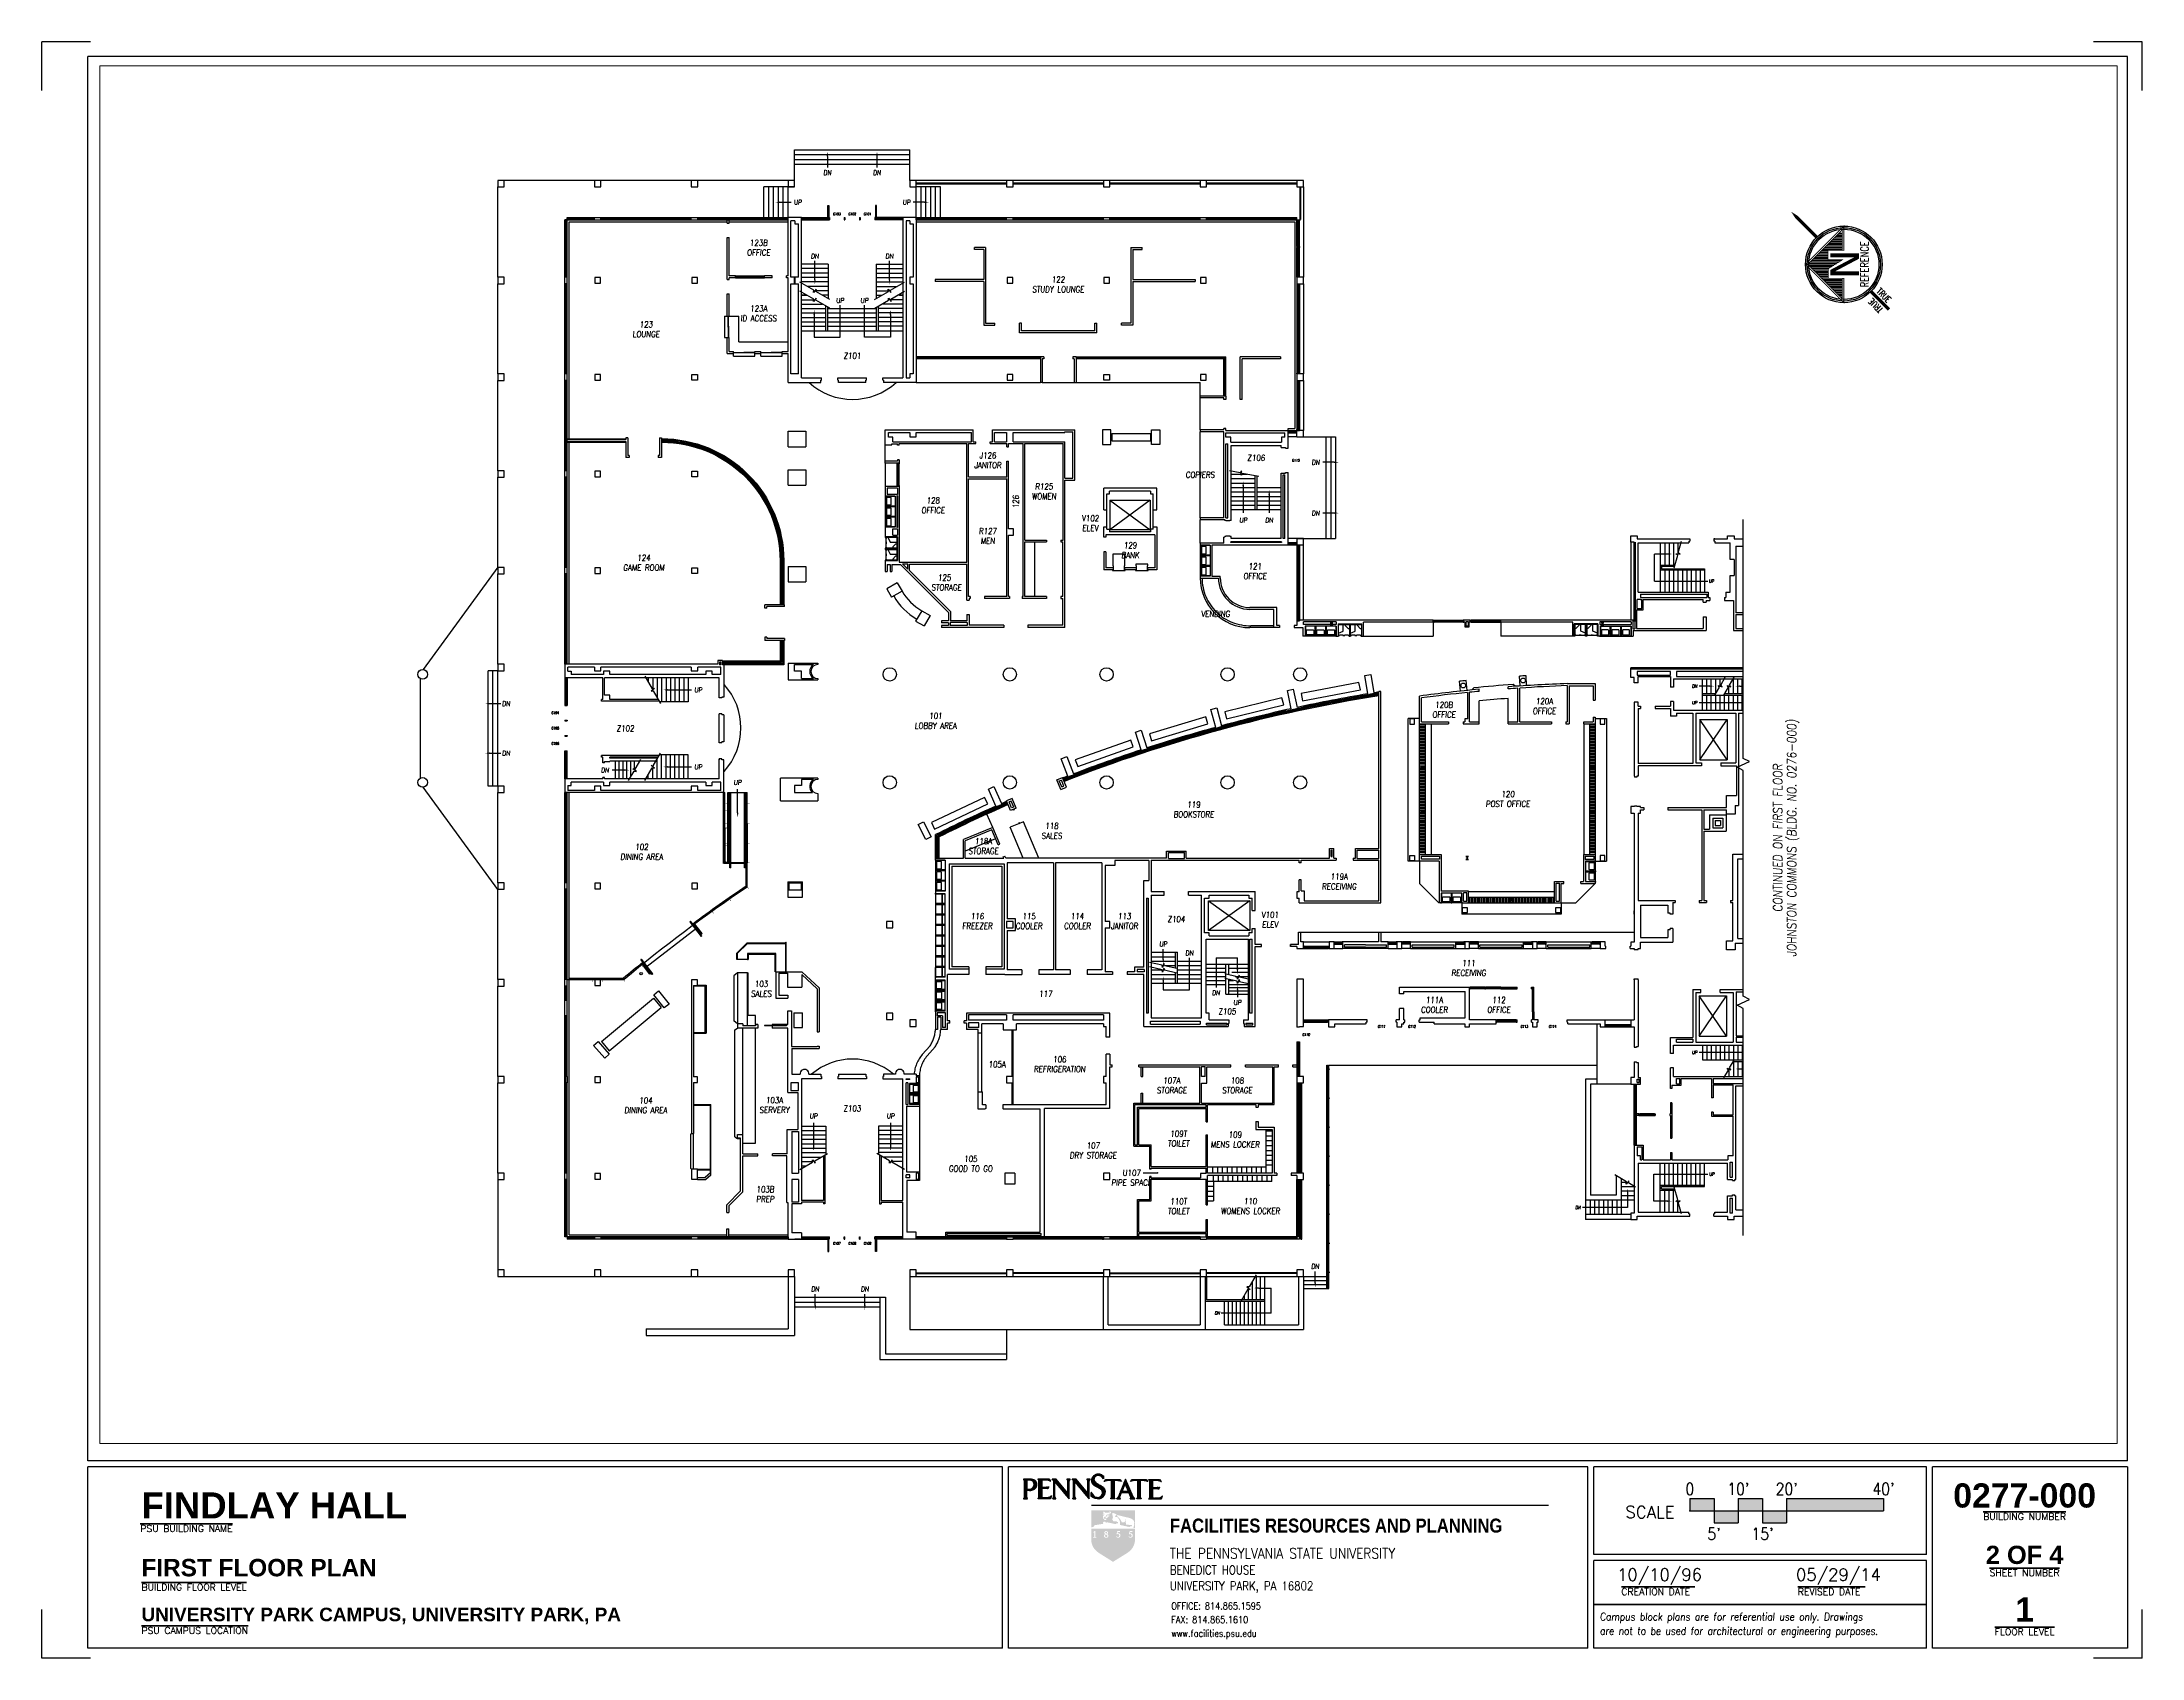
# Paper-space layout '17x22 Canon Copier' of a CAD drawing. Extents: x 0 to 21.7, y 0 to 16.7.
# The model-space entities are those that its viewports show. They can reach past a viewport. Long polylines and large blocks are cut down to what shows.
import ezdxf
from ezdxf.enums import TextEntityAlignment as Align

# ---------------------------------------------------------------- set-up
doc = ezdxf.new("R2010")
doc.units = 0
doc.header["$MEASUREMENT"] = 0
for name, pattern in [('CLINE', [3, 2.5, -0.25, 0, -0.25]), ('HIDDEN', [0.375, 0.25, -0.125]), ('HIDDEN2', [0.1875, 0.125, -0.0625])]:
    doc.linetypes.add(name, pattern=pattern)
doc.layers.get('0').update_dxf_attribs({"linetype": 'CONTINUOUS'})
doc.layers.get('defpoints').update_dxf_attribs({"linetype": 'CONTINUOUS'})
for name, color, linetype in [('A-BELOW', 111, 'CONTINUOUS'), ('A-FS-ID', 6, 'CONTINUOUS'), ('A-FS-NM', 6, 'CONTINUOUS'), ('A-GLAZ', 191, 'CONTINUOUS'), ('A-OVHD', 111, 'CONTINUOUS'), ('A-STRS', 4, 'CONTINUOUS'), ('A-WL-EX', 171, 'CONTINUOUS'), ('SHELL', 2, 'CONTINUOUS'), ('TB_LINES', 5, 'CONTINUOUS'), ('TB_TEXT', 2, 'CONTINUOUS'), ('TITLEBLK', 5, 'CONTINUOUS'), ('TITLETXT', 1, 'CONTINUOUS')]:
    doc.layers.add(name, color=color, linetype=linetype)
doc.layers.add('border text', color=3, linetype='CONTINUOUS', lineweight=50)
doc.styles.add('ARIAL', font='arialbd.ttf')
doc.styles.add('OUTLINE', font='verdana.ttf', dxfattribs={"height": 6})
doc.styles.add('PSU1', font='romans.shx', dxfattribs={"width": 0.85, "height": 0.09375})
doc.styles.add('PSU2', font='arialbd.ttf', dxfattribs={"width": 0.85, "height": 0.09375})
doc.styles.add('ROMAND', font='romand', dxfattribs={"width": 0.75, "height": 0.25})
doc.styles.add('SIMPLEX', font='SIMPLEX.SHX')
doc.styles.get("Standard").update_dxf_attribs({"font": 'romans.shx', "width": 0.85, "oblique": 5, "height": 15})
doc.styles.add('TITLE', font='simplex.shx')

psp = doc.layouts.new('17x22 Canon Copier')

msp = doc.modelspace()

# ---------------------------------------------------------------- texts
at = {"layer": 'A-BELOW', "oblique": 5, "width": 0.85}
for s, height, p in [('DN', 12, (2367.5, 3384.9)), ('DN', 12, (2490.5, 3384.9)), ('UP', 12, (2294.2, 3311.6)), ('UP', 12, (2563.8, 3311.6)), ('DN', 12, (3578.6, 2666.6)), ('DN', 12, (3578.6, 2540.6)), ('DN', 12, (1570.7, 2068.1)), ('DN', 12, (1570.7, 1945.1)), ('UP', 12, (2144.9, 1872.6)), ('DN', 8, (4229, 818.6)), ('DN', 12, (3577.3, 672.3)), ('DN', 12, (2337.4, 616.3)), ('DN', 12, (2460.4, 616.3)), ('DN', 8, (3334.9, 556.6))]:
    msp.add_text(s, height=height, dxfattribs=at).set_placement(p, align=Align.MIDDLE)
at = {"layer": 'A-FS-ID', "oblique": 5, "width": 0.85}
for s, height, p in [('G103', 6, (2391, 3282.6)), ('G102', 6, (2429, 3282.6)), ('G101', 6, (2467, 3282.6)), ('123B', 15, (2197, 3211.1)), ('122', 15, (2940, 3119.9)), ('123A', 15, (2197, 3048)), ('123', 15, (1918, 3008.6)), ('Z101', 15, (2429.3, 2930.9)), ('J126', 15, (2765.3, 2683.6)), ('Z106', 15, (3430.8, 2677.6)), ('G115', 6, (3529.4, 2671.6)), ('R125', 15, (2904.8, 2606.5)), ('COPIERS', 15, (3292, 2635.6)), ('128', 15, (2629.7, 2571.9)), ('R127', 15, (2765.3, 2496)), ('V102', 15, (3019.5, 2527.7)), ('129', 15, (3118.8, 2460.6)), ('124', 15, (1912.1, 2429.6)), ('121', 15, (3428.1, 2408.6)), ('125', 15, (2657.8, 2380.4)), ('VENDING', 15, (3330.1, 2290.6)), ('G104', 6, (1692.6, 2045.1)), ('101', 15, (2636.1, 2037.6)), ('120B', 15, (3896.6, 2065)), ('120A', 15, (4145.6, 2074)), ('G105', 6, (1692.6, 2007.1)), ('Z102', 15, (1866.5, 2006.6)), ('G106', 6, (1692.6, 1969.1)), ('119', 15, (3276.1, 1817.6)), ('120', 15, (4055.1, 1843.6)), ('118', 15, (2924.1, 1764.6)), ('102', 15, (1907.1, 1712.6)), ('118A', 15, (2754.5, 1726.8)), ('119A', 15, (3636.7, 1639)), ('116', 15, (2739.4, 1540.8)), ('115', 15, (2867.4, 1540.8)), ('114', 15, (2987.3, 1540.8)), ('113', 15, (3104.3, 1540.8)), ('Z104', 15, (3232.9, 1533.4)), ('V101', 15, (3465.5, 1544.3)), ('111', 15, (3958, 1424.4)), ('103', 15, (2203.5, 1372.9)), ('117', 15, (2908.8, 1348.6)), ('Z105', 15, (3359, 1304.6)), ('111A', 15, (3872.7, 1333)), ('112', 15, (4032.7, 1333)), ('G111', 6, (3742, 1267.3)), ('G112', 6, (3817.3, 1267.3)), ('G113', 6, (4096, 1267.3)), ('G114', 6, (4166, 1267.3)), ('G110', 6, (3554.9, 1246.8)), ('105A', 15, (2788.1, 1173.4)), ('106', 15, (2943.4, 1185.9)), ('107A', 15, (3221.5, 1133.3)), ('108', 15, (3383.9, 1133.3)), ('104', 15, (1917.2, 1083.9)), ('103A', 15, (2236.1, 1084.6)), ('Z103', 15, (2429, 1064.1)), ('109T', 15, (3238.5, 1001.3)), ('109', 15, (3378.7, 999)), ('105', 15, (2722.7, 939)), ('107', 15, (3026.7, 972)), ('U107', 15, (3121.8, 904.2)), ('103B', 15, (2213.5, 863.4)), ('110T', 15, (3238.5, 833.6)), ('110', 15, (3416.7, 834)), ('G107', 6, (2391, 729.3)), ('G108', 6, (2429, 729.3)), ('G109', 6, (2467, 729.3))]:
    msp.add_text(s, height=height, dxfattribs=at).set_placement(p, align=Align.MIDDLE)
msp.add_text('126', height=15, rotation=90, dxfattribs=at).set_placement((2834.9, 2568.6), align=Align.MIDDLE)
at = {"layer": 'A-FS-NM', "oblique": 5, "width": 0.85}
for s, p in [('OFFICE', (2197, 3186.8)), ('STUDY LOUNGE', (2940, 3095.6)), ('ID ACCESS', (2197, 3023.7)), ('LOUNGE', (1918, 2984.3)), ('JANITOR', (2765.3, 2659.3)), ('OFFICE', (2629.7, 2547.6)), ('WOMEN', (2904.8, 2582.2)), ('ELEV', (3019.5, 2503.5)), ('MEN', (2765.3, 2471.7)), ('GAME ROOM', (1912.1, 2405.3)), ('BANK', (3118.8, 2436.3)), ('STORAGE', (2662.8, 2356.3)), ('OFFICE', (3428.1, 2384.3)), ('OFFICE', (3896.6, 2040.8)), ('OFFICE', (4145.6, 2049.8)), ('LOBBY AREA', (2636.1, 2013.3)), ('POST OFFICE', (4055.1, 1819.3)), ('BOOKSTORE', (3276.1, 1793.3)), ('SALES', (2924.1, 1740.3)), ('DINING AREA', (1907.1, 1688.3)), ('STORAGE', (2754.5, 1702.5)), ('RECEIVING', (3636.7, 1614.7)), ('FREEZER', (2739.4, 1516.5)), ('COOLER', (2867.4, 1516.5)), ('COOLER', (2987.3, 1516.5)), ('JANITOR', (3104.3, 1516.5)), ('ELEV', (3465.5, 1520)), ('RECEIVING', (3958, 1400.1)), ('SALES', (2203.5, 1348.6)), ('COOLER', (3872.7, 1308.7)), ('OFFICE', (4032.7, 1308.7)), ('REFRIGERATION', (2943.4, 1161.6)), ('STORAGE', (3221.5, 1109)), ('STORAGE', (3383.9, 1109)), ('DINING AREA', (1917.2, 1059.6)), ('SERVERY', (2236.1, 1060.3)), ('DRY STORAGE', (3026.7, 947.7)), ('TOILET', (3238.5, 977.1)), ('MENS LOCKER', (3378.7, 974.7)), ('GOOD TO GO', (2722.7, 914.7)), ('PIPE SPACE', (3121.8, 880)), ('PREP', (2213.5, 839.1)), ('TOILET', (3238.5, 809.3)), ('WOMENS LOCKER', (3416.7, 809.7))]:
    msp.add_text(s, height=15, dxfattribs=at).set_placement(p, align=Align.MIDDLE)
at = {"layer": 'A-STRS', "oblique": 5, "width": 0.85}
for s, height, p in [('DN', 12, (2336.5, 3177.9)), ('DN', 12, (2521.5, 3177.9)), ('UP', 12, (2399.1, 3067.9)), ('UP', 12, (2459.4, 3067.9)), ('UP', 12, (3398.8, 2523.1)), ('DN', 12, (3463.3, 2523.1)), ('UP', 8, (4560, 2371.9)), ('UP', 12, (2047.3, 2102.1)), ('DN', 8, (4518.5, 2111.4)), ('UP', 8, (4518.5, 2070.4)), ('DN', 12, (1816, 1903.1)), ('UP', 12, (2047.3, 1911.1)), ('UP', 12, (3200.4, 1471.7)), ('DN', 12, (3265.5, 1449.7)), ('DN', 12, (3331.3, 1350.8)), ('UP', 12, (3384.5, 1326.8)), ('UP', 8, (4518.5, 1202.9)), ('UP', 12, (2333.5, 1045.4)), ('UP', 12, (2524.5, 1045.4)), ('UP', 8, (4561, 901.1))]:
    msp.add_text(s, height=height, dxfattribs=at).set_placement(p, align=Align.MIDDLE)
at = {"layer": 'SHELL', "style": 'ROMAND', "oblique": 5, "width": 0.85}
for s, p in [('JOHNSTON COMMONS (BLDG. NO. 0276-000)', (4760.5, 1735)), ('CONTINUED ON FIRST FLOOR', (4724.5, 1735))]:
    msp.add_text(s, height=22.5, rotation=90, dxfattribs=at).set_placement(p, align=Align.MIDDLE)

# ---------------------------------------------------------------- blocks, each defined once
blk = doc.blocks.new('17x22 title block')
at = {"layer": 'TB_LINES'}
h = blk.add_hatch(color=8, dxfattribs=at)
edge = h.paths.add_edge_path()
edge.add_arc((11.136, 1.224), 0.158, 311.5897, 359.5351)
edge.add_line((11.294, 1.223), (11.294, 1.335))
edge.add_line((11.294, 1.335), (10.842, 1.335))
edge.add_line((10.842, 1.335), (10.842, 1.223))
edge.add_arc((11, 1.224), 0.158, 180.4649, 228.4103)
edge.add_line((10.895, 1.106), (10.919, 1.087))
edge.add_line((10.919, 1.087), (11.067, 0.994))
edge.add_line((11.067, 0.994), (11.217, 1.087))
edge.add_line((11.217, 1.087), (11.241, 1.106))
edge = h.paths.add_edge_path()
edge.add_line((11.294, 1.526), (11.294, 1.342))
edge.add_line((11.294, 1.342), (11.277, 1.346))
edge.add_line((11.277, 1.346), (11.289, 1.382))
edge.add_line((11.289, 1.382), (11.285, 1.383))
edge.add_arc((11.182, 1.406), 0.105, 347.4702, 350.0129)
edge.add_arc((11.21, 1.401), 0.0762, 350.0135, 352.9976)
edge.add_arc((11.221, 1.399), 0.0654, 352.999, 356.1611)
edge.add_arc((11.237, 1.398), 0.0497, 356.1584, 359.7877)
edge.add_arc((11.242, 1.398), 0.0441, 359.7906, 363.4011)
edge.add_arc((11.249, 1.399), 0.0374, 3.3997, 7.3206)
edge.add_arc((11.251, 1.399), 0.0359, 7.3192, 10.7365)
edge.add_arc((11.248, 1.398), 0.0385, 10.7396, 14.0378)
edge.add_arc((11.248, 1.398), 0.0388, 14.0384, 16.9073)
edge.add_line((11.285, 1.41), (11.284, 1.413))
edge.add_line((11.284, 1.413), (11.281, 1.417))
edge.add_line((11.281, 1.417), (11.279, 1.421))
edge.add_line((11.279, 1.421), (11.274, 1.426))
edge.add_line((11.274, 1.426), (11.269, 1.432))
edge.add_line((11.269, 1.432), (11.263, 1.436))
edge.add_line((11.263, 1.436), (11.257, 1.44))
edge.add_line((11.257, 1.44), (11.251, 1.443))
edge.add_line((11.251, 1.443), (11.241, 1.446))
edge.add_line((11.241, 1.446), (11.236, 1.448))
edge.add_line((11.236, 1.448), (11.219, 1.452))
edge.add_line((11.219, 1.452), (11.199, 1.456))
edge.add_line((11.199, 1.456), (11.112, 1.478))
edge.add_arc((11.111, 1.476), 0.0015, 75.965, 201.8028)
edge.add_line((11.11, 1.476), (11.112, 1.472))
edge.add_line((11.112, 1.472), (11.114, 1.463))
edge.add_line((11.114, 1.463), (11.115, 1.457))
edge.add_arc((11.118, 1.458), 0.003, 189.4619, 269.9996)
edge.add_line((11.118, 1.455), (11.123, 1.455))
edge.add_line((11.123, 1.455), (11.127, 1.449))
edge.add_line((11.127, 1.449), (11.13, 1.446))
edge.add_line((11.13, 1.446), (11.137, 1.439))
edge.add_line((11.137, 1.439), (11.144, 1.429))
edge.add_line((11.144, 1.429), (11.151, 1.418))
edge.add_line((11.151, 1.418), (11.155, 1.408))
edge.add_line((11.155, 1.408), (11.158, 1.401))
edge.add_line((11.158, 1.401), (11.178, 1.401))
edge.add_line((11.178, 1.401), (11.189, 1.407))
edge.add_line((11.189, 1.407), (11.192, 1.432))
edge.add_line((11.192, 1.432), (11.192, 1.435))
edge.add_line((11.192, 1.435), (11.193, 1.435))
edge.add_line((11.193, 1.435), (11.202, 1.379))
edge.add_line((11.202, 1.379), (11.265, 1.372))
edge.add_line((11.265, 1.372), (11.265, 1.37))
edge.add_line((11.265, 1.37), (11.259, 1.359))
edge.add_line((11.259, 1.359), (11.258, 1.359))
edge.add_line((11.258, 1.359), (11.258, 1.36))
edge.add_line((11.258, 1.36), (11.244, 1.36))
edge.add_arc((11.244, 1.357), 0.003, 89.9996, 158.198)
edge.add_line((11.242, 1.359), (11.24, 1.353))
edge.add_line((11.24, 1.353), (11.14, 1.375))
edge.add_line((11.14, 1.375), (11.141, 1.383))
edge.add_line((11.141, 1.383), (11.141, 1.393))
edge.add_line((11.141, 1.393), (11.14, 1.4))
edge.add_line((11.14, 1.4), (11.138, 1.413))
edge.add_line((11.138, 1.413), (11.136, 1.418))
edge.add_line((11.136, 1.418), (11.134, 1.423))
edge.add_line((11.134, 1.423), (11.132, 1.427))
edge.add_line((11.132, 1.427), (11.13, 1.431))
edge.add_line((11.13, 1.431), (11.127, 1.436))
edge.add_line((11.127, 1.436), (11.116, 1.453))
edge.add_line((11.116, 1.453), (11.112, 1.455))
edge.add_line((11.112, 1.455), (11.105, 1.456))
edge.add_line((11.105, 1.456), (11.095, 1.457))
edge.add_line((11.095, 1.457), (11.088, 1.46))
edge.add_arc((11.135, 1.442), 0.051, 153.8282, 159.3931, ccw=False)
edge.add_line((11.09, 1.465), (11.092, 1.468))
edge.add_line((11.092, 1.468), (11.093, 1.47))
edge.add_line((11.093, 1.47), (11.095, 1.472))
edge.add_line((11.095, 1.472), (11.097, 1.474))
edge.add_line((11.097, 1.474), (11.1, 1.475))
edge.add_line((11.1, 1.475), (11.106, 1.479))
edge.add_line((11.106, 1.479), (11.096, 1.487))
edge.add_line((11.096, 1.487), (11.094, 1.488))
edge.add_line((11.094, 1.488), (11.09, 1.491))
edge.add_line((11.09, 1.491), (11.087, 1.493))
edge.add_line((11.087, 1.493), (11.082, 1.494))
edge.add_arc((11.066, 1.453), 0.0444, 68.6262, 69.462)
edge.add_line((11.082, 1.495), (11.08, 1.495))
edge.add_line((11.08, 1.495), (11.078, 1.496))
edge.add_line((11.078, 1.496), (11.075, 1.496))
edge.add_line((11.075, 1.496), (11.072, 1.497))
edge.add_line((11.072, 1.497), (11.068, 1.497))
edge.add_line((11.068, 1.497), (11.058, 1.496))
edge.add_arc((11.059, 1.494), 0.0015, 97.634, 193.5716)
edge.add_line((11.057, 1.494), (11.067, 1.455))
edge.add_line((11.067, 1.455), (11.065, 1.448))
edge.add_line((11.065, 1.448), (11.062, 1.441))
edge.add_line((11.062, 1.441), (11.059, 1.433))
edge.add_arc((11.06, 1.432), 0.0015, 153.4407, 213.7672)
edge.add_arc((11.64, 1.82), 0.699, 213.7602, 214.1042)
edge.add_arc((11.201, 1.523), 0.169, 214.1056, 214.9507)
edge.add_arc((11.174, 1.504), 0.136, 214.9518, 216.699)
edge.add_arc((11.128, 1.47), 0.0791, 216.6964, 218.9896)
edge.add_arc((11.116, 1.46), 0.0636, 218.9905, 222.4087)
edge.add_arc((11.1, 1.446), 0.042, 222.411, 226.6154)
edge.add_arc((11.095, 1.44), 0.0348, 226.6136, 232.2987)
edge.add_arc((11.087, 1.429), 0.0211, 231.7948, 238.5324)
edge.add_arc((11.077, 1.413), 0.0015, 238.026, 269.9974)
edge.add_line((11.077, 1.411), (11.085, 1.411))
edge.add_line((11.085, 1.411), (11.096, 1.412))
edge.add_line((11.096, 1.412), (11.104, 1.412))
edge.add_arc((11.104, 1.411), 0.0015, 33.6905, 90.0005, ccw=False)
edge.add_line((11.105, 1.412), (11.11, 1.405))
edge.add_arc((11.111, 1.406), 0.0015, 213.6948, 281.3148)
edge.add_line((11.111, 1.404), (11.117, 1.405))
edge.add_line((11.117, 1.405), (11.117, 1.393))
edge.add_line((11.117, 1.393), (11.103, 1.392))
edge.add_arc((11.103, 1.389), 0.003, 95.1968, 146.3123)
edge.add_line((11.101, 1.39), (11.096, 1.383))
edge.add_line((11.096, 1.383), (11.009, 1.402))
edge.add_arc((11.008, 1.396), 0.006, 77.4721, 106.7)
edge.add_line((11.006, 1.402), (10.993, 1.398))
edge.add_line((10.993, 1.398), (10.992, 1.407))
edge.add_line((10.992, 1.407), (10.97, 1.408))
edge.add_line((10.97, 1.408), (10.968, 1.405))
edge.add_line((10.968, 1.405), (10.966, 1.403))
edge.add_line((10.966, 1.403), (10.965, 1.401))
edge.add_line((10.965, 1.401), (10.965, 1.398))
edge.add_line((10.965, 1.398), (10.964, 1.396))
edge.add_line((10.964, 1.396), (10.964, 1.394))
edge.add_line((10.964, 1.394), (10.965, 1.391))
edge.add_line((10.965, 1.391), (10.967, 1.387))
edge.add_line((10.967, 1.387), (10.875, 1.372))
edge.add_arc((10.875, 1.37), 0.0015, 99.4656, 155.5593)
edge.add_line((10.874, 1.371), (10.867, 1.357))
edge.add_arc((10.866, 1.358), 0.0015, 285.5231, 335.555, ccw=False)
edge.add_line((10.866, 1.356), (10.842, 1.349))
edge.add_line((10.842, 1.349), (10.842, 1.526))
edge.add_line((10.842, 1.526), (11.294, 1.526))
edge = h.paths.add_edge_path(flags=16)
edge.add_line((11.019, 1.479), (11.018, 1.481))
edge.add_arc((11.012, 1.464), 0.0177, 71.565, 78.69)
edge.add_arc((11.015, 1.474), 0.00705, 78.6895, 89.9996)
edge.add_line((11.015, 1.481), (11.011, 1.481))
edge.add_arc((11.011, 1.476), 0.00526, 89.9997, 111.8013)
edge.add_arc((11.011, 1.477), 0.00465, 111.8021, 135.0007)
edge.add_arc((11.015, 1.473), 0.00998, 135.0004, 146.31)
edge.add_line((11.006, 1.478), (11.005, 1.476))
edge.add_arc((11.007, 1.475), 0.0027, 153.4344, 201.8011)
edge.add_arc((11.007, 1.474), 0.00218, 201.8021, 255.9643)
edge.add_arc((11.013, 1.499), 0.028, 255.9633, 261.8694)
edge.add_line((11.009, 1.472), (11.011, 1.472))
edge.add_line((11.011, 1.472), (11.015, 1.472))
edge.add_arc((11.013, 1.478), 0.00659, 288.4358, 306.8705)
edge.add_arc((11.015, 1.476), 0.0032, 306.8694, 333.434)
edge.add_line((11.018, 1.474), (11.019, 1.479))
h.paths.add_polyline_path([(11.039, 1.49), (11.038, 1.49), (11.039, 1.49), (11.039, 1.491), (11.039, 1.492), (11.04, 1.493), (11.04, 1.494), (11.04, 1.495), (11.039, 1.496), (11.039, 1.497), (11.039, 1.498), (11.038, 1.499), (11.038, 1.5), (11.037, 1.501), (11.037, 1.502), (11.036, 1.504), (11.034, 1.505), (11.033, 1.507), (11.026, 1.498), (11.029, 1.496), (11.031, 1.494), (11.034, 1.491), (11.035, 1.488), (11.034, 1.486), (11.029, 1.485), (11.022, 1.483), (11.019, 1.483), (11.016, 1.484), (11.012, 1.484), (11.009, 1.484), (11.006, 1.483), (11.003, 1.481), (11.002, 1.48), (10.989, 1.459), (10.986, 1.458), (10.985, 1.458), (10.982, 1.459), (10.979, 1.459), (10.977, 1.459), (10.974, 1.457), (10.972, 1.456), (10.972, 1.455), (10.977, 1.449), (10.977, 1.448), (10.978, 1.446), (10.978, 1.446), (10.978, 1.445), (10.977, 1.443), (10.975, 1.439), (10.972, 1.438), (10.971, 1.437), (10.969, 1.438), (10.964, 1.446), (10.964, 1.449), (10.964, 1.452), (10.965, 1.459), (10.963, 1.464), (10.963, 1.466), (10.963, 1.467), (10.963, 1.467), (10.964, 1.468), (10.967, 1.469), (10.97, 1.469), (10.973, 1.469), (10.975, 1.47), (10.977, 1.473), (10.974, 1.472), (10.971, 1.472), (10.969, 1.472), (10.967, 1.473), (10.967, 1.476), (10.968, 1.479), (10.971, 1.48), (10.974, 1.481), (10.977, 1.481), (10.979, 1.48), (10.981, 1.484), (10.977, 1.485), (10.975, 1.486), (10.972, 1.485), (10.97, 1.484), (10.967, 1.483), (10.965, 1.481), (10.963, 1.479), (10.961, 1.479), (10.962, 1.482), (10.963, 1.485), (10.965, 1.488), (10.967, 1.491), (10.97, 1.493), (10.977, 1.497), (10.975, 1.5), (10.974, 1.504), (10.971, 1.506), (10.971, 1.506), (10.97, 1.506), (10.97, 1.505), (10.968, 1.498), (10.968, 1.494), (10.963, 1.491), (10.963, 1.501), (10.963, 1.505), (10.964, 1.508), (10.965, 1.51), (10.967, 1.512), (10.967, 1.513), (10.968, 1.513), (10.97, 1.514), (10.972, 1.513), (10.975, 1.512), (10.978, 1.511), (10.979, 1.509), (10.982, 1.507), (10.984, 1.505), (10.985, 1.503), (10.986, 1.501), (10.996, 1.502), (11.009, 1.502), (11.019, 1.501), (11.031, 1.514), (11.032, 1.515), (11.034, 1.515), (11.036, 1.514), (11.038, 1.513), (11.039, 1.513), (11.04, 1.512), (11.042, 1.511), (11.042, 1.51), (11.043, 1.509), (11.044, 1.509), (11.044, 1.508), (11.045, 1.507), (11.045, 1.506), (11.046, 1.505), (11.046, 1.504), (11.046, 1.503), (11.046, 1.502), (11.046, 1.502), (11.046, 1.501), (11.046, 1.5), (11.046, 1.499), (11.046, 1.498), (11.046, 1.497), (11.045, 1.496), (11.045, 1.495), (11.044, 1.494), (11.044, 1.493), (11.043, 1.491), (11.042, 1.491), (11.041, 1.49), (11.04, 1.49)], flags=16)
edge = h.paths.add_edge_path(flags=16)
edge.add_line((10.986, 1.449), (10.993, 1.451))
edge.add_arc((10.991, 1.454), 0.003, 291.8014, 329.7436)
edge.add_line((10.994, 1.453), (11.002, 1.467))
edge.add_arc((11.005, 1.466), 0.003, 90, 149.7436, ccw=False)
edge.add_line((11.005, 1.469), (11.013, 1.469))
edge.add_line((11.013, 1.469), (11.016, 1.469))
edge.add_line((11.016, 1.469), (11.019, 1.47))
edge.add_line((11.019, 1.47), (11.02, 1.472))
edge.add_arc((11.021, 1.471), 0.0015, 89.9994, 153.4343, ccw=False)
edge.add_line((11.021, 1.473), (11.027, 1.473))
edge.add_arc((11.026, 1.467), 0.00579, 63.437, 78.6922, ccw=False)
edge.add_arc((11.023, 1.461), 0.0125, 56.309, 63.4337, ccw=False)
edge.add_arc((11.027, 1.467), 0.00499, 45.0018, 56.3114, ccw=False)
edge.add_arc((11.03, 1.47), 0.00108, -0.0015, 44.999, ccw=False)
edge.add_arc((11.028, 1.47), 0.003, -26.564, 0.0007, ccw=False)
edge.add_line((11.031, 1.469), (11.029, 1.466))
edge.add_arc((11.025, 1.468), 0.00472, 314.9985, 333.4335, ccw=False)
edge.add_arc((11.025, 1.468), 0.00472, 296.5657, 315.0004, ccw=False)
edge.add_line((11.027, 1.464), (11.023, 1.462))
edge.add_arc((11.016, 1.477), 0.0167, 285.9453, 296.5649, ccw=False)
edge.add_arc((11.018, 1.468), 0.00743, 270.0006, 285.9459, ccw=False)
edge.add_line((11.018, 1.46), (11.013, 1.46))
edge.add_line((11.013, 1.46), (11.013, 1.457))
edge.add_arc((10.977, 1.463), 0.0362, 345.9664, 350.5403, ccw=False)
edge.add_arc((10.995, 1.459), 0.018, 336.8001, 345.9623, ccw=False)
edge.add_arc((10.999, 1.457), 0.0137, 326.3115, 336.8029, ccw=False)
edge.add_arc((11, 1.457), 0.0126, 314.9989, 326.309, ccw=False)
edge.add_arc((11.005, 1.451), 0.00476, 296.5645, 314.9999, ccw=False)
edge.add_line((11.008, 1.447), (11.003, 1.445))
edge.add_arc((10.994, 1.464), 0.0219, 288.4347, 296.5649, ccw=False)
edge.add_arc((10.999, 1.448), 0.00428, 270.0006, 288.4357, ccw=False)
edge.add_arc((10.999, 1.45), 0.00708, 258.6899, 270, ccw=False)
edge.add_line((10.998, 1.444), (10.987, 1.446))
edge.add_arc((10.987, 1.448), 0.00209, 225.0013, 251.5659, ccw=False)
edge.add_arc((10.986, 1.448), 0.000994, 179.9993, 224.9998, ccw=False)
edge.add_arc((10.986, 1.448), 0.000994, 135.0021, 180.0017, ccw=False)
edge.add_line((10.986, 1.448), (10.986, 1.449))
h.paths.add_polyline_path([(11.263, 1.311), (11.24, 1.311), (11.231, 1.279), (11.244, 1.28), (11.251, 1.28), (11.257, 1.274), (11.26, 1.266), (11.258, 1.258), (11.253, 1.252), (11.247, 1.25), (11.24, 1.251), (11.236, 1.255), (11.232, 1.259), (11.228, 1.253), (11.231, 1.251), (11.236, 1.247), (11.242, 1.244), (11.251, 1.243), (11.26, 1.247), (11.267, 1.252), (11.271, 1.261), (11.272, 1.272), (11.267, 1.281), (11.261, 1.286), (11.253, 1.289), (11.248, 1.288), (11.242, 1.287), (11.245, 1.301), (11.267, 1.301), (11.269, 1.311), (11.269, 1.313), (11.268, 1.313), (11.265, 1.311)], flags=16)
h.paths.add_polyline_path([(11.135, 1.311), (11.112, 1.311), (11.103, 1.279), (11.116, 1.28), (11.124, 1.28), (11.129, 1.274), (11.132, 1.266), (11.13, 1.258), (11.125, 1.252), (11.119, 1.25), (11.112, 1.251), (11.108, 1.255), (11.105, 1.259), (11.1, 1.253), (11.103, 1.251), (11.108, 1.247), (11.114, 1.244), (11.123, 1.243), (11.133, 1.247), (11.139, 1.252), (11.143, 1.261), (11.144, 1.272), (11.139, 1.281), (11.133, 1.286), (11.125, 1.289), (11.12, 1.288), (11.114, 1.287), (11.117, 1.301), (11.139, 1.301), (11.141, 1.311), (11.141, 1.313), (11.14, 1.313), (11.137, 1.311)], flags=16)
edge = h.paths.add_edge_path(flags=16)
edge.add_line((10.874, 1.249), (10.865, 1.249))
edge.add_arc((10.865, 1.246), 0.00357, 90, 268.1734)
edge.add_line((10.865, 1.242), (10.892, 1.242))
edge.add_arc((10.892, 1.246), 0.00357, 271.8266, 450)
edge.add_line((10.892, 1.249), (10.884, 1.249))
edge.add_line((10.884, 1.249), (10.884, 1.313))
edge.add_line((10.884, 1.313), (10.881, 1.314))
edge.add_line((10.881, 1.314), (10.866, 1.304))
edge.add_line((10.866, 1.304), (10.862, 1.302))
edge.add_line((10.862, 1.302), (10.861, 1.3))
edge.add_line((10.861, 1.3), (10.862, 1.298))
edge.add_line((10.862, 1.298), (10.862, 1.297))
edge.add_line((10.862, 1.297), (10.863, 1.297))
edge.add_line((10.863, 1.297), (10.866, 1.297))
edge.add_line((10.866, 1.297), (10.874, 1.297))
edge.add_line((10.874, 1.297), (10.874, 1.249))
h.paths.add_polyline_path([(11.008, 1.309), (11.014, 1.301), (11.015, 1.292), (11.012, 1.287), (11.007, 1.282), (11.014, 1.277), (11.018, 1.271), (11.02, 1.264), (11.018, 1.254), (11.014, 1.248), (11.006, 1.244), (10.998, 1.242), (10.987, 1.244), (10.979, 1.25), (10.975, 1.256), (10.974, 1.265), (10.978, 1.275), (10.986, 1.28), (10.981, 1.286), (10.977, 1.293), (10.979, 1.302), (10.984, 1.308), (10.989, 1.314), (10.999, 1.314)], flags=16)
h.paths.add_polyline_path([(10.988, 1.271), (10.987, 1.27), (10.987, 1.269), (10.987, 1.269), (10.987, 1.268), (10.986, 1.267), (10.986, 1.266), (10.986, 1.266), (10.986, 1.265), (10.986, 1.264), (10.986, 1.264), (10.986, 1.263), (10.986, 1.262), (10.986, 1.261), (10.986, 1.26), (10.986, 1.26), (10.986, 1.259), (10.986, 1.258), (10.987, 1.257), (10.987, 1.256), (10.987, 1.256), (10.988, 1.255), (10.988, 1.254), (10.989, 1.254), (10.989, 1.253), (10.989, 1.253), (10.99, 1.252), (10.991, 1.252), (10.991, 1.251), (10.992, 1.251), (10.993, 1.25), (10.993, 1.25), (10.994, 1.25), (10.995, 1.249), (10.996, 1.249), (10.997, 1.249), (10.997, 1.249), (10.998, 1.249), (10.999, 1.249), (11, 1.249), (11.001, 1.25), (11.002, 1.25), (11.002, 1.251), (11.003, 1.251), (11.004, 1.251), (11.004, 1.252), (11.005, 1.253), (11.006, 1.253), (11.006, 1.254), (11.006, 1.255), (11.007, 1.255), (11.007, 1.256), (11.007, 1.257), (11.008, 1.258), (11.008, 1.258), (11.008, 1.259), (11.008, 1.26), (11.008, 1.261), (11.008, 1.262), (11.008, 1.262), (11.008, 1.263), (11.008, 1.264), (11.007, 1.265), (11.007, 1.265), (11.007, 1.266), (11.007, 1.267), (11.006, 1.267), (11.006, 1.268), (11.005, 1.269), (11.004, 1.27), (11.003, 1.271), (11.002, 1.272), (11.001, 1.273), (10.999, 1.274), (10.996, 1.276), (10.993, 1.278), (10.992, 1.276), (10.99, 1.274), (10.989, 1.273), (10.989, 1.272)], flags=0)
h.paths.add_polyline_path([(11.004, 1.302), (11.003, 1.303), (11.003, 1.303), (11.002, 1.304), (11.002, 1.304), (11.001, 1.305), (11.001, 1.305), (11, 1.305), (10.999, 1.305), (10.999, 1.306), (10.998, 1.306), (10.997, 1.306), (10.996, 1.306), (10.996, 1.306), (10.995, 1.306), (10.994, 1.306), (10.994, 1.306), (10.993, 1.305), (10.992, 1.305), (10.992, 1.305), (10.991, 1.304), (10.991, 1.304), (10.99, 1.304), (10.99, 1.303), (10.99, 1.303), (10.989, 1.302), (10.989, 1.302), (10.989, 1.301), (10.989, 1.3), (10.989, 1.299), (10.989, 1.299), (10.989, 1.298), (10.989, 1.297), (10.989, 1.296), (10.989, 1.296), (10.989, 1.295), (10.99, 1.294), (10.99, 1.294), (10.99, 1.293), (10.991, 1.292), (10.992, 1.291), (10.992, 1.291), (10.993, 1.29), (10.994, 1.289), (10.995, 1.289), (10.996, 1.288), (10.997, 1.287), (10.998, 1.286), (10.999, 1.285), (11.001, 1.285), (11.002, 1.287), (11.003, 1.289), (11.004, 1.291), (11.004, 1.292), (11.005, 1.294), (11.005, 1.295), (11.005, 1.296), (11.005, 1.297), (11.005, 1.298), (11.005, 1.299), (11.005, 1.3), (11.004, 1.3), (11.004, 1.301), (11.004, 1.302)], flags=0)
edge = h.paths.add_edge_path(flags=16)
edge.add_arc((10.982, 1.437), 0.00999, 239.0368, 251.5654, ccw=False)
edge.add_arc((10.981, 1.435), 0.00797, 224.9991, 239.0352, ccw=False)
edge.add_arc((10.976, 1.431), 0.00176, 142.9616, 232.9623, ccw=False)
edge.add_line((10.975, 1.432), (10.983, 1.44))
edge.add_arc((10.985, 1.438), 0.003, 90.0006, 135.0006, ccw=False)
edge.add_line((10.985, 1.441), (10.987, 1.441))
edge.add_arc((10.987, 1.438), 0.003, 63.435, 90.0002, ccw=False)
edge.add_line((10.989, 1.44), (10.991, 1.439))
edge.add_line((10.991, 1.439), (10.993, 1.438))
edge.add_line((10.993, 1.438), (11, 1.431))
edge.add_arc((10.999, 1.43), 0.0015, -63.4351, 44.9998, ccw=False)
edge.add_line((11, 1.428), (10.993, 1.426))
edge.add_arc((10.99, 1.438), 0.0129, 269.9999, 285.255, ccw=False)
edge.add_arc((10.99, 1.457), 0.0316, 263.6599, 270, ccw=False)
edge.add_arc((10.989, 1.447), 0.0215, 255.9637, 263.6596, ccw=False)
edge.add_line((10.984, 1.426), (10.979, 1.427))
edge = h.paths.add_edge_path(flags=0)
edge.add_line((10.976, 1.472), (10.976, 1.473))
at = {"layer": 'border text', "color": 8}
blk.add_line((19.473, 0.553), (16.036, 0.553), dxfattribs=at)
at = {"layer": 'defpoints'}
for p, q in [((0.5, 16.7), (0, 16.7)), ((0, 16.2), (0, 16.7)), ((21.7, 16.7), (21.2, 16.7)), ((0, 0), (0, 0.5)), ((0.5, 0), (0, 0)), ((21.7, 0), (21.2, 0))]:
    blk.add_line(p, q, dxfattribs=at)
at = {"layer": 'SHELL', "color": 20}
for p, q in [((21.55, 16.55), (0.475, 16.55)), ((0.475, 2.038), (0.475, 16.55)), ((21.55, 2.038), (21.55, 16.55)), ((21.55, 2.038), (0.475, 2.038)), ((0.475, 0.1), (0.475, 1.975)), ((9.924, 1.975), (0.475, 1.975)), ((9.924, 0.1), (9.924, 1.975)), ((15.973, 1.975), (9.987, 1.975)), ((9.987, 0.1), (9.987, 1.975)), ((15.973, 0.1), (15.973, 1.975)), ((19.473, 1.975), (16.036, 1.975)), ((16.036, 1.069), (16.036, 1.975)), ((19.473, 1.069), (19.473, 1.975)), ((19.536, 0.1), (19.536, 1.975)), ((21.55, 1.975), (19.536, 1.975)), ((21.55, 1.975), (21.55, 0.1)), ((19.473, 1.069), (16.036, 1.069)), ((19.473, 1.006), (16.036, 1.006)), ((16.036, 0.1), (16.036, 1.006)), ((19.473, 0.1), (19.473, 1.006)), ((9.924, 0.1), (0.475, 0.1)), ((15.973, 0.1), (9.987, 0.1)), ((19.473, 0.1), (16.036, 0.1)), ((21.55, 0.1), (19.536, 0.1))]:
    blk.add_line(p, q, dxfattribs=at)
at = {"layer": 'SHELL', "color": 8}
for p, q in [((21.7, 16.2), (21.7, 16.7)), ((21.7, 0), (21.7, 0.5))]:
    blk.add_line(p, q, dxfattribs=at)
at = {"layer": 'SHELL'}
blk.add_point((17.028, 1.522), dxfattribs=at)
at = {"layer": 'TB_TEXT', "color": 5, "linetype": 'Continuous'}
for p, q in [((10.212, 1.848), (10.143, 1.848)), ((10.143, 1.848), (10.143, 1.845)), ((10.143, 1.845), (10.146, 1.842)), ((10.152, 1.828), (10.152, 1.666)), ((10.239, 1.737), (10.249, 1.741)), ((10.292, 1.85), (10.405, 1.85)), ((10.292, 1.847), (10.292, 1.85)), ((10.295, 1.844), (10.292, 1.847)), ((10.301, 1.826), (10.301, 1.83)), ((10.301, 1.666), (10.301, 1.826)), ((10.376, 1.838), (10.332, 1.838)), ((10.332, 1.838), (10.332, 1.765)), ((10.332, 1.765), (10.374, 1.765)), ((10.332, 1.751), (10.332, 1.661)), ((10.384, 1.751), (10.332, 1.751)), ((10.374, 1.765), (10.379, 1.766)), ((10.382, 1.838), (10.376, 1.838)), ((10.386, 1.751), (10.384, 1.751)), ((10.392, 1.747), (10.391, 1.748)), ((10.393, 1.747), (10.392, 1.747)), ((10.404, 1.769), (10.393, 1.747)), ((10.4, 1.769), (10.403, 1.77)), ((10.405, 1.85), (10.421, 1.83)), ((10.419, 1.827), (10.415, 1.829)), ((10.479, 1.847), (10.438, 1.847)), ((10.438, 1.847), (10.438, 1.846)), ((10.438, 1.846), (10.441, 1.846)), ((10.446, 1.844), (10.447, 1.843)), ((10.453, 1.829), (10.453, 1.665)), ((10.467, 1.665), (10.467, 1.817)), ((10.469, 1.817), (10.615, 1.644)), ((10.599, 1.702), (10.479, 1.847)), ((10.624, 1.847), (10.591, 1.847)), ((10.591, 1.847), (10.591, 1.845)), ((10.591, 1.845), (10.595, 1.842)), ((10.601, 1.828), (10.601, 1.823)), ((10.601, 1.823), (10.601, 1.702)), ((10.615, 1.823), (10.615, 1.828)), ((10.615, 1.644), (10.615, 1.823)), ((10.621, 1.842), (10.624, 1.845)), ((10.624, 1.845), (10.624, 1.847)), ((10.686, 1.847), (10.645, 1.847)), ((10.645, 1.847), (10.645, 1.846)), ((10.645, 1.846), (10.647, 1.846)), ((10.653, 1.844), (10.654, 1.843)), ((10.66, 1.829), (10.66, 1.665)), ((10.674, 1.665), (10.674, 1.817)), ((10.676, 1.817), (10.822, 1.644)), ((10.806, 1.702), (10.686, 1.847)), ((10.831, 1.847), (10.798, 1.847)), ((10.798, 1.847), (10.798, 1.845)), ((10.798, 1.845), (10.801, 1.842)), ((10.807, 1.828), (10.807, 1.823)), ((10.807, 1.823), (10.807, 1.702)), ((10.822, 1.823), (10.822, 1.828)), ((10.822, 1.644), (10.822, 1.823)), ((10.828, 1.842), (10.831, 1.845)), ((10.831, 1.845), (10.831, 1.847)), ((10.929, 1.752), (10.886, 1.775)), ((10.908, 1.801), (10.936, 1.784)), ((10.953, 1.891), (10.97, 1.882)), ((10.969, 1.85), (10.954, 1.87)), ((10.97, 1.882), (10.97, 1.851)), ((10.977, 1.824), (10.994, 1.845)), ((10.978, 1.824), (10.977, 1.824)), ((10.982, 1.826), (10.978, 1.824)), ((10.994, 1.845), (10.996, 1.845)), ((10.996, 1.845), (11.139, 1.845)), ((11.009, 1.833), (11.002, 1.832)), ((11.017, 1.833), (11.009, 1.833)), ((11.052, 1.833), (11.017, 1.833)), ((11.052, 1.665), (11.052, 1.833)), ((11.078, 1.833), (11.078, 1.665)), ((11.113, 1.833), (11.078, 1.833)), ((11.118, 1.833), (11.113, 1.833)), ((11.197, 1.847), (11.124, 1.665)), ((11.139, 1.845), (11.155, 1.824)), ((11.154, 1.824), (11.149, 1.826)), ((11.155, 1.824), (11.154, 1.824)), ((11.16, 1.722), (11.192, 1.799)), ((11.193, 1.799), (11.226, 1.722)), ((11.276, 1.666), (11.197, 1.847)), ((11.249, 1.824), (11.265, 1.845)), ((11.253, 1.826), (11.249, 1.824)), ((11.249, 1.824), (11.249, 1.824)), ((11.265, 1.845), (11.267, 1.845)), ((11.267, 1.845), (11.41, 1.845)), ((11.28, 1.833), (11.273, 1.832)), ((11.288, 1.833), (11.28, 1.833)), ((11.323, 1.833), (11.288, 1.833)), ((11.323, 1.665), (11.323, 1.833)), ((11.349, 1.833), (11.349, 1.665)), ((11.384, 1.833), (11.349, 1.833)), ((11.39, 1.833), (11.384, 1.833)), ((11.41, 1.845), (11.426, 1.824)), ((11.425, 1.824), (11.42, 1.826)), ((11.426, 1.824), (11.425, 1.824)), ((11.437, 1.845), (11.549, 1.845)), ((11.437, 1.843), (11.437, 1.845)), ((11.44, 1.839), (11.437, 1.843)), ((11.446, 1.821), (11.446, 1.826)), ((11.446, 1.661), (11.446, 1.821)), ((11.476, 1.833), (11.476, 1.761)), ((11.521, 1.833), (11.476, 1.833)), ((11.476, 1.761), (11.519, 1.761)), ((11.476, 1.747), (11.476, 1.656)), ((11.529, 1.747), (11.476, 1.747)), ((11.519, 1.761), (11.524, 1.761)), ((11.527, 1.833), (11.521, 1.833)), ((11.531, 1.746), (11.529, 1.747)), ((11.537, 1.742), (11.536, 1.743)), ((11.538, 1.742), (11.537, 1.742)), ((11.548, 1.764), (11.538, 1.742)), ((11.545, 1.764), (11.547, 1.765)), ((11.549, 1.845), (11.566, 1.825)), ((11.564, 1.822), (11.56, 1.825)), ((10.146, 1.65), (10.143, 1.647)), ((10.143, 1.647), (10.143, 1.644)), ((10.143, 1.644), (10.184, 1.644)), ((10.152, 1.668), (10.152, 1.663)), ((10.175, 1.663), (10.175, 1.732)), ((10.177, 1.734), (10.184, 1.733)), ((10.184, 1.646), (10.181, 1.649)), ((10.184, 1.733), (10.203, 1.732)), ((10.184, 1.644), (10.184, 1.646)), ((10.292, 1.649), (10.295, 1.652)), ((10.292, 1.646), (10.292, 1.649)), ((10.421, 1.646), (10.292, 1.646)), ((10.334, 1.659), (10.338, 1.659)), ((10.432, 1.676), (10.421, 1.646)), ((10.426, 1.673), (10.43, 1.677)), ((10.447, 1.652), (10.444, 1.648)), ((10.444, 1.648), (10.444, 1.646)), ((10.444, 1.646), (10.477, 1.646)), ((10.477, 1.649), (10.474, 1.652)), ((10.477, 1.646), (10.477, 1.649)), ((10.654, 1.652), (10.651, 1.648)), ((10.651, 1.648), (10.651, 1.646)), ((10.651, 1.646), (10.684, 1.646)), ((10.684, 1.649), (10.68, 1.652)), ((10.684, 1.646), (10.684, 1.649)), ((10.842, 1.672), (10.842, 1.711)), ((10.849, 1.666), (10.842, 1.672)), ((10.843, 1.711), (10.852, 1.695)), ((10.864, 1.656), (10.849, 1.666)), ((10.852, 1.695), (10.864, 1.679)), ((10.864, 1.679), (10.88, 1.667)), ((10.882, 1.649), (10.864, 1.656)), ((10.88, 1.667), (10.894, 1.662)), ((10.902, 1.646), (10.882, 1.649)), ((10.921, 1.646), (10.902, 1.646)), ((10.907, 1.66), (10.92, 1.661)), ((10.932, 1.664), (10.944, 1.671)), ((10.944, 1.671), (10.956, 1.69)), ((10.956, 1.69), (10.959, 1.702)), ((11.043, 1.648), (11.046, 1.652)), ((11.043, 1.646), (11.043, 1.648)), ((11.087, 1.646), (11.043, 1.646)), ((11.084, 1.652), (11.087, 1.648)), ((11.087, 1.648), (11.087, 1.646)), ((11.11, 1.651), (11.106, 1.648)), ((11.106, 1.648), (11.106, 1.646)), ((11.106, 1.646), (11.143, 1.646)), ((11.124, 1.665), (11.121, 1.662)), ((11.136, 1.661), (11.137, 1.665)), ((11.137, 1.665), (11.156, 1.711)), ((11.143, 1.648), (11.14, 1.649)), ((11.143, 1.646), (11.143, 1.648)), ((11.156, 1.711), (11.231, 1.711)), ((11.225, 1.721), (11.161, 1.721)), ((11.231, 1.711), (11.251, 1.663)), ((11.246, 1.649), (11.244, 1.648)), ((11.244, 1.648), (11.244, 1.646)), ((11.244, 1.646), (11.293, 1.646)), ((11.251, 1.663), (11.252, 1.66)), ((11.279, 1.662), (11.276, 1.666)), ((11.293, 1.649), (11.29, 1.65)), ((11.293, 1.646), (11.293, 1.649)), ((11.314, 1.648), (11.317, 1.652)), ((11.314, 1.646), (11.314, 1.648)), ((11.359, 1.646), (11.314, 1.646)), ((11.355, 1.652), (11.359, 1.648)), ((11.359, 1.648), (11.359, 1.646)), ((11.437, 1.644), (11.44, 1.647)), ((11.437, 1.641), (11.437, 1.644)), ((11.565, 1.641), (11.437, 1.641)), ((11.478, 1.654), (11.483, 1.654)), ((11.576, 1.672), (11.565, 1.641)), ((11.571, 1.668), (11.575, 1.672))]:
    blk.add_line(p, q, dxfattribs=at)
at = {"layer": 'TB_TEXT', "color": 5}
for p, q in [((10.144, 1.844), (10.144, 1.848)), ((10.146, 1.842), (10.146, 1.848)), ((10.147, 1.84), (10.147, 1.848)), ((10.149, 1.838), (10.149, 1.848)), ((10.151, 1.834), (10.151, 1.848)), ((10.152, 1.644), (10.152, 1.848)), ((10.154, 1.644), (10.154, 1.848)), ((10.156, 1.644), (10.156, 1.848)), ((10.158, 1.644), (10.158, 1.848)), ((10.159, 1.644), (10.159, 1.848)), ((10.161, 1.644), (10.161, 1.848)), ((10.163, 1.644), (10.163, 1.848)), ((10.165, 1.644), (10.165, 1.848)), ((10.166, 1.644), (10.166, 1.848)), ((10.168, 1.644), (10.168, 1.848)), ((10.17, 1.644), (10.17, 1.848)), ((10.172, 1.644), (10.172, 1.848)), ((10.173, 1.644), (10.173, 1.848)), ((10.175, 1.838), (10.175, 1.848)), ((10.175, 1.732), (10.175, 1.747)), ((10.177, 1.838), (10.177, 1.848)), ((10.177, 1.734), (10.177, 1.746)), ((10.179, 1.838), (10.179, 1.848)), ((10.179, 1.734), (10.179, 1.746)), ((10.18, 1.838), (10.18, 1.848)), ((10.18, 1.734), (10.18, 1.746)), ((10.182, 1.839), (10.182, 1.848)), ((10.182, 1.734), (10.182, 1.746)), ((10.184, 1.839), (10.184, 1.848)), ((10.184, 1.733), (10.184, 1.745)), ((10.186, 1.839), (10.186, 1.848)), ((10.186, 1.733), (10.186, 1.745)), ((10.187, 1.839), (10.187, 1.848)), ((10.187, 1.733), (10.187, 1.745)), ((10.189, 1.839), (10.189, 1.848)), ((10.189, 1.733), (10.189, 1.745)), ((10.191, 1.839), (10.191, 1.848)), ((10.191, 1.733), (10.191, 1.745)), ((10.192, 1.839), (10.192, 1.848)), ((10.192, 1.733), (10.192, 1.745)), ((10.194, 1.839), (10.194, 1.848)), ((10.194, 1.733), (10.194, 1.745)), ((10.196, 1.839), (10.196, 1.848)), ((10.196, 1.733), (10.196, 1.744)), ((10.198, 1.839), (10.198, 1.848)), ((10.198, 1.732), (10.198, 1.744)), ((10.199, 1.839), (10.199, 1.848)), ((10.199, 1.732), (10.199, 1.744)), ((10.201, 1.839), (10.201, 1.848)), ((10.201, 1.732), (10.201, 1.744)), ((10.203, 1.838), (10.203, 1.848)), ((10.203, 1.732), (10.203, 1.745)), ((10.205, 1.838), (10.205, 1.848)), ((10.205, 1.732), (10.205, 1.745)), ((10.206, 1.838), (10.206, 1.848)), ((10.206, 1.732), (10.206, 1.745)), ((10.208, 1.838), (10.208, 1.848)), ((10.208, 1.732), (10.208, 1.745)), ((10.21, 1.838), (10.21, 1.848)), ((10.21, 1.732), (10.21, 1.745)), ((10.212, 1.838), (10.212, 1.848)), ((10.212, 1.732), (10.212, 1.746)), ((10.213, 1.838), (10.213, 1.848)), ((10.213, 1.733), (10.213, 1.746)), ((10.215, 1.837), (10.215, 1.848)), ((10.215, 1.733), (10.215, 1.746)), ((10.217, 1.837), (10.217, 1.848)), ((10.217, 1.733), (10.217, 1.747)), ((10.219, 1.837), (10.219, 1.848)), ((10.219, 1.733), (10.219, 1.747)), ((10.22, 1.837), (10.22, 1.848)), ((10.22, 1.733), (10.22, 1.748)), ((10.222, 1.836), (10.222, 1.847)), ((10.222, 1.733), (10.222, 1.749)), ((10.224, 1.836), (10.224, 1.847)), ((10.224, 1.734), (10.224, 1.749)), ((10.226, 1.835), (10.226, 1.847)), ((10.226, 1.734), (10.226, 1.75)), ((10.227, 1.835), (10.227, 1.847)), ((10.227, 1.734), (10.227, 1.751)), ((10.229, 1.834), (10.229, 1.847)), ((10.229, 1.735), (10.229, 1.752)), ((10.231, 1.833), (10.231, 1.846)), ((10.231, 1.735), (10.231, 1.753)), ((10.233, 1.832), (10.233, 1.846)), ((10.233, 1.736), (10.233, 1.754)), ((10.234, 1.831), (10.234, 1.846)), ((10.234, 1.736), (10.234, 1.756)), ((10.236, 1.829), (10.236, 1.845)), ((10.236, 1.737), (10.236, 1.757)), ((10.238, 1.828), (10.238, 1.845)), ((10.238, 1.737), (10.238, 1.759)), ((10.239, 1.826), (10.239, 1.844)), ((10.239, 1.738), (10.239, 1.761)), ((10.241, 1.823), (10.241, 1.844)), ((10.241, 1.738), (10.241, 1.763)), ((10.243, 1.821), (10.243, 1.843)), ((10.243, 1.739), (10.243, 1.766)), ((10.245, 1.818), (10.245, 1.843)), ((10.245, 1.74), (10.245, 1.769)), ((10.246, 1.815), (10.246, 1.842)), ((10.246, 1.74), (10.246, 1.773)), ((10.248, 1.81), (10.248, 1.842)), ((10.248, 1.741), (10.248, 1.777)), ((10.25, 1.805), (10.25, 1.841)), ((10.25, 1.742), (10.25, 1.782)), ((10.252, 1.794), (10.252, 1.84)), ((10.252, 1.743), (10.252, 1.792)), ((10.253, 1.744), (10.253, 1.839)), ((10.255, 1.745), (10.255, 1.838)), ((10.257, 1.747), (10.257, 1.837)), ((10.259, 1.748), (10.259, 1.836)), ((10.26, 1.75), (10.26, 1.835)), ((10.262, 1.751), (10.262, 1.833)), ((10.264, 1.753), (10.264, 1.832)), ((10.266, 1.755), (10.266, 1.83)), ((10.267, 1.757), (10.267, 1.828)), ((10.269, 1.759), (10.269, 1.827)), ((10.271, 1.761), (10.271, 1.824)), ((10.273, 1.764), (10.273, 1.822)), ((10.274, 1.767), (10.274, 1.819)), ((10.276, 1.77), (10.276, 1.816)), ((10.278, 1.774), (10.278, 1.812)), ((10.28, 1.779), (10.28, 1.806)), ((10.281, 1.788), (10.281, 1.796)), ((10.293, 1.846), (10.293, 1.85)), ((10.295, 1.844), (10.295, 1.85)), ((10.297, 1.842), (10.297, 1.85)), ((10.299, 1.839), (10.299, 1.85)), ((10.3, 1.836), (10.3, 1.85)), ((10.302, 1.646), (10.302, 1.85)), ((10.304, 1.646), (10.304, 1.85)), ((10.306, 1.646), (10.306, 1.85)), ((10.307, 1.646), (10.307, 1.85)), ((10.309, 1.646), (10.309, 1.85)), ((10.311, 1.646), (10.311, 1.85)), ((10.313, 1.646), (10.313, 1.85)), ((10.314, 1.646), (10.314, 1.85)), ((10.316, 1.646), (10.316, 1.85)), ((10.318, 1.646), (10.318, 1.85)), ((10.32, 1.646), (10.32, 1.85)), ((10.321, 1.646), (10.321, 1.85)), ((10.323, 1.646), (10.323, 1.85)), ((10.325, 1.646), (10.325, 1.85)), ((10.326, 1.646), (10.326, 1.85)), ((10.328, 1.646), (10.328, 1.85)), ((10.33, 1.646), (10.33, 1.85)), ((10.332, 1.646), (10.332, 1.85)), ((10.333, 1.838), (10.333, 1.85)), ((10.333, 1.751), (10.333, 1.765)), ((10.335, 1.838), (10.335, 1.85)), ((10.335, 1.751), (10.335, 1.765)), ((10.337, 1.838), (10.337, 1.85)), ((10.337, 1.751), (10.337, 1.765)), ((10.339, 1.838), (10.339, 1.85)), ((10.339, 1.751), (10.339, 1.765)), ((10.34, 1.838), (10.34, 1.85)), ((10.34, 1.751), (10.34, 1.765)), ((10.342, 1.838), (10.342, 1.85)), ((10.342, 1.751), (10.342, 1.765)), ((10.344, 1.838), (10.344, 1.85)), ((10.344, 1.751), (10.344, 1.765)), ((10.346, 1.838), (10.346, 1.85)), ((10.346, 1.751), (10.346, 1.765)), ((10.347, 1.838), (10.347, 1.85)), ((10.347, 1.751), (10.347, 1.765)), ((10.349, 1.838), (10.349, 1.85)), ((10.349, 1.751), (10.349, 1.765)), ((10.351, 1.838), (10.351, 1.85)), ((10.351, 1.751), (10.351, 1.765)), ((10.353, 1.838), (10.353, 1.85)), ((10.353, 1.751), (10.353, 1.765)), ((10.354, 1.838), (10.354, 1.85)), ((10.354, 1.751), (10.354, 1.765)), ((10.356, 1.838), (10.356, 1.85)), ((10.356, 1.751), (10.356, 1.765)), ((10.358, 1.838), (10.358, 1.85)), ((10.358, 1.751), (10.358, 1.765)), ((10.36, 1.838), (10.36, 1.85)), ((10.36, 1.751), (10.36, 1.765)), ((10.361, 1.838), (10.361, 1.85)), ((10.361, 1.751), (10.361, 1.765)), ((10.363, 1.838), (10.363, 1.85)), ((10.363, 1.751), (10.363, 1.765)), ((10.365, 1.838), (10.365, 1.85)), ((10.365, 1.751), (10.365, 1.765)), ((10.367, 1.838), (10.367, 1.85)), ((10.367, 1.751), (10.367, 1.765)), ((10.368, 1.838), (10.368, 1.85)), ((10.368, 1.751), (10.368, 1.765)), ((10.37, 1.838), (10.37, 1.85)), ((10.37, 1.751), (10.37, 1.765)), ((10.372, 1.838), (10.372, 1.85)), ((10.372, 1.751), (10.372, 1.765)), ((10.373, 1.838), (10.373, 1.85)), ((10.373, 1.751), (10.373, 1.765)), ((10.375, 1.838), (10.375, 1.85)), ((10.375, 1.751), (10.375, 1.765)), ((10.377, 1.838), (10.377, 1.85)), ((10.377, 1.751), (10.377, 1.765)), ((10.379, 1.838), (10.379, 1.85)), ((10.379, 1.751), (10.379, 1.766)), ((10.38, 1.838), (10.38, 1.85)), ((10.38, 1.751), (10.38, 1.766)), ((10.382, 1.838), (10.382, 1.85)), ((10.382, 1.751), (10.382, 1.766)), ((10.384, 1.838), (10.384, 1.85)), ((10.384, 1.751), (10.384, 1.766)), ((10.386, 1.837), (10.386, 1.85)), ((10.386, 1.751), (10.386, 1.766)), ((10.387, 1.837), (10.387, 1.85)), ((10.387, 1.751), (10.387, 1.766)), ((10.389, 1.837), (10.389, 1.85)), ((10.389, 1.75), (10.389, 1.766)), ((10.391, 1.837), (10.391, 1.85)), ((10.391, 1.748), (10.391, 1.766)), ((10.393, 1.837), (10.393, 1.85)), ((10.393, 1.747), (10.393, 1.766)), ((10.394, 1.836), (10.394, 1.85)), ((10.394, 1.75), (10.394, 1.767)), ((10.396, 1.836), (10.396, 1.85)), ((10.396, 1.754), (10.396, 1.767)), ((10.398, 1.835), (10.398, 1.85)), ((10.398, 1.757), (10.398, 1.768)), ((10.4, 1.835), (10.4, 1.85)), ((10.4, 1.761), (10.4, 1.769)), ((10.401, 1.835), (10.401, 1.85)), ((10.401, 1.764), (10.401, 1.769)), ((10.403, 1.834), (10.403, 1.85)), ((10.403, 1.768), (10.403, 1.77)), ((10.405, 1.834), (10.405, 1.849)), ((10.407, 1.833), (10.407, 1.847)), ((10.408, 1.833), (10.408, 1.845)), ((10.41, 1.832), (10.41, 1.843)), ((10.412, 1.831), (10.412, 1.841)), ((10.414, 1.83), (10.414, 1.839)), ((10.415, 1.829), (10.415, 1.837)), ((10.417, 1.828), (10.417, 1.835)), ((10.419, 1.827), (10.419, 1.833)), ((10.42, 1.827), (10.42, 1.83)), ((10.44, 1.846), (10.44, 1.847)), ((10.441, 1.846), (10.441, 1.847)), ((10.443, 1.845), (10.443, 1.847)), ((10.445, 1.845), (10.445, 1.847)), ((10.447, 1.844), (10.447, 1.847)), ((10.448, 1.842), (10.448, 1.847)), ((10.45, 1.84), (10.45, 1.847)), ((10.452, 1.836), (10.452, 1.847)), ((10.454, 1.646), (10.454, 1.847)), ((10.455, 1.646), (10.455, 1.847)), ((10.457, 1.646), (10.457, 1.847)), ((10.459, 1.646), (10.459, 1.847)), ((10.46, 1.646), (10.46, 1.847)), ((10.462, 1.646), (10.462, 1.847)), ((10.464, 1.646), (10.464, 1.847)), ((10.466, 1.646), (10.466, 1.847)), ((10.467, 1.817), (10.467, 1.847)), ((10.469, 1.817), (10.469, 1.847)), ((10.471, 1.815), (10.471, 1.847)), ((10.473, 1.813), (10.473, 1.847)), ((10.474, 1.811), (10.474, 1.847)), ((10.476, 1.809), (10.476, 1.847)), ((10.478, 1.807), (10.478, 1.847)), ((10.48, 1.805), (10.48, 1.847)), ((10.481, 1.803), (10.481, 1.844)), ((10.483, 1.8), (10.483, 1.842)), ((10.485, 1.798), (10.485, 1.84)), ((10.487, 1.796), (10.487, 1.838)), ((10.488, 1.794), (10.488, 1.836)), ((10.49, 1.792), (10.49, 1.834)), ((10.492, 1.79), (10.492, 1.832)), ((10.494, 1.788), (10.494, 1.83)), ((10.495, 1.786), (10.495, 1.828)), ((10.497, 1.784), (10.497, 1.825)), ((10.499, 1.782), (10.499, 1.823)), ((10.501, 1.78), (10.501, 1.821)), ((10.502, 1.778), (10.502, 1.819)), ((10.504, 1.776), (10.504, 1.817)), ((10.506, 1.774), (10.506, 1.815)), ((10.507, 1.771), (10.507, 1.813)), ((10.509, 1.769), (10.509, 1.811)), ((10.511, 1.767), (10.511, 1.809)), ((10.513, 1.765), (10.513, 1.807)), ((10.514, 1.763), (10.514, 1.804)), ((10.516, 1.761), (10.516, 1.802)), ((10.518, 1.759), (10.518, 1.8)), ((10.52, 1.757), (10.52, 1.798)), ((10.521, 1.755), (10.521, 1.796)), ((10.523, 1.753), (10.523, 1.794)), ((10.525, 1.751), (10.525, 1.792)), ((10.527, 1.749), (10.527, 1.79)), ((10.528, 1.747), (10.528, 1.788)), ((10.53, 1.745), (10.53, 1.785)), ((10.532, 1.742), (10.532, 1.783)), ((10.534, 1.74), (10.534, 1.781)), ((10.535, 1.738), (10.535, 1.779)), ((10.537, 1.736), (10.537, 1.777)), ((10.539, 1.734), (10.539, 1.775)), ((10.541, 1.732), (10.541, 1.773)), ((10.542, 1.73), (10.542, 1.771)), ((10.544, 1.728), (10.544, 1.769)), ((10.546, 1.726), (10.546, 1.766)), ((10.548, 1.724), (10.548, 1.764)), ((10.549, 1.722), (10.549, 1.762)), ((10.551, 1.72), (10.551, 1.76)), ((10.553, 1.718), (10.553, 1.758)), ((10.554, 1.715), (10.554, 1.756)), ((10.556, 1.713), (10.556, 1.754)), ((10.558, 1.711), (10.558, 1.752)), ((10.56, 1.709), (10.56, 1.75)), ((10.561, 1.707), (10.561, 1.747)), ((10.563, 1.705), (10.563, 1.745)), ((10.565, 1.703), (10.565, 1.743)), ((10.567, 1.701), (10.567, 1.741)), ((10.568, 1.699), (10.568, 1.739)), ((10.57, 1.697), (10.57, 1.737)), ((10.593, 1.843), (10.593, 1.847)), ((10.595, 1.842), (10.595, 1.847)), ((10.596, 1.84), (10.596, 1.847)), ((10.598, 1.837), (10.598, 1.847)), ((10.6, 1.833), (10.6, 1.847)), ((10.601, 1.66), (10.601, 1.847)), ((10.603, 1.657), (10.603, 1.847)), ((10.605, 1.655), (10.605, 1.847)), ((10.607, 1.653), (10.607, 1.847)), ((10.608, 1.651), (10.608, 1.847)), ((10.61, 1.649), (10.61, 1.847)), ((10.612, 1.647), (10.612, 1.847)), ((10.614, 1.645), (10.614, 1.847)), ((10.615, 1.832), (10.615, 1.847)), ((10.617, 1.836), (10.617, 1.847)), ((10.619, 1.839), (10.619, 1.847)), ((10.621, 1.841), (10.621, 1.847)), ((10.622, 1.843), (10.622, 1.847)), ((10.624, 1.845), (10.624, 1.847)), ((10.646, 1.846), (10.646, 1.847)), ((10.648, 1.846), (10.648, 1.847)), ((10.65, 1.845), (10.65, 1.847)), ((10.652, 1.845), (10.652, 1.847)), ((10.653, 1.844), (10.653, 1.847)), ((10.655, 1.842), (10.655, 1.847)), ((10.657, 1.84), (10.657, 1.847)), ((10.659, 1.836), (10.659, 1.847)), ((10.66, 1.646), (10.66, 1.847)), ((10.662, 1.646), (10.662, 1.847)), ((10.664, 1.646), (10.664, 1.847)), ((10.666, 1.646), (10.666, 1.847)), ((10.667, 1.646), (10.667, 1.847)), ((10.669, 1.646), (10.669, 1.847)), ((10.671, 1.646), (10.671, 1.847)), ((10.672, 1.646), (10.672, 1.847)), ((10.674, 1.817), (10.674, 1.847)), ((10.676, 1.817), (10.676, 1.847)), ((10.678, 1.815), (10.678, 1.847)), ((10.679, 1.813), (10.679, 1.847)), ((10.681, 1.811), (10.681, 1.847)), ((10.683, 1.809), (10.683, 1.847)), ((10.685, 1.807), (10.685, 1.847)), ((10.686, 1.805), (10.686, 1.847)), ((10.688, 1.803), (10.688, 1.844)), ((10.69, 1.8), (10.69, 1.842)), ((10.692, 1.798), (10.692, 1.84)), ((10.693, 1.796), (10.693, 1.838)), ((10.695, 1.794), (10.695, 1.836)), ((10.697, 1.792), (10.697, 1.834)), ((10.699, 1.79), (10.699, 1.832)), ((10.7, 1.788), (10.7, 1.83)), ((10.702, 1.786), (10.702, 1.828)), ((10.704, 1.784), (10.704, 1.825)), ((10.706, 1.782), (10.706, 1.823)), ((10.707, 1.78), (10.707, 1.821)), ((10.709, 1.778), (10.709, 1.819)), ((10.711, 1.776), (10.711, 1.817)), ((10.712, 1.774), (10.712, 1.815)), ((10.714, 1.771), (10.714, 1.813)), ((10.716, 1.769), (10.716, 1.811)), ((10.718, 1.767), (10.718, 1.809)), ((10.719, 1.765), (10.719, 1.807)), ((10.721, 1.763), (10.721, 1.804)), ((10.723, 1.761), (10.723, 1.802)), ((10.725, 1.759), (10.725, 1.8)), ((10.726, 1.757), (10.726, 1.798)), ((10.728, 1.755), (10.728, 1.796)), ((10.73, 1.753), (10.73, 1.794)), ((10.732, 1.751), (10.732, 1.792)), ((10.733, 1.749), (10.733, 1.79)), ((10.735, 1.747), (10.735, 1.788)), ((10.737, 1.745), (10.737, 1.785)), ((10.739, 1.742), (10.739, 1.783)), ((10.74, 1.74), (10.74, 1.781)), ((10.742, 1.738), (10.742, 1.779)), ((10.744, 1.736), (10.744, 1.777)), ((10.746, 1.734), (10.746, 1.775)), ((10.747, 1.732), (10.747, 1.773)), ((10.749, 1.73), (10.749, 1.771)), ((10.751, 1.728), (10.751, 1.769)), ((10.753, 1.726), (10.753, 1.766)), ((10.754, 1.724), (10.754, 1.764)), ((10.756, 1.722), (10.756, 1.762)), ((10.758, 1.72), (10.758, 1.76)), ((10.759, 1.718), (10.759, 1.758)), ((10.761, 1.715), (10.761, 1.756)), ((10.763, 1.713), (10.763, 1.754)), ((10.765, 1.711), (10.765, 1.752)), ((10.766, 1.709), (10.766, 1.75)), ((10.768, 1.707), (10.768, 1.747)), ((10.77, 1.705), (10.77, 1.745)), ((10.772, 1.703), (10.772, 1.743)), ((10.773, 1.701), (10.773, 1.741)), ((10.775, 1.699), (10.775, 1.739)), ((10.777, 1.697), (10.777, 1.737)), ((10.8, 1.843), (10.8, 1.847)), ((10.801, 1.842), (10.801, 1.847)), ((10.803, 1.84), (10.803, 1.847)), ((10.805, 1.837), (10.805, 1.847)), ((10.806, 1.833), (10.806, 1.847)), ((10.808, 1.66), (10.808, 1.847)), ((10.81, 1.657), (10.81, 1.847)), ((10.812, 1.655), (10.812, 1.847)), ((10.813, 1.653), (10.813, 1.847)), ((10.815, 1.651), (10.815, 1.847)), ((10.817, 1.649), (10.817, 1.847)), ((10.819, 1.647), (10.819, 1.847)), ((10.82, 1.645), (10.82, 1.847)), ((10.822, 1.832), (10.822, 1.847)), ((10.824, 1.836), (10.824, 1.847)), ((10.826, 1.839), (10.826, 1.847)), ((10.827, 1.841), (10.827, 1.847)), ((10.829, 1.843), (10.829, 1.847)), ((10.831, 1.845), (10.831, 1.847)), ((10.847, 1.824), (10.847, 1.845)), ((10.849, 1.817), (10.849, 1.852)), ((10.85, 1.812), (10.85, 1.857)), ((10.852, 1.808), (10.852, 1.861)), ((10.854, 1.805), (10.854, 1.864)), ((10.856, 1.802), (10.856, 1.867)), ((10.857, 1.799), (10.857, 1.87)), ((10.859, 1.797), (10.859, 1.872)), ((10.861, 1.794), (10.861, 1.874)), ((10.863, 1.793), (10.863, 1.876)), ((10.864, 1.791), (10.864, 1.878)), ((10.866, 1.789), (10.866, 1.88)), ((10.868, 1.788), (10.868, 1.882)), ((10.869, 1.786), (10.869, 1.884)), ((10.871, 1.854), (10.871, 1.885)), ((10.871, 1.785), (10.871, 1.841)), ((10.873, 1.86), (10.873, 1.887)), ((10.873, 1.784), (10.873, 1.835)), ((10.875, 1.864), (10.875, 1.888)), ((10.875, 1.782), (10.875, 1.831)), ((10.876, 1.867), (10.876, 1.889)), ((10.876, 1.781), (10.876, 1.828)), ((10.878, 1.87), (10.878, 1.89)), ((10.878, 1.78), (10.878, 1.826)), ((10.88, 1.872), (10.88, 1.891)), ((10.88, 1.779), (10.88, 1.824)), ((10.882, 1.874), (10.882, 1.892)), ((10.882, 1.778), (10.882, 1.822)), ((10.883, 1.876), (10.883, 1.893)), ((10.883, 1.777), (10.883, 1.82)), ((10.885, 1.877), (10.885, 1.894)), ((10.885, 1.776), (10.885, 1.818)), ((10.887, 1.878), (10.887, 1.894)), ((10.887, 1.775), (10.887, 1.817)), ((10.889, 1.88), (10.889, 1.895)), ((10.889, 1.774), (10.889, 1.815)), ((10.89, 1.88), (10.89, 1.896)), ((10.89, 1.773), (10.89, 1.813)), ((10.892, 1.881), (10.892, 1.896)), ((10.892, 1.772), (10.892, 1.812)), ((10.894, 1.882), (10.894, 1.897)), ((10.894, 1.771), (10.894, 1.811)), ((10.896, 1.883), (10.896, 1.898)), ((10.896, 1.77), (10.896, 1.809)), ((10.897, 1.883), (10.897, 1.898)), ((10.897, 1.769), (10.897, 1.808)), ((10.899, 1.884), (10.899, 1.898)), ((10.899, 1.768), (10.899, 1.807)), ((10.901, 1.884), (10.901, 1.899)), ((10.901, 1.767), (10.901, 1.806)), ((10.903, 1.885), (10.903, 1.899)), ((10.903, 1.766), (10.903, 1.804)), ((10.904, 1.885), (10.904, 1.899)), ((10.904, 1.766), (10.904, 1.803)), ((10.906, 1.885), (10.906, 1.9)), ((10.906, 1.765), (10.906, 1.802)), ((10.908, 1.885), (10.908, 1.9)), ((10.908, 1.764), (10.908, 1.801)), ((10.909, 1.886), (10.909, 1.9)), ((10.909, 1.763), (10.909, 1.8)), ((10.911, 1.886), (10.911, 1.9)), ((10.911, 1.762), (10.911, 1.799)), ((10.913, 1.886), (10.913, 1.9)), ((10.913, 1.761), (10.913, 1.798)), ((10.915, 1.886), (10.915, 1.901)), ((10.915, 1.76), (10.915, 1.797)), ((10.916, 1.886), (10.916, 1.901)), ((10.916, 1.759), (10.916, 1.796)), ((10.918, 1.886), (10.918, 1.901)), ((10.918, 1.758), (10.918, 1.795)), ((10.92, 1.886), (10.92, 1.901)), ((10.92, 1.757), (10.92, 1.794)), ((10.922, 1.886), (10.922, 1.9)), ((10.922, 1.756), (10.922, 1.793)), ((10.923, 1.885), (10.923, 1.9)), ((10.923, 1.755), (10.923, 1.792)), ((10.925, 1.885), (10.925, 1.9)), ((10.925, 1.754), (10.925, 1.791)), ((10.927, 1.885), (10.927, 1.9)), ((10.927, 1.753), (10.927, 1.79)), ((10.929, 1.884), (10.929, 1.899)), ((10.929, 1.752), (10.929, 1.789)), ((10.93, 1.884), (10.93, 1.899)), ((10.93, 1.751), (10.93, 1.788)), ((10.932, 1.883), (10.932, 1.899)), ((10.932, 1.75), (10.932, 1.787)), ((10.934, 1.883), (10.934, 1.898)), ((10.934, 1.749), (10.934, 1.786)), ((10.936, 1.882), (10.936, 1.898)), ((10.936, 1.748), (10.936, 1.785)), ((10.937, 1.881), (10.937, 1.897)), ((10.937, 1.746), (10.937, 1.784)), ((10.939, 1.88), (10.939, 1.897)), ((10.939, 1.745), (10.939, 1.783)), ((10.941, 1.879), (10.941, 1.896)), ((10.941, 1.744), (10.941, 1.782)), ((10.943, 1.878), (10.943, 1.895)), ((10.943, 1.742), (10.943, 1.781)), ((10.944, 1.877), (10.944, 1.895)), ((10.944, 1.741), (10.944, 1.78)), ((10.946, 1.876), (10.946, 1.894)), ((10.946, 1.739), (10.946, 1.778)), ((10.948, 1.875), (10.948, 1.894)), ((10.948, 1.737), (10.948, 1.777)), ((10.95, 1.874), (10.95, 1.893)), ((10.95, 1.735), (10.95, 1.776)), ((10.951, 1.872), (10.951, 1.892)), ((10.951, 1.732), (10.951, 1.775)), ((10.953, 1.871), (10.953, 1.891)), ((10.953, 1.73), (10.953, 1.774)), ((10.955, 1.869), (10.955, 1.891)), ((10.955, 1.726), (10.955, 1.772)), ((10.956, 1.867), (10.956, 1.89)), ((10.956, 1.722), (10.956, 1.771)), ((10.958, 1.865), (10.958, 1.889)), ((10.958, 1.716), (10.958, 1.77)), ((10.96, 1.863), (10.96, 1.888)), ((10.96, 1.661), (10.96, 1.768)), ((10.962, 1.86), (10.962, 1.887)), ((10.962, 1.663), (10.962, 1.767)), ((10.963, 1.858), (10.963, 1.886)), ((10.963, 1.664), (10.963, 1.765)), ((10.965, 1.855), (10.965, 1.885)), ((10.965, 1.666), (10.965, 1.764)), ((10.967, 1.853), (10.967, 1.884)), ((10.967, 1.667), (10.967, 1.762)), ((10.969, 1.85), (10.969, 1.883)), ((10.969, 1.669), (10.969, 1.76)), ((10.97, 1.671), (10.97, 1.759)), ((10.972, 1.673), (10.972, 1.757)), ((10.974, 1.676), (10.974, 1.755)), ((10.976, 1.678), (10.976, 1.753)), ((10.977, 1.824), (10.977, 1.824)), ((10.977, 1.681), (10.977, 1.751)), ((10.979, 1.824), (10.979, 1.826)), ((10.979, 1.684), (10.979, 1.748)), ((10.981, 1.826), (10.981, 1.828)), ((10.981, 1.688), (10.981, 1.746)), ((10.983, 1.827), (10.983, 1.831)), ((10.983, 1.693), (10.983, 1.743)), ((10.984, 1.827), (10.984, 1.833)), ((10.984, 1.698), (10.984, 1.739)), ((10.986, 1.828), (10.986, 1.835)), ((10.988, 1.829), (10.988, 1.837)), ((10.99, 1.83), (10.99, 1.84)), ((10.991, 1.83), (10.991, 1.842)), ((10.993, 1.831), (10.993, 1.844)), ((10.995, 1.831), (10.995, 1.845)), ((10.997, 1.832), (10.997, 1.845)), ((10.998, 1.832), (10.998, 1.845)), ((11, 1.832), (11, 1.845)), ((11.002, 1.832), (11.002, 1.845)), ((11.003, 1.833), (11.003, 1.845)), ((11.005, 1.833), (11.005, 1.845)), ((11.007, 1.833), (11.007, 1.845)), ((11.009, 1.833), (11.009, 1.845)), ((11.01, 1.833), (11.01, 1.845)), ((11.012, 1.833), (11.012, 1.845)), ((11.014, 1.833), (11.014, 1.845)), ((11.016, 1.833), (11.016, 1.845)), ((11.017, 1.833), (11.017, 1.845)), ((11.019, 1.833), (11.019, 1.845)), ((11.021, 1.833), (11.021, 1.845)), ((11.023, 1.833), (11.023, 1.845)), ((11.024, 1.833), (11.024, 1.845)), ((11.026, 1.833), (11.026, 1.845)), ((11.028, 1.833), (11.028, 1.845)), ((11.03, 1.833), (11.03, 1.845)), ((11.031, 1.833), (11.031, 1.845)), ((11.033, 1.833), (11.033, 1.845)), ((11.035, 1.833), (11.035, 1.845)), ((11.037, 1.833), (11.037, 1.845)), ((11.038, 1.833), (11.038, 1.845)), ((11.04, 1.833), (11.04, 1.845)), ((11.042, 1.833), (11.042, 1.845)), ((11.043, 1.833), (11.043, 1.845)), ((11.045, 1.833), (11.045, 1.845)), ((11.047, 1.833), (11.047, 1.845)), ((11.049, 1.833), (11.049, 1.845)), ((11.05, 1.833), (11.05, 1.845)), ((11.052, 1.646), (11.052, 1.845)), ((11.054, 1.646), (11.054, 1.845)), ((11.056, 1.646), (11.056, 1.845)), ((11.057, 1.646), (11.057, 1.845)), ((11.059, 1.646), (11.059, 1.845)), ((11.061, 1.646), (11.061, 1.845)), ((11.063, 1.646), (11.063, 1.845)), ((11.064, 1.646), (11.064, 1.845)), ((11.066, 1.646), (11.066, 1.845)), ((11.068, 1.646), (11.068, 1.845)), ((11.07, 1.646), (11.07, 1.845)), ((11.071, 1.646), (11.071, 1.845)), ((11.073, 1.646), (11.073, 1.845)), ((11.075, 1.646), (11.075, 1.845)), ((11.077, 1.646), (11.077, 1.845)), ((11.078, 1.833), (11.078, 1.845)), ((11.08, 1.833), (11.08, 1.845)), ((11.082, 1.833), (11.082, 1.845)), ((11.084, 1.833), (11.084, 1.845)), ((11.085, 1.833), (11.085, 1.845)), ((11.087, 1.833), (11.087, 1.845)), ((11.089, 1.833), (11.089, 1.845)), ((11.09, 1.833), (11.09, 1.845)), ((11.092, 1.833), (11.092, 1.845)), ((11.094, 1.833), (11.094, 1.845)), ((11.096, 1.833), (11.096, 1.845)), ((11.097, 1.833), (11.097, 1.845)), ((11.099, 1.833), (11.099, 1.845)), ((11.101, 1.833), (11.101, 1.845)), ((11.103, 1.833), (11.103, 1.845)), ((11.104, 1.833), (11.104, 1.845)), ((11.106, 1.833), (11.106, 1.845)), ((11.108, 1.833), (11.108, 1.845)), ((11.11, 1.833), (11.11, 1.845)), ((11.111, 1.833), (11.111, 1.845)), ((11.113, 1.833), (11.113, 1.845)), ((11.115, 1.833), (11.115, 1.845)), ((11.117, 1.833), (11.117, 1.845)), ((11.118, 1.833), (11.118, 1.845)), ((11.12, 1.833), (11.12, 1.845)), ((11.122, 1.832), (11.122, 1.845)), ((11.124, 1.832), (11.124, 1.845)), ((11.125, 1.832), (11.125, 1.845)), ((11.127, 1.832), (11.127, 1.845)), ((11.129, 1.832), (11.129, 1.845)), ((11.131, 1.831), (11.131, 1.845)), ((11.132, 1.831), (11.132, 1.845)), ((11.134, 1.831), (11.134, 1.845)), ((11.136, 1.83), (11.136, 1.845)), ((11.137, 1.83), (11.137, 1.845)), ((11.139, 1.83), (11.139, 1.844)), ((11.141, 1.829), (11.141, 1.842)), ((11.143, 1.829), (11.143, 1.84)), ((11.144, 1.828), (11.144, 1.837)), ((11.146, 1.827), (11.146, 1.835)), ((11.148, 1.827), (11.148, 1.833)), ((11.15, 1.826), (11.15, 1.831)), ((11.151, 1.825), (11.151, 1.829)), ((11.153, 1.824), (11.153, 1.826)), ((11.153, 1.704), (11.153, 1.738)), ((11.155, 1.824), (11.155, 1.824)), ((11.155, 1.709), (11.155, 1.743)), ((11.157, 1.711), (11.157, 1.747)), ((11.158, 1.711), (11.158, 1.751)), ((11.16, 1.711), (11.16, 1.756)), ((11.162, 1.726), (11.162, 1.76)), ((11.164, 1.73), (11.164, 1.764)), ((11.165, 1.734), (11.165, 1.769)), ((11.167, 1.738), (11.167, 1.773)), ((11.169, 1.743), (11.169, 1.777)), ((11.171, 1.747), (11.171, 1.781)), ((11.172, 1.751), (11.172, 1.786)), ((11.174, 1.755), (11.174, 1.79)), ((11.176, 1.76), (11.176, 1.794)), ((11.178, 1.764), (11.178, 1.799)), ((11.179, 1.768), (11.179, 1.803)), ((11.181, 1.772), (11.181, 1.807)), ((11.183, 1.777), (11.183, 1.811)), ((11.184, 1.781), (11.184, 1.816)), ((11.186, 1.785), (11.186, 1.82)), ((11.188, 1.789), (11.188, 1.824)), ((11.19, 1.794), (11.19, 1.829)), ((11.191, 1.798), (11.191, 1.833)), ((11.193, 1.799), (11.193, 1.837)), ((11.195, 1.795), (11.195, 1.842)), ((11.197, 1.791), (11.197, 1.846)), ((11.198, 1.787), (11.198, 1.844)), ((11.2, 1.782), (11.2, 1.84)), ((11.202, 1.778), (11.202, 1.836)), ((11.204, 1.774), (11.204, 1.832)), ((11.205, 1.77), (11.205, 1.828)), ((11.207, 1.766), (11.207, 1.824)), ((11.209, 1.762), (11.209, 1.82)), ((11.211, 1.758), (11.211, 1.816)), ((11.212, 1.754), (11.212, 1.813)), ((11.214, 1.75), (11.214, 1.809)), ((11.216, 1.745), (11.216, 1.805)), ((11.218, 1.741), (11.218, 1.801)), ((11.219, 1.737), (11.219, 1.797)), ((11.221, 1.733), (11.221, 1.793)), ((11.223, 1.729), (11.223, 1.789)), ((11.224, 1.725), (11.224, 1.785)), ((11.226, 1.711), (11.226, 1.781)), ((11.228, 1.711), (11.228, 1.777)), ((11.23, 1.711), (11.23, 1.773)), ((11.231, 1.709), (11.231, 1.769)), ((11.233, 1.704), (11.233, 1.765)), ((11.235, 1.7), (11.235, 1.761)), ((11.237, 1.696), (11.237, 1.757)), ((11.238, 1.692), (11.238, 1.753)), ((11.24, 1.688), (11.24, 1.749)), ((11.242, 1.684), (11.242, 1.745)), ((11.244, 1.68), (11.244, 1.741)), ((11.245, 1.676), (11.245, 1.737)), ((11.249, 1.824), (11.249, 1.824)), ((11.25, 1.824), (11.25, 1.826)), ((11.252, 1.825), (11.252, 1.828)), ((11.254, 1.826), (11.254, 1.831)), ((11.256, 1.827), (11.256, 1.833)), ((11.257, 1.828), (11.257, 1.835)), ((11.259, 1.829), (11.259, 1.837)), ((11.261, 1.83), (11.261, 1.839)), ((11.263, 1.83), (11.263, 1.842)), ((11.264, 1.831), (11.264, 1.844)), ((11.266, 1.831), (11.266, 1.845)), ((11.268, 1.832), (11.268, 1.845)), ((11.269, 1.832), (11.269, 1.845)), ((11.271, 1.832), (11.271, 1.845)), ((11.273, 1.832), (11.273, 1.845)), ((11.275, 1.832), (11.275, 1.845)), ((11.276, 1.833), (11.276, 1.845)), ((11.278, 1.833), (11.278, 1.845)), ((11.28, 1.833), (11.28, 1.845)), ((11.282, 1.833), (11.282, 1.845)), ((11.283, 1.833), (11.283, 1.845)), ((11.285, 1.833), (11.285, 1.845)), ((11.287, 1.833), (11.287, 1.845)), ((11.289, 1.833), (11.289, 1.845)), ((11.29, 1.833), (11.29, 1.845)), ((11.292, 1.833), (11.292, 1.845)), ((11.294, 1.833), (11.294, 1.845)), ((11.296, 1.833), (11.296, 1.845)), ((11.297, 1.833), (11.297, 1.845)), ((11.299, 1.833), (11.299, 1.845)), ((11.301, 1.833), (11.301, 1.845)), ((11.303, 1.833), (11.303, 1.845)), ((11.304, 1.833), (11.304, 1.845)), ((11.306, 1.833), (11.306, 1.845)), ((11.308, 1.833), (11.308, 1.845)), ((11.31, 1.833), (11.31, 1.845)), ((11.311, 1.833), (11.311, 1.845)), ((11.313, 1.833), (11.313, 1.845)), ((11.315, 1.833), (11.315, 1.845)), ((11.316, 1.833), (11.316, 1.845)), ((11.318, 1.833), (11.318, 1.845)), ((11.32, 1.833), (11.32, 1.845)), ((11.322, 1.833), (11.322, 1.845)), ((11.323, 1.646), (11.323, 1.845)), ((11.325, 1.646), (11.325, 1.845)), ((11.327, 1.646), (11.327, 1.845)), ((11.329, 1.646), (11.329, 1.845)), ((11.33, 1.646), (11.33, 1.845)), ((11.332, 1.646), (11.332, 1.845)), ((11.334, 1.646), (11.334, 1.845)), ((11.336, 1.646), (11.336, 1.845)), ((11.337, 1.646), (11.337, 1.845)), ((11.339, 1.646), (11.339, 1.845)), ((11.341, 1.646), (11.341, 1.845)), ((11.343, 1.646), (11.343, 1.845)), ((11.344, 1.646), (11.344, 1.845)), ((11.346, 1.646), (11.346, 1.845)), ((11.348, 1.646), (11.348, 1.845)), ((11.35, 1.833), (11.35, 1.845)), ((11.351, 1.833), (11.351, 1.845)), ((11.353, 1.833), (11.353, 1.845)), ((11.355, 1.833), (11.355, 1.845)), ((11.356, 1.833), (11.356, 1.845)), ((11.358, 1.833), (11.358, 1.845)), ((11.36, 1.833), (11.36, 1.845)), ((11.362, 1.833), (11.362, 1.845)), ((11.363, 1.833), (11.363, 1.845)), ((11.365, 1.833), (11.365, 1.845)), ((11.367, 1.833), (11.367, 1.845)), ((11.369, 1.833), (11.369, 1.845)), ((11.37, 1.833), (11.37, 1.845)), ((11.372, 1.833), (11.372, 1.845)), ((11.374, 1.833), (11.374, 1.845)), ((11.376, 1.833), (11.376, 1.845)), ((11.377, 1.833), (11.377, 1.845)), ((11.379, 1.833), (11.379, 1.845)), ((11.381, 1.833), (11.381, 1.845)), ((11.383, 1.833), (11.383, 1.845)), ((11.384, 1.833), (11.384, 1.845)), ((11.386, 1.833), (11.386, 1.845)), ((11.388, 1.833), (11.388, 1.845)), ((11.39, 1.833), (11.39, 1.845)), ((11.391, 1.832), (11.391, 1.845)), ((11.393, 1.832), (11.393, 1.845)), ((11.395, 1.832), (11.395, 1.845)), ((11.397, 1.832), (11.397, 1.845)), ((11.398, 1.832), (11.398, 1.845)), ((11.4, 1.832), (11.4, 1.845)), ((11.402, 1.831), (11.402, 1.845)), ((11.403, 1.831), (11.403, 1.845)), ((11.405, 1.831), (11.405, 1.845)), ((11.407, 1.83), (11.407, 1.845)), ((11.409, 1.83), (11.409, 1.845)), ((11.41, 1.83), (11.41, 1.844)), ((11.412, 1.829), (11.412, 1.842)), ((11.414, 1.828), (11.414, 1.84)), ((11.416, 1.828), (11.416, 1.837)), ((11.417, 1.827), (11.417, 1.835)), ((11.419, 1.826), (11.419, 1.833)), ((11.421, 1.826), (11.421, 1.831)), ((11.423, 1.825), (11.423, 1.828)), ((11.424, 1.824), (11.424, 1.826)), ((11.426, 1.824), (11.426, 1.824)), ((11.438, 1.841), (11.438, 1.845)), ((11.44, 1.839), (11.44, 1.845)), ((11.442, 1.837), (11.442, 1.845)), ((11.443, 1.835), (11.443, 1.845)), ((11.445, 1.831), (11.445, 1.845)), ((11.447, 1.641), (11.447, 1.845)), ((11.449, 1.641), (11.449, 1.845)), ((11.45, 1.641), (11.45, 1.845)), ((11.452, 1.641), (11.452, 1.845)), ((11.454, 1.641), (11.454, 1.845)), ((11.455, 1.641), (11.455, 1.845)), ((11.457, 1.641), (11.457, 1.845)), ((11.459, 1.641), (11.459, 1.845)), ((11.461, 1.641), (11.461, 1.845)), ((11.462, 1.641), (11.462, 1.845)), ((11.464, 1.641), (11.464, 1.845)), ((11.466, 1.641), (11.466, 1.845)), ((11.468, 1.641), (11.468, 1.845)), ((11.469, 1.641), (11.469, 1.845)), ((11.471, 1.641), (11.471, 1.845)), ((11.473, 1.641), (11.473, 1.845)), ((11.475, 1.641), (11.475, 1.845)), ((11.476, 1.641), (11.476, 1.845)), ((11.478, 1.833), (11.478, 1.845)), ((11.478, 1.747), (11.478, 1.761)), ((11.48, 1.833), (11.48, 1.845)), ((11.48, 1.747), (11.48, 1.761)), ((11.482, 1.833), (11.482, 1.845)), ((11.482, 1.747), (11.482, 1.761)), ((11.483, 1.833), (11.483, 1.845)), ((11.483, 1.747), (11.483, 1.761)), ((11.485, 1.833), (11.485, 1.845)), ((11.485, 1.747), (11.485, 1.761)), ((11.487, 1.833), (11.487, 1.845)), ((11.487, 1.747), (11.487, 1.761)), ((11.489, 1.833), (11.489, 1.845)), ((11.489, 1.747), (11.489, 1.761)), ((11.49, 1.833), (11.49, 1.845)), ((11.49, 1.747), (11.49, 1.761)), ((11.492, 1.833), (11.492, 1.845)), ((11.492, 1.747), (11.492, 1.761)), ((11.494, 1.833), (11.494, 1.845)), ((11.494, 1.747), (11.494, 1.761)), ((11.496, 1.833), (11.496, 1.845)), ((11.496, 1.747), (11.496, 1.761)), ((11.497, 1.833), (11.497, 1.845)), ((11.497, 1.747), (11.497, 1.761)), ((11.499, 1.833), (11.499, 1.845)), ((11.499, 1.747), (11.499, 1.761)), ((11.501, 1.833), (11.501, 1.845)), ((11.501, 1.747), (11.501, 1.761)), ((11.502, 1.833), (11.502, 1.845)), ((11.502, 1.747), (11.502, 1.761)), ((11.504, 1.833), (11.504, 1.845)), ((11.504, 1.747), (11.504, 1.761)), ((11.506, 1.833), (11.506, 1.845)), ((11.506, 1.747), (11.506, 1.761)), ((11.508, 1.833), (11.508, 1.845)), ((11.508, 1.747), (11.508, 1.761)), ((11.509, 1.833), (11.509, 1.845)), ((11.509, 1.747), (11.509, 1.761)), ((11.511, 1.833), (11.511, 1.845)), ((11.511, 1.747), (11.511, 1.761)), ((11.513, 1.833), (11.513, 1.845)), ((11.513, 1.747), (11.513, 1.761)), ((11.515, 1.833), (11.515, 1.845)), ((11.515, 1.747), (11.515, 1.761)), ((11.516, 1.833), (11.516, 1.845)), ((11.516, 1.747), (11.516, 1.761)), ((11.518, 1.833), (11.518, 1.845)), ((11.518, 1.747), (11.518, 1.761)), ((11.52, 1.833), (11.52, 1.845)), ((11.52, 1.747), (11.52, 1.761)), ((11.522, 1.833), (11.522, 1.845)), ((11.522, 1.747), (11.522, 1.761)), ((11.523, 1.833), (11.523, 1.845)), ((11.523, 1.747), (11.523, 1.761)), ((11.525, 1.833), (11.525, 1.845)), ((11.525, 1.747), (11.525, 1.761)), ((11.527, 1.833), (11.527, 1.845)), ((11.527, 1.747), (11.527, 1.761)), ((11.529, 1.833), (11.529, 1.845)), ((11.529, 1.747), (11.529, 1.761)), ((11.53, 1.833), (11.53, 1.845)), ((11.53, 1.746), (11.53, 1.761)), ((11.532, 1.833), (11.532, 1.845)), ((11.532, 1.746), (11.532, 1.761)), ((11.534, 1.832), (11.534, 1.845)), ((11.534, 1.745), (11.534, 1.761)), ((11.536, 1.832), (11.536, 1.845)), ((11.536, 1.744), (11.536, 1.762)), ((11.537, 1.832), (11.537, 1.845)), ((11.537, 1.742), (11.537, 1.762)), ((11.539, 1.832), (11.539, 1.845)), ((11.539, 1.745), (11.539, 1.762)), ((11.541, 1.831), (11.541, 1.845)), ((11.541, 1.749), (11.541, 1.763)), ((11.542, 1.831), (11.542, 1.845)), ((11.542, 1.752), (11.542, 1.763)), ((11.544, 1.83), (11.544, 1.845)), ((11.544, 1.756), (11.544, 1.764)), ((11.546, 1.83), (11.546, 1.845)), ((11.546, 1.76), (11.546, 1.765)), ((11.548, 1.829), (11.548, 1.845)), ((11.548, 1.763), (11.548, 1.765)), ((11.549, 1.829), (11.549, 1.845)), ((11.551, 1.828), (11.551, 1.842)), ((11.553, 1.828), (11.553, 1.84)), ((11.555, 1.827), (11.555, 1.838)), ((11.556, 1.826), (11.556, 1.836)), ((11.558, 1.826), (11.558, 1.834)), ((11.56, 1.825), (11.56, 1.832)), ((11.562, 1.824), (11.562, 1.83)), ((11.563, 1.823), (11.563, 1.828)), ((11.565, 1.822), (11.565, 1.826)), ((10.144, 1.644), (10.144, 1.648)), ((10.146, 1.644), (10.146, 1.649)), ((10.147, 1.644), (10.147, 1.651)), ((10.149, 1.644), (10.149, 1.654)), ((10.151, 1.644), (10.151, 1.657)), ((10.175, 1.644), (10.175, 1.663)), ((10.177, 1.644), (10.177, 1.656)), ((10.179, 1.644), (10.179, 1.653)), ((10.18, 1.644), (10.18, 1.65)), ((10.182, 1.644), (10.182, 1.648)), ((10.184, 1.644), (10.184, 1.647)), ((10.293, 1.646), (10.293, 1.65)), ((10.295, 1.646), (10.295, 1.652)), ((10.297, 1.646), (10.297, 1.654)), ((10.299, 1.646), (10.299, 1.656)), ((10.3, 1.646), (10.3, 1.66)), ((10.333, 1.646), (10.333, 1.659)), ((10.335, 1.646), (10.335, 1.659)), ((10.337, 1.646), (10.337, 1.659)), ((10.339, 1.646), (10.339, 1.659)), ((10.34, 1.646), (10.34, 1.659)), ((10.342, 1.646), (10.342, 1.659)), ((10.344, 1.646), (10.344, 1.659)), ((10.346, 1.646), (10.346, 1.658)), ((10.347, 1.646), (10.347, 1.658)), ((10.349, 1.646), (10.349, 1.658)), ((10.351, 1.646), (10.351, 1.658)), ((10.353, 1.646), (10.353, 1.658)), ((10.354, 1.646), (10.354, 1.658)), ((10.356, 1.646), (10.356, 1.658)), ((10.358, 1.646), (10.358, 1.658)), ((10.36, 1.646), (10.36, 1.658)), ((10.361, 1.646), (10.361, 1.658)), ((10.363, 1.646), (10.363, 1.658)), ((10.365, 1.646), (10.365, 1.658)), ((10.367, 1.646), (10.367, 1.659)), ((10.368, 1.646), (10.368, 1.659)), ((10.37, 1.646), (10.37, 1.659)), ((10.372, 1.646), (10.372, 1.659)), ((10.373, 1.646), (10.373, 1.659)), ((10.375, 1.646), (10.375, 1.659)), ((10.377, 1.646), (10.377, 1.659)), ((10.379, 1.646), (10.379, 1.659)), ((10.38, 1.646), (10.38, 1.659)), ((10.382, 1.646), (10.382, 1.659)), ((10.384, 1.646), (10.384, 1.659)), ((10.386, 1.646), (10.386, 1.659)), ((10.387, 1.646), (10.387, 1.659)), ((10.389, 1.646), (10.389, 1.659)), ((10.391, 1.646), (10.391, 1.659)), ((10.393, 1.646), (10.393, 1.659)), ((10.394, 1.646), (10.394, 1.659)), ((10.396, 1.646), (10.396, 1.66)), ((10.398, 1.646), (10.398, 1.66)), ((10.4, 1.646), (10.4, 1.66)), ((10.401, 1.646), (10.401, 1.66)), ((10.403, 1.646), (10.403, 1.661)), ((10.405, 1.646), (10.405, 1.661)), ((10.407, 1.646), (10.407, 1.662)), ((10.408, 1.646), (10.408, 1.662)), ((10.41, 1.646), (10.41, 1.663)), ((10.412, 1.646), (10.412, 1.664)), ((10.414, 1.646), (10.414, 1.664)), ((10.415, 1.646), (10.415, 1.665)), ((10.417, 1.646), (10.417, 1.666)), ((10.419, 1.646), (10.419, 1.667)), ((10.42, 1.646), (10.42, 1.668)), ((10.422, 1.65), (10.422, 1.67)), ((10.424, 1.655), (10.424, 1.671)), ((10.426, 1.66), (10.426, 1.673)), ((10.427, 1.665), (10.427, 1.674)), ((10.429, 1.669), (10.429, 1.676)), ((10.431, 1.674), (10.431, 1.677)), ((10.445, 1.646), (10.445, 1.649)), ((10.447, 1.646), (10.447, 1.651)), ((10.448, 1.646), (10.448, 1.653)), ((10.45, 1.646), (10.45, 1.655)), ((10.452, 1.646), (10.452, 1.658)), ((10.467, 1.646), (10.467, 1.665)), ((10.469, 1.646), (10.469, 1.658)), ((10.471, 1.646), (10.471, 1.655)), ((10.473, 1.646), (10.473, 1.653)), ((10.474, 1.646), (10.474, 1.651)), ((10.476, 1.646), (10.476, 1.649)), ((10.572, 1.695), (10.572, 1.735)), ((10.574, 1.693), (10.574, 1.733)), ((10.575, 1.691), (10.575, 1.731)), ((10.577, 1.689), (10.577, 1.728)), ((10.579, 1.686), (10.579, 1.726)), ((10.581, 1.684), (10.581, 1.724)), ((10.582, 1.682), (10.582, 1.722)), ((10.584, 1.68), (10.584, 1.72)), ((10.586, 1.678), (10.586, 1.718)), ((10.588, 1.676), (10.588, 1.716)), ((10.589, 1.674), (10.589, 1.714)), ((10.591, 1.672), (10.591, 1.712)), ((10.593, 1.67), (10.593, 1.71)), ((10.595, 1.668), (10.595, 1.707)), ((10.596, 1.666), (10.596, 1.705)), ((10.598, 1.664), (10.598, 1.703)), ((10.6, 1.662), (10.6, 1.701)), ((10.652, 1.646), (10.652, 1.649)), ((10.653, 1.646), (10.653, 1.651)), ((10.655, 1.646), (10.655, 1.653)), ((10.657, 1.646), (10.657, 1.655)), ((10.659, 1.646), (10.659, 1.658)), ((10.674, 1.646), (10.674, 1.665)), ((10.676, 1.646), (10.676, 1.658)), ((10.678, 1.646), (10.678, 1.655)), ((10.679, 1.646), (10.679, 1.653)), ((10.681, 1.646), (10.681, 1.651)), ((10.683, 1.646), (10.683, 1.649)), ((10.779, 1.695), (10.779, 1.735)), ((10.78, 1.693), (10.78, 1.733)), ((10.782, 1.691), (10.782, 1.731)), ((10.784, 1.689), (10.784, 1.728)), ((10.786, 1.686), (10.786, 1.726)), ((10.787, 1.684), (10.787, 1.724)), ((10.789, 1.682), (10.789, 1.722)), ((10.791, 1.68), (10.791, 1.72)), ((10.793, 1.678), (10.793, 1.718)), ((10.794, 1.676), (10.794, 1.716)), ((10.796, 1.674), (10.796, 1.714)), ((10.798, 1.672), (10.798, 1.712)), ((10.8, 1.67), (10.8, 1.71)), ((10.801, 1.668), (10.801, 1.707)), ((10.803, 1.666), (10.803, 1.705)), ((10.805, 1.664), (10.805, 1.703)), ((10.806, 1.662), (10.806, 1.701)), ((10.843, 1.67), (10.843, 1.711)), ((10.845, 1.669), (10.845, 1.708)), ((10.847, 1.668), (10.847, 1.704)), ((10.849, 1.666), (10.849, 1.701)), ((10.85, 1.665), (10.85, 1.698)), ((10.852, 1.663), (10.852, 1.695)), ((10.854, 1.662), (10.854, 1.692)), ((10.856, 1.661), (10.856, 1.69)), ((10.857, 1.66), (10.857, 1.687)), ((10.859, 1.659), (10.859, 1.685)), ((10.861, 1.658), (10.861, 1.683)), ((10.863, 1.657), (10.863, 1.681)), ((10.864, 1.656), (10.864, 1.679)), ((10.866, 1.655), (10.866, 1.677)), ((10.868, 1.654), (10.868, 1.676)), ((10.869, 1.653), (10.869, 1.674)), ((10.871, 1.652), (10.871, 1.673)), ((10.873, 1.652), (10.873, 1.671)), ((10.875, 1.651), (10.875, 1.67)), ((10.876, 1.651), (10.876, 1.669)), ((10.878, 1.65), (10.878, 1.668)), ((10.88, 1.649), (10.88, 1.667)), ((10.882, 1.649), (10.882, 1.666)), ((10.883, 1.649), (10.883, 1.666)), ((10.885, 1.648), (10.885, 1.665)), ((10.887, 1.648), (10.887, 1.664)), ((10.889, 1.647), (10.889, 1.664)), ((10.89, 1.647), (10.89, 1.663)), ((10.892, 1.647), (10.892, 1.662)), ((10.894, 1.646), (10.894, 1.662)), ((10.896, 1.646), (10.896, 1.662)), ((10.897, 1.646), (10.897, 1.661)), ((10.899, 1.646), (10.899, 1.661)), ((10.901, 1.646), (10.901, 1.661)), ((10.903, 1.646), (10.903, 1.66)), ((10.904, 1.646), (10.904, 1.66)), ((10.906, 1.646), (10.906, 1.66)), ((10.908, 1.646), (10.908, 1.66)), ((10.909, 1.645), (10.909, 1.66)), ((10.911, 1.645), (10.911, 1.66)), ((10.913, 1.645), (10.913, 1.66)), ((10.915, 1.645), (10.915, 1.66)), ((10.916, 1.646), (10.916, 1.66)), ((10.918, 1.646), (10.918, 1.661)), ((10.92, 1.646), (10.92, 1.661)), ((10.922, 1.646), (10.922, 1.661)), ((10.923, 1.646), (10.923, 1.662)), ((10.925, 1.646), (10.925, 1.662)), ((10.927, 1.646), (10.927, 1.663)), ((10.929, 1.647), (10.929, 1.663)), ((10.93, 1.647), (10.93, 1.664)), ((10.932, 1.648), (10.932, 1.664)), ((10.934, 1.648), (10.934, 1.665)), ((10.936, 1.649), (10.936, 1.666)), ((10.937, 1.649), (10.937, 1.666)), ((10.939, 1.65), (10.939, 1.667)), ((10.941, 1.651), (10.941, 1.668)), ((10.943, 1.651), (10.943, 1.67)), ((10.944, 1.652), (10.944, 1.671)), ((10.946, 1.653), (10.946, 1.673)), ((10.948, 1.654), (10.948, 1.675)), ((10.95, 1.655), (10.95, 1.677)), ((10.951, 1.656), (10.951, 1.68)), ((10.953, 1.657), (10.953, 1.683)), ((10.955, 1.658), (10.955, 1.686)), ((10.956, 1.659), (10.956, 1.69)), ((10.958, 1.66), (10.958, 1.697)), ((10.986, 1.705), (10.986, 1.735)), ((10.988, 1.715), (10.988, 1.728)), ((11.043, 1.646), (11.043, 1.649)), ((11.045, 1.646), (11.045, 1.651)), ((11.047, 1.646), (11.047, 1.653)), ((11.049, 1.646), (11.049, 1.655)), ((11.05, 1.646), (11.05, 1.658)), ((11.078, 1.646), (11.078, 1.662)), ((11.08, 1.646), (11.08, 1.657)), ((11.082, 1.646), (11.082, 1.654)), ((11.084, 1.646), (11.084, 1.652)), ((11.085, 1.646), (11.085, 1.65)), ((11.087, 1.646), (11.087, 1.649)), ((11.106, 1.646), (11.106, 1.648)), ((11.108, 1.646), (11.108, 1.649)), ((11.11, 1.646), (11.11, 1.65)), ((11.111, 1.646), (11.111, 1.652)), ((11.113, 1.646), (11.113, 1.653)), ((11.115, 1.646), (11.115, 1.654)), ((11.117, 1.646), (11.117, 1.655)), ((11.118, 1.646), (11.118, 1.657)), ((11.12, 1.646), (11.12, 1.66)), ((11.122, 1.646), (11.122, 1.662)), ((11.124, 1.646), (11.124, 1.665)), ((11.125, 1.646), (11.125, 1.67)), ((11.127, 1.646), (11.127, 1.674)), ((11.129, 1.646), (11.129, 1.678)), ((11.131, 1.646), (11.131, 1.683)), ((11.132, 1.646), (11.132, 1.687)), ((11.134, 1.646), (11.134, 1.691)), ((11.136, 1.661), (11.136, 1.695)), ((11.136, 1.646), (11.136, 1.652)), ((11.137, 1.666), (11.137, 1.7)), ((11.137, 1.646), (11.137, 1.65)), ((11.139, 1.67), (11.139, 1.704)), ((11.139, 1.646), (11.139, 1.65)), ((11.141, 1.675), (11.141, 1.708)), ((11.141, 1.646), (11.141, 1.649)), ((11.143, 1.679), (11.143, 1.713)), ((11.143, 1.646), (11.143, 1.649)), ((11.144, 1.683), (11.144, 1.717)), ((11.146, 1.687), (11.146, 1.721)), ((11.148, 1.692), (11.148, 1.726)), ((11.15, 1.696), (11.15, 1.73)), ((11.151, 1.7), (11.151, 1.734)), ((11.162, 1.711), (11.162, 1.721)), ((11.164, 1.711), (11.164, 1.721)), ((11.165, 1.711), (11.165, 1.721)), ((11.167, 1.711), (11.167, 1.721)), ((11.169, 1.711), (11.169, 1.721)), ((11.171, 1.711), (11.171, 1.721)), ((11.172, 1.711), (11.172, 1.721)), ((11.174, 1.711), (11.174, 1.721)), ((11.176, 1.711), (11.176, 1.721)), ((11.178, 1.711), (11.178, 1.721)), ((11.179, 1.711), (11.179, 1.721)), ((11.181, 1.711), (11.181, 1.721)), ((11.183, 1.711), (11.183, 1.721)), ((11.184, 1.711), (11.184, 1.721)), ((11.186, 1.711), (11.186, 1.721)), ((11.188, 1.711), (11.188, 1.721)), ((11.19, 1.711), (11.19, 1.721)), ((11.191, 1.711), (11.191, 1.721)), ((11.193, 1.711), (11.193, 1.721)), ((11.195, 1.711), (11.195, 1.721)), ((11.197, 1.711), (11.197, 1.721)), ((11.198, 1.711), (11.198, 1.721)), ((11.2, 1.711), (11.2, 1.721)), ((11.202, 1.711), (11.202, 1.721)), ((11.204, 1.711), (11.204, 1.721)), ((11.205, 1.711), (11.205, 1.721)), ((11.207, 1.711), (11.207, 1.721)), ((11.209, 1.711), (11.209, 1.721)), ((11.211, 1.711), (11.211, 1.721)), ((11.212, 1.711), (11.212, 1.721)), ((11.214, 1.711), (11.214, 1.721)), ((11.216, 1.711), (11.216, 1.721)), ((11.218, 1.711), (11.218, 1.721)), ((11.219, 1.711), (11.219, 1.721)), ((11.221, 1.711), (11.221, 1.721)), ((11.223, 1.711), (11.223, 1.721)), ((11.224, 1.711), (11.224, 1.721)), ((11.245, 1.646), (11.245, 1.649)), ((11.247, 1.672), (11.247, 1.733)), ((11.247, 1.646), (11.247, 1.649)), ((11.249, 1.667), (11.249, 1.729)), ((11.249, 1.646), (11.249, 1.65)), ((11.251, 1.663), (11.251, 1.725)), ((11.251, 1.646), (11.251, 1.651)), ((11.252, 1.656), (11.252, 1.721)), ((11.252, 1.646), (11.252, 1.655)), ((11.254, 1.646), (11.254, 1.717)), ((11.256, 1.646), (11.256, 1.713)), ((11.258, 1.646), (11.258, 1.709)), ((11.259, 1.646), (11.259, 1.705)), ((11.261, 1.646), (11.261, 1.701)), ((11.263, 1.646), (11.263, 1.697)), ((11.265, 1.646), (11.265, 1.693)), ((11.266, 1.646), (11.266, 1.689)), ((11.268, 1.646), (11.268, 1.685)), ((11.27, 1.646), (11.27, 1.681)), ((11.271, 1.646), (11.271, 1.677)), ((11.273, 1.646), (11.273, 1.673)), ((11.275, 1.646), (11.275, 1.669)), ((11.277, 1.646), (11.277, 1.665)), ((11.278, 1.646), (11.278, 1.662)), ((11.28, 1.646), (11.28, 1.659)), ((11.282, 1.646), (11.282, 1.657)), ((11.284, 1.646), (11.284, 1.655)), ((11.285, 1.646), (11.285, 1.653)), ((11.287, 1.646), (11.287, 1.652)), ((11.289, 1.646), (11.289, 1.651)), ((11.291, 1.646), (11.291, 1.65)), ((11.292, 1.646), (11.292, 1.649)), ((11.315, 1.646), (11.315, 1.649)), ((11.316, 1.646), (11.316, 1.651)), ((11.318, 1.646), (11.318, 1.653)), ((11.32, 1.646), (11.32, 1.655)), ((11.322, 1.646), (11.322, 1.658)), ((11.35, 1.646), (11.35, 1.662)), ((11.351, 1.646), (11.351, 1.657)), ((11.353, 1.646), (11.353, 1.654)), ((11.355, 1.646), (11.355, 1.652)), ((11.356, 1.646), (11.356, 1.65)), ((11.358, 1.646), (11.358, 1.649)), ((11.438, 1.641), (11.438, 1.646)), ((11.44, 1.641), (11.44, 1.647)), ((11.442, 1.641), (11.442, 1.649)), ((11.443, 1.641), (11.443, 1.652)), ((11.445, 1.641), (11.445, 1.656)), ((11.478, 1.641), (11.478, 1.654)), ((11.48, 1.641), (11.48, 1.654)), ((11.482, 1.641), (11.482, 1.654)), ((11.483, 1.641), (11.483, 1.654)), ((11.485, 1.641), (11.485, 1.654)), ((11.487, 1.641), (11.487, 1.654)), ((11.489, 1.641), (11.489, 1.654)), ((11.49, 1.641), (11.49, 1.654)), ((11.492, 1.641), (11.492, 1.654)), ((11.494, 1.641), (11.494, 1.654)), ((11.496, 1.641), (11.496, 1.654)), ((11.497, 1.641), (11.497, 1.654)), ((11.499, 1.641), (11.499, 1.654)), ((11.501, 1.641), (11.501, 1.654)), ((11.502, 1.641), (11.502, 1.654)), ((11.504, 1.641), (11.504, 1.654)), ((11.506, 1.641), (11.506, 1.654)), ((11.508, 1.641), (11.508, 1.654)), ((11.509, 1.641), (11.509, 1.654)), ((11.511, 1.641), (11.511, 1.654)), ((11.513, 1.641), (11.513, 1.654)), ((11.515, 1.641), (11.515, 1.654)), ((11.516, 1.641), (11.516, 1.654)), ((11.518, 1.641), (11.518, 1.654)), ((11.52, 1.641), (11.52, 1.654)), ((11.522, 1.641), (11.522, 1.654)), ((11.523, 1.641), (11.523, 1.654)), ((11.525, 1.641), (11.525, 1.654)), ((11.527, 1.641), (11.527, 1.654)), ((11.529, 1.641), (11.529, 1.654)), ((11.53, 1.641), (11.53, 1.654)), ((11.532, 1.641), (11.532, 1.654)), ((11.534, 1.641), (11.534, 1.654)), ((11.536, 1.641), (11.536, 1.655)), ((11.537, 1.641), (11.537, 1.655)), ((11.539, 1.641), (11.539, 1.655)), ((11.541, 1.641), (11.541, 1.655)), ((11.542, 1.641), (11.542, 1.655)), ((11.544, 1.641), (11.544, 1.655)), ((11.546, 1.641), (11.546, 1.656)), ((11.548, 1.641), (11.548, 1.656)), ((11.549, 1.641), (11.549, 1.657)), ((11.551, 1.641), (11.551, 1.657)), ((11.553, 1.641), (11.553, 1.658)), ((11.555, 1.641), (11.555, 1.658)), ((11.556, 1.641), (11.556, 1.659)), ((11.558, 1.641), (11.558, 1.66)), ((11.56, 1.641), (11.56, 1.661)), ((11.562, 1.641), (11.562, 1.662)), ((11.563, 1.641), (11.563, 1.663)), ((11.565, 1.641), (11.565, 1.664)), ((11.567, 1.646), (11.567, 1.665)), ((11.569, 1.65), (11.569, 1.666)), ((11.57, 1.655), (11.57, 1.668)), ((11.572, 1.66), (11.572, 1.67)), ((11.574, 1.665), (11.574, 1.671)), ((11.576, 1.669), (11.576, 1.673))]:
    blk.add_line(p, q, dxfattribs=at)
at = {"layer": 'TB_TEXT', "color": 5, "linetype": 'Continuous'}
blk.add_lwpolyline([(10.177, 1.838, 0.002458), (10.175, 1.838), (10.175, 1.747), (10.184, 1.745, 0.005825), (10.188, 1.745, 0.00659), (10.192, 1.745, 0.007506), (10.196, 1.744, 0.008609), (10.199, 1.744, 0.00995), (10.202, 1.744, 0.011591), (10.205, 1.745), (10.21, 1.745), (10.215, 1.746), (10.22, 1.748), (10.224, 1.749), (10.228, 1.751), (10.232, 1.754, 0.012202), (10.233, 1.755), (10.236, 1.757), (10.239, 1.76), (10.241, 1.763), (10.244, 1.767), (10.246, 1.771), (10.247, 1.775), (10.249, 1.778), (10.25, 1.782), (10.251, 1.786), (10.251, 1.789), (10.252, 1.792), (10.252, 1.796), (10.251, 1.799, 0.0121), (10.251, 1.801, 0.004348), (10.25, 1.803), (10.25, 1.806), (10.249, 1.809), (10.248, 1.812), (10.246, 1.815), (10.245, 1.818, 0.009021), (10.244, 1.819), (10.242, 1.823), (10.239, 1.827), (10.236, 1.83), (10.232, 1.833), (10.228, 1.835), (10.226, 1.835), (10.222, 1.836), (10.218, 1.837), (10.213, 1.838), (10.207, 1.838), (10.197, 1.839), (10.192, 1.839), (10.187, 1.839), (10.181, 1.838, 0.003097), (10.179, 1.838, 0.00275)], format="xyb", close=True, dxfattribs=at)
for centre, radius, start, end in [((10.131, 1.827), 0.021, 3.554, 45.0003), ((10.212, 1.741), 0.107, 82.875, 90), ((10.211, 1.734), 0.114, 75.9633, 82.8746), ((10.203, 1.846), 0.114, 283.153, 288.4351), ((10.221, 1.774), 0.0726, 65.2254, 75.9643), ((10.228, 1.783), 0.0461, 296.5653, 306.8703), ((10.234, 1.801), 0.0435, 51.34, 65.2246), ((10.221, 1.793), 0.0586, 306.8697, 314.9996), ((10.222, 1.786), 0.0626, 41.6335, 51.3401), ((10.194, 1.819), 0.0963, 315.0002, 321.3403), ((10.23, 1.793), 0.0518, 30.9636, 41.6335), ((10.222, 1.797), 0.0604, 321.34, 331.3895), ((10.236, 1.797), 0.044, 18.4349, 30.9637), ((10.223, 1.796), 0.059, 331.3891, 341.5647), ((10.217, 1.79), 0.065, 8.1302, 18.435), ((10.239, 1.791), 0.0424, 341.5656, 355.6018), ((10.228, 1.792), 0.0532, 355.6007, 8.1294), ((10.28, 1.829), 0.021, 3.554, 45.0003), ((10.618, -2.732), 4.504, 92.9624, 93.0334), ((10.38, 1.759), 0.0791, 83.8393, 88.2693), ((10.502, -0.497), 2.266, 92.8625, 92.9626), ((10.384, 1.739), 0.0124, 69.4343, 78.6726), ((10.386, 1.745), 0.00614, 56.3091, 69.4328), ((10.383, 1.788), 0.0494, 78.2319, 83.8397), ((10.387, 1.805), 0.0392, 272.8627, 278.616), ((10.384, 1.742), 0.00977, 48.014, 56.3115), ((10.385, 1.743), 0.00769, 38.6562, 48.0092), ((10.361, 1.683), 0.157, 76.463, 78.2303), ((10.39, 1.784), 0.018, 278.6157, 287.1028), ((10.379, 1.822), 0.0571, 287.1026, 289.7986), ((10.339, 1.59), 0.252, 75.07, 76.4654), ((10.38, 1.817), 0.0521, 289.799, 292.6198), ((10.403, 1.769), 0.000565, 315.2037, 135.2037), ((10.392, 1.789), 0.0463, 67.5193, 75.0676), ((10.392, 1.788), 0.0472, 60.043, 67.5212), ((10.42, 1.828), 0.00164, 243.5181, 55.1221), ((10.439, 1.831), 0.0152, 76.7573, 84.8037), ((10.441, 1.84), 0.00556, 63.4401, 76.7649), ((10.437, 1.83), 0.0164, 58.8771, 63.4294), ((10.435, 1.828), 0.0188, 54.6241, 58.8816), ((10.432, 1.828), 0.021, 3.5534, 44.9998), ((10.468, 1.817), 0.000835, 40.0295, 179.9992), ((10.58, 1.827), 0.021, 3.5536, 45), ((10.636, 1.827), 0.021, 135, 176.4464), ((10.646, 1.831), 0.0152, 76.7573, 84.8037), ((10.648, 1.84), 0.00556, 63.4401, 76.7649), ((10.643, 1.83), 0.0164, 58.8771, 63.4294), ((10.642, 1.828), 0.0188, 54.6241, 58.8816), ((10.639, 1.828), 0.021, 3.5534, 44.9998), ((10.675, 1.817), 0.000835, 40.0295, 179.9992), ((10.787, 1.827), 0.021, 3.5536, 45), ((10.843, 1.827), 0.021, 135, 176.4464), ((10.896, 1.836), 0.0499, 160.4224, 176.6465), ((10.915, 1.835), 0.0687, 176.6465, 188.521), ((10.902, 1.833), 0.0564, 188.521, 201.6308), ((10.918, 1.828), 0.073, 147.0281, 160.4225), ((10.914, 1.838), 0.0684, 201.6309, 212.4712), ((10.927, 1.822), 0.0843, 135.3841, 147.0276), ((10.905, 1.832), 0.0576, 212.4713, 224.2928), ((10.912, 1.839), 0.0683, 224.2925, 234.3146), ((10.903, 1.846), 0.051, 120.3961, 135.3851), ((10.898, 1.847), 0.0279, 168.4533, 186.6325), ((10.916, 1.844), 0.0462, 154.359, 168.4533), ((10.909, 1.849), 0.0388, 186.6326, 199.799), ((10.95, 1.892), 0.132, 234.3151, 241.5048), ((10.902, 1.846), 0.0311, 199.7988, 214.5085), ((10.912, 1.846), 0.0415, 138.7048, 154.3592), ((10.926, 1.862), 0.0599, 214.5088, 222.2739), ((10.921, 1.817), 0.0848, 111.293, 120.3951), ((10.904, 1.853), 0.0302, 120.3428, 138.7042), ((10.958, 1.892), 0.103, 222.2735, 228.1796), ((10.91, 1.843), 0.0421, 106.975, 120.3426), ((10.952, 1.885), 0.0947, 228.1795, 234.6372), ((10.913, 1.837), 0.0633, 100.7539, 111.2932), ((10.913, 1.831), 0.055, 95.2911, 106.9764), ((10.983, 1.928), 0.148, 234.6379, 239.8087), ((10.922, 1.788), 0.113, 94.8138, 100.7543), ((10.916, 1.802), 0.0839, 87.5631, 95.2898), ((10.917, 1.843), 0.0577, 86.5002, 94.8131), ((10.918, 1.838), 0.0478, 77.3195, 87.5632), ((10.918, 1.848), 0.0523, 77.3345, 86.5008), ((10.919, 1.845), 0.0409, 65.4004, 77.3198), ((10.902, 1.78), 0.122, 71.3305, 77.3345), ((10.856, 1.634), 0.139, 53.1302, 58.3092), ((10.909, 1.822), 0.0657, 56.0037, 65.4004), ((10.824, 1.594), 0.221, 54.5445, 59.4703), ((10.908, 1.703), 0.0527, 39.6772, 53.1301), ((10.891, 1.747), 0.158, 66.6812, 71.3304), ((10.914, 1.83), 0.0558, 44.934, 56.0034), ((10.911, 1.705), 0.0487, 25.6769, 39.6774), ((10.871, 1.66), 0.14, 48.3665, 54.5446), ((10.888, 1.679), 0.114, 40.7994, 48.3664), ((10.969, 1.851), 0.000835, 206.5647, 359.9997), ((10.925, 1.711), 0.0652, 30.7843, 40.7995), ((10.931, 1.714), 0.0589, 19.776, 30.7841), ((11.005, 1.786), 0.0462, 115.0842, 120.5797), ((11.007, 1.783), 0.0499, 109.7996, 115.0841), ((11.001, 1.8), 0.0322, 101.6107, 109.7984), ((11.011, 1.751), 0.0817, 96.4744, 101.6106), ((11.07, 1.294), 0.541, 84.3125, 84.8842), ((11.083, 1.42), 0.414, 83.6596, 84.3126), ((11.122, 1.771), 0.0614, 79.2611, 83.6597), ((11.117, 1.747), 0.0853, 75.5284, 79.2597), ((11.122, 1.767), 0.0645, 70.5945, 75.5307), ((11.123, 1.768), 0.0637, 65.629, 70.593), ((11.193, 1.798), 0.000835, 22.9661, 157.7167), ((11.277, 1.786), 0.0462, 115.0842, 120.5797), ((11.278, 1.783), 0.0499, 109.7996, 115.0841), ((11.272, 1.8), 0.0322, 101.6107, 109.7984), ((11.282, 1.751), 0.0817, 96.4744, 101.6106), ((11.341, 1.294), 0.541, 84.3125, 84.8842), ((11.354, 1.42), 0.414, 83.6596, 84.3126), ((11.393, 1.771), 0.0614, 79.2611, 83.6597), ((11.388, 1.747), 0.0853, 75.5284, 79.2597), ((11.394, 1.767), 0.0645, 70.5945, 75.5307), ((11.394, 1.768), 0.0637, 65.629, 70.593), ((11.425, 1.824), 0.021, 3.554, 45.0003), ((11.762, -2.737), 4.504, 92.9624, 93.0334), ((11.525, 1.754), 0.0791, 83.8393, 88.2693), ((11.647, -0.502), 2.266, 92.8625, 92.9626), ((11.528, 1.734), 0.0124, 69.4343, 78.6726), ((11.528, 1.783), 0.0494, 78.2319, 83.8397), ((11.531, 1.74), 0.00614, 56.3091, 69.4328), ((11.532, 1.801), 0.0392, 272.8627, 278.616), ((11.529, 1.737), 0.00977, 48.014, 56.3115), ((11.53, 1.738), 0.00769, 38.6562, 48.0092), ((11.506, 1.678), 0.157, 76.463, 78.2303), ((11.535, 1.78), 0.018, 278.6157, 287.1028), ((11.523, 1.817), 0.0571, 287.1026, 289.7986), ((11.484, 1.586), 0.252, 75.07, 76.4654), ((11.525, 1.812), 0.0521, 289.799, 292.6198), ((11.548, 1.765), 0.000565, 315.2037, 135.2037), ((11.537, 1.784), 0.0463, 67.5193, 75.0676), ((11.536, 1.784), 0.0472, 60.043, 67.5212), ((11.565, 1.824), 0.00164, 243.5181, 55.1221), ((10.131, 1.665), 0.021, 314.9996, 356.4459), ((10.177, 1.732), 0.00209, 84.93, 179.9986), ((10.196, 1.664), 0.021, 183.5541, 225.0004), ((10.205, 1.875), 0.143, 269.0607, 272.7127), ((10.206, 1.858), 0.126, 272.7127, 276.6037), ((10.212, 1.807), 0.0744, 276.6036, 283.1527), ((10.28, 1.667), 0.021, 314.9996, 356.4459), ((10.334, 1.661), 0.00209, 179.9998, 266.4233), ((10.349, 1.839), 0.181, 266.4237, 268.4306), ((10.352, 1.954), 0.296, 268.4306, 269.9999), ((10.352, 2.461), 0.802, 270.0001, 270.5787), ((10.344, 3.265), 1.606, 270.5787, 270.9877), ((10.358, 2.477), 0.819, 270.9876, 271.7899), ((10.372, 2.011), 0.352, 271.7897, 273.0127), ((10.387, 1.733), 0.0741, 273.0129, 278.8069), ((10.389, 1.719), 0.0598, 278.8072, 285.2555), ((10.389, 1.718), 0.0589, 285.2544, 291.8007), ((10.394, 1.708), 0.048, 291.8017, 299.0549), ((10.395, 1.706), 0.0456, 299.0548, 306.6745), ((10.399, 1.7), 0.0382, 306.6748, 315.0005), ((10.431, 1.677), 0.000884, 333.4345, 153.4345), ((10.432, 1.666), 0.021, 315.0002, 356.4465), ((10.488, 1.667), 0.021, 183.5535, 224.9998), ((10.6, 1.702), 0.000835, 219.5368, 0.0007), ((10.639, 1.666), 0.021, 315.0002, 356.4465), ((10.695, 1.667), 0.021, 183.5535, 224.9998), ((10.807, 1.702), 0.000835, 219.5368, 0.0007), ((10.843, 1.711), 0.000835, 29.7438, 179.9989), ((10.91, 1.722), 0.0623, 254.7446, 267.7092), ((10.892, 1.787), 0.129, 282.4259, 288.0478), ((10.918, 1.692), 0.0466, 272.7924, 283.3089), ((10.909, 1.731), 0.0861, 283.3092, 291.0376), ((10.912, 1.723), 0.0782, 291.0375, 299.5536), ((10.91, 1.727), 0.0819, 299.5538, 307.8751), ((10.916, 1.708), 0.0431, 9.9506, 25.6768), ((10.909, 1.706), 0.0503, 355.3894, 9.9506), ((10.92, 1.714), 0.0655, 307.875, 318.2397), ((10.92, 1.714), 0.0665, 318.2396, 328.5231), ((10.918, 1.716), 0.069, 328.5232, 338.4591), ((10.895, 1.724), 0.0932, 338.459, 347.0054), ((10.953, 1.723), 0.0348, 5.4404, 19.7761), ((10.877, 1.729), 0.112, 347.0054, 354.1305), ((10.944, 1.722), 0.0445, 354.1303, 5.4402), ((11.031, 1.666), 0.021, 315.0002, 356.4465), ((11.099, 1.666), 0.021, 183.5535, 224.9998), ((11.087, 1.69), 0.0453, 300.0972, 306.2206), ((11.101, 1.671), 0.0221, 306.2219, 315.0003), ((11.099, 1.673), 0.0246, 315.0002, 322.8655), ((11.089, 1.681), 0.038, 322.8646, 329.1965), ((11.18, 1.646), 0.0464, 161.3546, 167.1443), ((11.141, 1.655), 0.00644, 167.1454, 182.727), ((11.138, 1.655), 0.00378, 182.7255, 208.0715), ((11.14, 1.656), 0.0055, 208.0737, 229.0289), ((11.141, 1.658), 0.00806, 229.0264, 243.8594), ((11.145, 1.666), 0.017, 243.8606, 254.0546), ((11.161, 1.722), 0.000835, 157.7111, 269.9967), ((11.225, 1.722), 0.000835, 269.9992, 22.963), ((11.243, 1.66), 0.0118, 284.9383, 297.3166), ((11.246, 1.656), 0.00711, 297.3166, 313.315), ((11.246, 1.656), 0.0062, 313.3143, 331.3886), ((11.228, 1.653), 0.0241, 6.7674, 15.0782), ((11.246, 1.655), 0.0067, 350.9594, 6.7653), ((11.247, 1.655), 0.0053, 331.3903, 350.9611), ((11.318, 1.684), 0.0449, 209.7075, 216.0179), ((11.303, 1.673), 0.0273, 216.0177, 224.1192), ((11.3, 1.671), 0.0231, 224.1177, 233.6566), ((11.298, 1.668), 0.0195, 233.6577, 244.0412), ((11.302, 1.666), 0.021, 315.0002, 356.4465), ((11.37, 1.666), 0.021, 183.5535, 224.9998), ((11.425, 1.662), 0.021, 314.9996, 356.4459), ((11.479, 1.656), 0.00209, 179.9998, 266.4233), ((11.494, 1.835), 0.181, 266.4237, 268.4306), ((11.497, 1.949), 0.296, 268.4306, 269.9999), ((11.497, 2.456), 0.802, 270.0001, 270.5787), ((11.489, 3.26), 1.606, 270.5787, 270.9877), ((11.503, 2.473), 0.819, 270.9876, 271.7899), ((11.517, 2.006), 0.352, 271.7897, 273.0127), ((11.532, 1.729), 0.0741, 273.0129, 278.8069), ((11.534, 1.714), 0.0598, 278.8072, 285.2555), ((11.534, 1.714), 0.0589, 285.2544, 291.8007), ((11.538, 1.703), 0.048, 291.8017, 299.0549), ((11.539, 1.701), 0.0456, 299.0548, 306.6745), ((11.544, 1.695), 0.0382, 306.6748, 315.0005), ((11.576, 1.672), 0.000884, 333.4345, 153.4345)]:
    blk.add_arc(centre, radius, start, end, dxfattribs=at)
at = {"layer": 'TITLEBLK', "const_width": 0.012}
blk.add_lwpolyline([(10.842, 1.577), (15.569, 1.577)], dxfattribs=at)
at = {"layer": 'border text', "color": 8, "style": 'TITLE'}
for s, p in [('%%OPSU BUILDING NAME', (1.016, 1.303)), ('%%OBUILDING FLOOR LEVEL', (1.028, 0.697)), ('%%OCREATION DATE ', (16.32, 0.65)), ('%%OREVISED DATE ', (18.143, 0.65)), ('%%OPSU CAMPUS LOCATION', (1.028, 0.249))]:
    blk.add_text(s, height=0.07, dxfattribs=at).set_placement(p)
for s, p in [('%%OBUILDING NUMBER', (20.487, 1.462)), ('%%OSHEET NUMBER', (20.487, 0.881)), ('%%OFLOOR LEVEL', (20.487, 0.271))]:
    blk.add_text(s, height=0.07, dxfattribs=at).set_placement(p, align=Align.MIDDLE)
at = {"layer": 'border text', "style": 'ARIAL'}
for tag, height, p in [('BLDG_NUM', 0.25, (20.487, 1.68)), ('SHEET_NO', 0.188, (20.487, 1.066)), ('FLOOR', 0.25, (20.487, 0.501))]:
    blk.add_attdef(tag, text='', height=height, dxfattribs=at).set_placement(p, align=Align.MIDDLE)
at = {"layer": 'SHELL', "oblique": 5, "width": 0.85}
for s, p in [('Campus block plans are for referential use only. Drawings', (16.098, 0.387)), ('are not to be used for architectural or engineering purposes.', (16.098, 0.24))]:
    blk.add_text(s, height=0.08, dxfattribs=at).set_placement(p)
at = {"layer": 'SHELL'}
for tag, p, height, style in [('BUILDING_NAME', (1.028, 1.442), 0.27, 'PSU2'), ('BUILDING_FLOOR_LEVEL', (1.028, 0.844), 0.18, 'ARIAL'), ('CREATION_DATE', (16.275, 0.799), 0.125, 'ROMAND'), ('REVISION_DATE', (18.124, 0.799), 0.125, 'ROMAND'), ('CAMPUS', (1.028, 0.38), 0.14, 'ARIAL')]:
    blk.add_attdef(tag, p, '', height=height, dxfattribs=dict(at, style=style))
at = {"layer": 'TB_TEXT', "color": 1, "style": 'PSU2', "width": 0.85}
blk.add_text('FACILITIES RESOURCES AND PLANNING', height=0.14466, dxfattribs=at).set_placement((11.655, 1.296))
at = {"layer": 'TITLETXT', "color": 2, "style": 'PSU1', "width": 0.85}
for s, height, p in [('THE PENNSYLVANIA STATE UNIVERSITY', 0.10849, (11.655, 1.027)), ('BENEDICT HOUSE', 0.09041, (11.655, 0.864)), ('UNIVERSITY PARK, PA 16802', 0.09041, (11.655, 0.7)), ('OFFICE: 814.865.1595', 0.07233, (11.669, 0.5)), ('www.facilities.psu.edu', 0.07233, (11.669, 0.22)), ('FAX: 814.865.1610', 0.07233, (11.669, 0.36))]:
    blk.add_text(s, height=height, dxfattribs=at).set_placement(p)
blk = doc.blocks.new('11X17 north')
at = {"color": 13, "linetype": 'Continuous'}
for p, q in [((-0.155, 0.217), (-0.155, 0.016)), ((-0.139, 0.234), (-0.139, 0.161)), ((-0.122, 0.25), (-0.122, 0.161)), ((-0.106, 0.267), (-0.106, 0.161)), ((-0.089, 0.283), (-0.089, 0.161)), ((-0.073, 0.3), (-0.073, 0.161)), ((-0.056, 0.316), (-0.056, 0.161)), ((-0.04, 0.333), (-0.04, 0.154)), ((-0.023, 0.349), (-0.023, 0.128)), ((-0.007, 0.362), (-0.007, 0.102)), ((0.01, 0.362), (0.01, 0.076)), ((0.026, 0.346), (0.026, 0.05)), ((0.043, 0.329), (0.043, 0.023)), ((0.059, 0.313), (0.059, 0.164)), ((0.076, 0.296), (0.076, 0.164)), ((0.092, 0.28), (0.092, 0.164)), ((0.109, 0.264), (0.109, 0.164)), ((0.125, 0.247), (0.125, 0.164)), ((0.142, 0.231), (0.142, 0.164)), ((-0.336, 0.036), (-0.336, 0.016)), ((-0.32, 0.052), (-0.32, 0.016)), ((-0.303, 0.069), (-0.303, 0.016)), ((-0.287, 0.085), (-0.287, 0.016)), ((-0.27, 0.102), (-0.27, 0.016)), ((-0.254, 0.118), (-0.254, 0.016)), ((-0.237, 0.135), (-0.237, 0.016)), ((-0.221, 0.151), (-0.221, 0.016)), ((-0.204, 0.168), (-0.204, 0.016)), ((-0.188, 0.184), (-0.188, 0.016)), ((-0.171, 0.201), (-0.171, 0.016)), ((0.158, 0.214), (0.158, 0.016)), ((0.175, 0.198), (0.175, 0.016)), ((0.191, 0.181), (0.191, 0.016)), ((0.208, 0.165), (0.208, 0.016)), ((0.224, 0.148), (0.224, 0.016)), ((0.24, 0.132), (0.24, 0.016)), ((0.257, 0.115), (0.257, 0.016)), ((0.273, 0.099), (0.273, 0.016)), ((0.29, 0.082), (0.29, 0.016)), ((0.306, 0.066), (0.306, 0.016)), ((0.323, 0.049), (0.323, 0.016))]:
    blk.add_line(p, q, dxfattribs=at)
blk.add_lwpolyline([(0.28, 0.28, 0.033, 0.033, 0), (0.382, 0.382, 0.0989, 0, 0), (0.545, 0.545, 0, 0, 0)], format="xyseb", dxfattribs=at)
at = {"color": 13, "linetype": 'Continuous', "const_width": 0.00824}
blk.add_lwpolyline([(0.146, 0), (0.396, 0), (0, 0.396), (-0.396, 0), (-0.144, 0), (-0.144, 0.161), (-0.044, 0.161), (0.048, 0.015), (0.048, 0.164), (0.146, 0.164)], close=True, dxfattribs=at)
at = {"color": 13, "linetype": 'Continuous'}
for points, const_width in [([(0.146, 0.016), (0.356, 0.016), (0, 0.372), (-0.356, 0.016), (-0.144, 0.016)], 0.00824), ([(-0.467, -0.467), (-0.28, -0.28)], 0.033)]:
    blk.add_lwpolyline(points, dxfattribs=dict(at, const_width=const_width))
for radius in [0.396, 0.379, 0.363]:
    blk.add_circle((0, 0), radius, dxfattribs=at)
at = {"color": 13, "linetype": 'Continuous', "style": 'OUTLINE'}
blk.add_text('N', height=0.297, dxfattribs=at).set_placement((0, -0.008), align=Align.MIDDLE)
at = {"color": 13, "linetype": 'Continuous', "width": 0.75}
blk.add_text('REFERENCE', height=0.0824, dxfattribs=at).set_placement((0, -0.214), align=Align.MIDDLE)
at = {"color": 13, "width": 0.75}
for rotation, p in [(45, (-0.46, -0.411)), (225, (-0.285, -0.332))]:
    blk.add_text('TRUE', height=0.0659, rotation=rotation, dxfattribs=at).set_placement(p)
blk = doc.blocks.new('SCALE BAR 20')
at = {"layer": 'SHELL'}
h = blk.add_hatch(color=256, dxfattribs=at)
h.paths.add_polyline_path([(0.25, 0.125), (0, 0.125), (0, 0), (0.25, 0)])
h.paths.add_polyline_path([(0.5, 0), (0.25, 0), (0.25, -0.125), (0.5, -0.125)])
h.paths.add_polyline_path([(0.75, 0.125), (0.5, 0.125), (0.5, 0), (0.75, 0)])
h.paths.add_polyline_path([(1, 0), (0.75, 0), (0.75, -0.125), (1, -0.125)])
h.paths.add_polyline_path([(2, 0.125), (1, 0.125), (1, 0), (2, 0)])
for p, q in [((0, 0.125), (0.25, 0.125)), ((0, 0.125), (0, 0)), ((0, 0), (1, 0)), ((0.25, 0.125), (0.25, -0.125)), ((0.5, 0.125), (0.5, -0.125)), ((0.5, 0.125), (0.75, 0.125)), ((0.75, 0.125), (0.75, -0.125)), ((1, 0.125), (1, -0.125)), ((1, 0.125), (2, 0.125)), ((1, 0), (2, 0)), ((2, 0.125), (2, 0)), ((0.25, -0.125), (0.5, -0.125)), ((0.75, -0.125), (1, -0.125))]:
    blk.add_line(p, q, dxfattribs=at)
at = {"layer": 'SHELL', "style": 'SIMPLEX', "width": 0.85}
for s, p in [('0', (0, 0.125)), ("10'", (0.5, 0.125)), ("20'", (1, 0.125)), ("40'", (2, 0.125))]:
    blk.add_text(s, height=0.125, dxfattribs=at).set_placement(p, align=Align.BOTTOM_CENTER)
at = {"layer": 'SHELL', "style": 'SIMPLEX'}
blk.add_text('SCALE', height=0.125, dxfattribs=at).set_placement((-0.41152, -0.11374), align=Align.BOTTOM_CENTER)
at = {"layer": 'SHELL', "style": 'SIMPLEX', "width": 0.85}
for s, p in [("5'", (0.25, -0.17625)), ("15'", (0.75, -0.17625))]:
    blk.add_text(s, height=0.125, dxfattribs=at).set_placement(p, align=Align.TOP_CENTER)

# ---------------------------------------------------------------- linework, layer by layer
at = {"layer": 'A-BELOW'}
for p, q in [((2286, 3365.6), (2286, 3441.6)), ((2367.5, 3425.4), (2367.5, 3397.6)), ((2490.5, 3425.4), (2490.5, 3397.6)), ((1550, 3125.6), (1550, 3349.6)), ((1790, 3365.6), (1566, 3365.6)), ((2030, 3365.6), (1806, 3365.6)), ((2270, 3365.6), (2046, 3365.6)), ((2270, 3349.6), (2210, 3349.6)), ((2812, 3365.6), (2588, 3365.6)), ((2648, 3349.6), (2588, 3349.6)), ((2588, 3273.6), (2588, 3349.6)), ((2589, 3356.6), (2589, 3358.6)), ((2811, 3358.6), (2589, 3358.6)), ((2811, 3356.6), (2589, 3356.6)), ((2600, 3273.6), (2600, 3349.6)), ((2612, 3273.6), (2612, 3349.6)), ((2624, 3273.6), (2624, 3349.6)), ((2636, 3273.6), (2636, 3349.6)), ((2648, 3273.6), (2648, 3349.6)), ((2811, 3358.6), (2811, 3356.6)), ((3052, 3365.6), (2828, 3365.6)), ((2829, 3356.6), (2829, 3358.6)), ((3051, 3358.6), (2829, 3358.6)), ((3051, 3356.6), (2829, 3356.6)), ((3051, 3358.6), (3051, 3356.6)), ((3292, 3365.6), (3068, 3365.6)), ((3069, 3356.6), (3069, 3358.6)), ((3291, 3358.6), (3069, 3358.6)), ((3291, 3356.6), (3069, 3356.6)), ((3291, 3358.6), (3291, 3356.6)), ((3532, 3365.6), (3308, 3365.6)), ((3309, 3356.6), (3309, 3358.6)), ((3531, 3358.6), (3309, 3358.6)), ((3531, 3356.6), (3309, 3356.6)), ((3531, 3358.6), (3531, 3356.6)), ((3539, 3348.6), (3541, 3348.6)), ((3539, 3348.6), (3539, 3268.6)), ((3541, 3348.6), (3541, 3268.6)), ((3548, 3349.6), (3548, 3125.6)), ((2250.3, 3311.6), (2278, 3311.6)), ((2607.7, 3311.6), (2580, 3311.6)), ((1716, 3201.6), (1716, 3265.6)), ((1722, 3201.6), (1722, 3265.6)), ((1724, 3273.6), (1788, 3273.6)), ((1724, 3267.6), (1788, 3267.6)), ((1727, 2725.1), (1727, 3262.6)), ((1727, 3262.6), (2119, 3262.6)), ((1808, 3273.6), (1880, 3273.6)), ((1808, 3267.6), (1880, 3267.6)), ((1882, 3273.6), (1954, 3273.6)), ((1882, 3267.6), (1954, 3267.6)), ((1956, 3273.6), (2028, 3273.6)), ((1956, 3267.6), (2028, 3267.6)), ((2048, 3273.6), (2120, 3273.6)), ((2048, 3267.6), (2119, 3267.6)), ((2122, 3273.6), (2194, 3273.6)), ((2124, 3267.6), (2194, 3267.6)), ((2124, 3262.6), (2270, 3262.6)), ((2196, 3273.6), (2268, 3273.6)), ((2196, 3267.6), (2268, 3267.6)), ((2305.5, 3273.6), (2369, 3273.6)), ((2305.5, 3267.6), (2369, 3267.6)), ((2552.5, 3273.6), (2489, 3273.6)), ((2552.5, 3267.6), (2489, 3267.6)), ((2588, 3262.6), (3527, 3262.6)), ((2590, 3273.6), (2662, 3273.6)), ((2590, 3267.6), (2662, 3267.6)), ((2664, 3273.6), (2736, 3273.6)), ((2664, 3267.6), (2736, 3267.6)), ((2738, 3273.6), (2810, 3273.6)), ((2738, 3267.6), (2810, 3267.6)), ((2830, 3273.6), (2902, 3273.6)), ((2830, 3267.6), (2902, 3267.6)), ((2904, 3273.6), (2976, 3273.6)), ((2904, 3267.6), (2976, 3267.6)), ((2978, 3273.6), (3050, 3273.6)), ((2978, 3267.6), (3050, 3267.6)), ((3070, 3273.6), (3142, 3273.6)), ((3070, 3267.6), (3142, 3267.6)), ((3144, 3273.6), (3216, 3273.6)), ((3144, 3267.6), (3216, 3267.6)), ((3218, 3273.6), (3290, 3273.6)), ((3218, 3267.6), (3290, 3267.6)), ((3310, 3273.6), (3382, 3273.6)), ((3310, 3267.6), (3382, 3267.6)), ((3384, 3273.6), (3456, 3273.6)), ((3384, 3267.6), (3456, 3267.6)), ((3458, 3273.6), (3530, 3273.6)), ((3458, 3267.6), (3530, 3267.6)), ((3527, 3262.6), (3527, 2750.6)), ((3532, 3201.6), (3532, 3265.6)), ((3538, 3201.6), (3538, 3265.6)), ((3539, 3268.6), (3541, 3268.6)), ((1716, 3127.6), (1716, 3199.6)), ((1722, 3127.6), (1722, 3199.6)), ((2760, 3199), (2732, 3199)), ((2732, 3194.1), (2732, 3199)), ((2755.1, 3194.1), (2732, 3194.1)), ((2755.1, 3194.1), (2755.1, 3119.8)), ((2760, 3199), (2760, 3011.9)), ((3120, 3199), (3148, 3199)), ((3120, 3199), (3120, 3011.9)), ((3124.9, 3194.1), (3148, 3194.1)), ((3124.9, 3194.1), (3124.9, 3119.8)), ((3148, 3194.1), (3148, 3199)), ((3532, 3127.6), (3532, 3199.6)), ((3538, 3127.6), (3538, 3199.6)), ((2139.3, 3129), (2211.3, 3129)), ((2141.3, 3127.7), (2209.3, 3127.7)), ((2141.3, 3125.2), (2209.3, 3125.2)), ((1550, 2885.6), (1550, 3109.6)), ((1716, 3035.6), (1716, 3107.6)), ((1722, 3035.6), (1722, 3107.6)), ((2139.3, 3124), (2211.3, 3124)), ((2635.1, 3119.8), (2635.1, 3114.9)), ((2755.1, 3119.8), (2635.1, 3119.8)), ((2755.1, 3114.9), (2635.1, 3114.9)), ((2755.1, 3114.9), (2755.1, 3007)), ((3124.9, 3119.8), (3280, 3119.8)), ((3124.9, 3114.9), (3124.9, 3007)), ((3124.9, 3114.9), (3280, 3114.9)), ((3280, 3119.8), (3280, 3114.9)), ((3532, 3107.6), (3532, 3035.6)), ((3538, 3107.6), (3538, 3035.6)), ((3548, 3109.6), (3548, 2885.6)), ((1716, 2961.6), (1716, 3033.6)), ((1722, 2961.6), (1722, 3033.6)), ((2112.3, 3029.2), (2112.3, 2976.5)), ((2112.3, 3029.2), (2119, 3029.2)), ((2124, 3029.2), (2147.8, 3029.2)), ((2147.8, 2965.2), (2147.8, 3029.2)), ((3532, 3033.6), (3532, 2961.6)), ((3538, 3033.6), (3538, 2961.6)), ((2112.3, 2976.5), (2119, 2976.5)), ((2755.1, 3007), (2783.1, 3007)), ((2760, 3011.9), (2783.1, 3011.9)), ((2783.1, 3007), (2783.1, 3011.9)), ((2844, 2987.9), (2844, 3011.9)), ((2848.9, 3011.9), (2844, 3011.9)), ((3036, 2987.9), (2844, 2987.9)), ((2848.9, 2992.7), (2848.9, 3011.9)), ((3031.1, 2992.7), (2848.9, 2992.7)), ((3031.1, 2992.7), (3031.1, 3011.9)), ((3031.1, 3011.9), (3036, 3011.9)), ((3036, 2987.9), (3036, 3011.9)), ((3120, 3011.9), (3096.9, 3011.9)), ((3096.9, 3007), (3096.9, 3011.9)), ((3124.9, 3007), (3096.9, 3007)), ((1716, 2887.6), (1716, 2959.6)), ((1722, 2887.6), (1722, 2959.6)), ((2134.5, 2929.7), (2134.5, 2936.5)), ((2134.5, 2929.7), (2187.3, 2929.7)), ((2147.8, 2965.2), (2270, 2965.2)), ((2187.3, 2929.7), (2187.3, 2936.5)), ((2202.5, 2929.7), (2202.5, 2936.5)), ((2202.5, 2929.7), (2255.3, 2929.7)), ((2255.3, 2929.7), (2255.3, 2936.5)), ((3491, 2927.9), (3391.4, 2927.9)), ((3391.4, 2822.6), (3391.4, 2927.9)), ((3491, 2923), (3396.3, 2923)), ((3396.3, 2822.6), (3396.3, 2923)), ((3491, 2927.9), (3491, 2923)), ((3532, 2959.6), (3532, 2887.6)), ((3538, 2959.6), (3538, 2887.6)), ((1550, 2645.6), (1550, 2869.6)), ((1716, 2795.6), (1716, 2867.6)), ((1722, 2795.6), (1722, 2867.6)), ((3532, 2867.6), (3532, 2795.6)), ((3538, 2867.6), (3538, 2795.6)), ((3548, 2869.6), (3548, 2745.6)), ((3396.3, 2822.6), (3391.4, 2822.6)), ((1716, 2721.6), (1716, 2793.6)), ((1722, 2722.9), (1722, 2793.6)), ((3532, 2793.6), (3532, 2747.6)), ((3538, 2793.6), (3538, 2747.6)), ((1716, 2647.6), (1716, 2719.6)), ((1722, 2725.1), (1867.6, 2725.1)), ((1722, 2647.6), (1722, 2718.3)), ((1722, 2716.1), (1867.6, 2716.1)), ((1727, 2165.6), (1727, 2716.1)), ((3072.8, 2737.6), (3072.8, 2719.6)), ((3072.8, 2737.6), (3168.8, 2737.6)), ((3072.8, 2719.6), (3168.8, 2719.6)), ((3168.8, 2737.6), (3168.8, 2719.6)), ((3510, 2750.6), (3527, 2750.6)), ((3510, 2745.6), (3510, 2750.6)), ((3532, 2729.6), (3510, 2729.6)), ((3512, 2745.6), (3530, 2745.6)), ((3512, 2739.6), (3530, 2739.6)), ((2540.6, 2608.7), (2540.6, 2662.7)), ((2545.8, 2608.7), (2545.8, 2662.7)), ((3624.3, 2666.6), (3596.6, 2666.6)), ((1550, 2405.6), (1550, 2629.6)), ((1716, 2555.6), (1716, 2627.6)), ((1722, 2555.6), (1722, 2627.6)), ((1716, 2481.6), (1716, 2553.6)), ((1722, 2481.6), (1722, 2553.6)), ((2510.9, 2558.1), (2510.9, 2556.1)), ((2535.5, 2558.1), (2510.9, 2558.1)), ((2535.5, 2556.1), (2510.9, 2556.1)), ((2511, 2582.5), (2511, 2505.7)), ((2511.5, 2582), (2511, 2582)), ((2511.5, 2581.5), (2511, 2581.5)), ((2511.5, 2558.7), (2511, 2558.7)), ((2511.5, 2558.2), (2511, 2558.2)), ((2511.5, 2556), (2511, 2556)), ((2511.5, 2555.5), (2511, 2555.5)), ((2511.8, 2558.5), (2511.5, 2558.5)), ((2511.8, 2555.7), (2511.5, 2555.7)), ((2510.9, 2532.1), (2510.9, 2530.1)), ((2535.5, 2532.1), (2510.9, 2532.1)), ((2535.5, 2530.1), (2510.9, 2530.1)), ((2511.5, 2532.7), (2511, 2532.7)), ((2511.5, 2532.2), (2511, 2532.2)), ((2511.5, 2530), (2511, 2530)), ((2511.5, 2529.5), (2511, 2529.5)), ((2511.5, 2506.7), (2511, 2506.7)), ((2511.5, 2506.2), (2511, 2506.2)), ((2511.8, 2532.5), (2511.5, 2532.5)), ((2511.8, 2529.7), (2511.5, 2529.7)), ((2511.8, 2532.5), (2511.8, 2529.7)), ((3060.6, 2506.7), (3060.6, 2548.7)), ((3175.4, 2506.7), (3175.4, 2548.7)), ((3624.3, 2540.6), (3596.6, 2540.6)), ((4639, 1932.1), (4639, 2524.6)), ((1716, 2407.6), (1716, 2479.6)), ((1722, 2407.6), (1722, 2479.6)), ((2511, 2481.5), (2511, 2480.2)), ((2511, 2480.2), (2513.5, 2480.2)), ((2511, 2453.7), (2511, 2450.5)), ((2513.5, 2453.7), (2511, 2453.7)), ((2541.1, 2452.5), (2511, 2452.5)), ((2511, 2451.7), (2541.1, 2451.7)), ((2511, 2450.5), (2513.5, 2450.5)), ((2512.8, 2481.5), (2512.8, 2477.7)), ((2512.8, 2480.7), (2540, 2480.7)), ((2512.8, 2477.7), (2513.5, 2477.7)), ((2512.8, 2469.5), (2512.8, 2464.5)), ((2513.5, 2469.5), (2512.8, 2469.5)), ((2512.8, 2467), (2513.5, 2467.4)), ((2512.8, 2467), (2513.5, 2466.6)), ((2512.8, 2464.5), (2513.5, 2464.5)), ((2512.8, 2456.2), (2512.8, 2452.5)), ((2513.5, 2456.2), (2512.8, 2456.2)), ((2540, 2453.2), (2512.8, 2453.2)), ((2512.8, 2451.7), (2512.8, 2448)), ((2512.8, 2451), (2540, 2451)), ((2512.8, 2448), (2513.5, 2448)), ((2513.1, 2469.5), (2513.1, 2477.7)), ((2513.1, 2456.2), (2513.1, 2464.5)), ((2513.1, 2439.7), (2513.1, 2448)), ((2513.5, 2480.5), (2540, 2480.5)), ((2513.5, 2480.5), (2513.5, 2477.7)), ((2513.5, 2469.5), (2513.5, 2467.4)), ((2513.5, 2466.6), (2513.5, 2464.5)), ((2513.5, 2456.2), (2513.5, 2453.5)), ((2539.8, 2453.5), (2513.5, 2453.5)), ((2513.5, 2450.7), (2540, 2450.7)), ((2513.5, 2450.7), (2513.5, 2448)), ((2517.8, 2480.5), (2522.8, 2468.5)), ((2517.8, 2450.7), (2522.8, 2438.7)), ((2522.8, 2468.5), (2539.8, 2468.5)), ((2529.8, 2456.5), (2536.8, 2463.5)), ((2529.8, 2456.5), (2529.8, 2453.5)), ((2539.8, 2463.5), (2536.8, 2463.5)), ((2539.8, 2480.5), (2539.8, 2453.5)), ((2539.8, 2450.7), (2539.8, 2423.7)), ((2540, 2480.7), (2540, 2453.2)), ((2540, 2451), (2540, 2423.5)), ((2881.6, 2333.5), (2881.6, 2468.9)), ((3292, 2460.9), (3292, 2382.5)), ((3292.5, 2460.4), (3292, 2460.4)), ((3292.5, 2459.9), (3292, 2459.9)), ((3532, 2477.6), (3510, 2477.6)), ((3512, 2467.6), (3530, 2467.6)), ((3512, 2461.6), (3530, 2461.6)), ((3532, 2459.6), (3532, 2387.6)), ((3538, 2459.6), (3538, 2387.6)), ((3548, 2275.4), (3548, 2477.6)), ((4360, 2468.6), (4360, 2275.4)), ((2511, 2424), (2511, 2422.7)), ((2513.5, 2424), (2511, 2424)), ((2512.8, 2439.7), (2512.8, 2434.7)), ((2513.5, 2439.7), (2512.8, 2439.7)), ((2512.8, 2437.2), (2513.5, 2437.7)), ((2512.8, 2437.2), (2513.5, 2436.8)), ((2512.8, 2434.7), (2513.5, 2434.7)), ((2512.8, 2426.5), (2512.8, 2422.7)), ((2513.5, 2426.5), (2512.8, 2426.5)), ((2540, 2423.5), (2512.8, 2423.5)), ((2513.1, 2426.5), (2513.1, 2434.7)), ((2513.5, 2439.7), (2513.5, 2437.7)), ((2513.5, 2436.8), (2513.5, 2434.7)), ((2513.5, 2426.5), (2513.5, 2423.7)), ((2539.8, 2423.7), (2513.5, 2423.7)), ((2522.8, 2438.7), (2539.8, 2438.7)), ((2529.8, 2426.7), (2536.8, 2433.7)), ((2529.8, 2426.7), (2529.8, 2423.7)), ((2539.8, 2433.7), (2536.8, 2433.7)), ((3131.7, 2399.9), (3131.7, 2398)), ((3131.7, 2398), (3163.4, 2398)), ((3162.3, 2413.9), (3132.8, 2413.9)), ((3132.8, 2413.9), (3132.8, 2410.1)), ((3132.8, 2410.1), (3133.6, 2410.1)), ((3133.6, 2410.1), (3133.6, 2399.9)), ((3161.6, 2410.1), (3162.3, 2410.1)), ((3161.6, 2399.9), (3161.6, 2410.1)), ((3162.3, 2410.1), (3162.3, 2413.9)), ((3163.4, 2398), (3163.4, 2399.9)), ((3316.5, 2436.5), (3291.9, 2436.5)), ((3291.9, 2436.5), (3291.9, 2434.5)), ((3316.5, 2434.5), (3291.9, 2434.5)), ((3316.5, 2410.5), (3291.9, 2410.5)), ((3291.9, 2410.5), (3291.9, 2408.5)), ((3316.5, 2408.5), (3291.9, 2408.5)), ((3292.5, 2437.2), (3292, 2437.2)), ((3292.5, 2436.7), (3292, 2436.7)), ((3292.5, 2434.4), (3292, 2434.4)), ((3292.5, 2433.9), (3292, 2433.9)), ((3292.5, 2411.2), (3292, 2411.2)), ((3292.5, 2410.7), (3292, 2410.7)), ((3292.5, 2408.4), (3292, 2408.4)), ((3292.5, 2407.9), (3292, 2407.9)), ((3292.8, 2436.9), (3292.5, 2436.9)), ((3292.8, 2434.2), (3292.5, 2434.2)), ((3292.8, 2410.9), (3292.5, 2410.9)), ((3292.8, 2408.2), (3292.5, 2408.2)), ((3292.8, 2410.9), (3292.8, 2408.2)), ((1550, 2165.6), (1550, 2389.6)), ((1716, 2315.6), (1716, 2387.6)), ((1722, 2315.6), (1722, 2387.6)), ((2540.8, 2367.9), (2514.8, 2352.9)), ((2514.8, 2352.9), (2526.8, 2332.1)), ((2552.8, 2347.1), (2526.8, 2332.1)), ((2540.8, 2367.9), (2552.8, 2347.1)), ((3291.9, 2384.5), (3291.9, 2382.5)), ((3292, 2384.5), (3291.9, 2384.5)), ((3292.5, 2385.2), (3292, 2385.2)), ((3292.5, 2384.7), (3292, 2384.7)), ((3532, 2385.6), (3532, 2313.6)), ((3538, 2385.6), (3538, 2313.6)), ((1716, 2241.6), (1716, 2313.6)), ((1722, 2241.6), (1722, 2313.6)), ((2601.4, 2298.5), (2586.4, 2272.6)), ((2601.4, 2298.5), (2622.2, 2286.5)), ((3532, 2311.6), (3532, 2275.6)), ((3538, 2311.6), (3538, 2275.6)), ((1716, 2167.6), (1716, 2239.6)), ((1722, 2167.6), (1722, 2239.6)), ((2586.4, 2272.6), (2607.2, 2260.6)), ((2622.2, 2286.5), (2607.2, 2260.6)), ((3576.5, 2260.2), (3576.5, 2235.6)), ((3578.5, 2260.2), (3578.5, 2235.6)), ((3602.5, 2260.2), (3602.5, 2235.6)), ((3604.5, 2260.2), (3604.5, 2235.6)), ((3634.8, 2264.7), (3662.3, 2264.7)), ((3634.8, 2237.4), (3634.8, 2264.7)), ((3635, 2238.2), (3635, 2264.7)), ((3635, 2264.4), (3662, 2264.4)), ((3635, 2242.4), (3647, 2247.4)), ((3647, 2247.4), (3647, 2264.4)), ((3652, 2264.4), (3652, 2261.4)), ((3659, 2254.4), (3652, 2261.4)), ((3659, 2254.4), (3662, 2254.4)), ((3662, 2264.4), (3662, 2238.2)), ((3662.3, 2264.7), (3662.3, 2237.4)), ((3663, 2265.8), (3663, 2235.7)), ((3663.8, 2235.7), (3663.8, 2265.8)), ((3664.5, 2264.7), (3692, 2264.7)), ((3664.5, 2237.4), (3664.5, 2264.7)), ((3664.8, 2238.2), (3664.8, 2264.7)), ((3664.8, 2264.4), (3691.8, 2264.4)), ((3664.8, 2242.4), (3676.8, 2247.4)), ((3676.8, 2247.4), (3676.8, 2264.4)), ((3681.8, 2264.4), (3681.8, 2261.4)), ((3688.8, 2254.4), (3681.8, 2261.4)), ((3688.8, 2254.4), (3691.8, 2254.4)), ((3691.8, 2264.4), (3691.8, 2238.2)), ((3692, 2264.7), (3692, 2237.4)), ((3872, 2275.4), (3944, 2275.4)), ((3944, 2269.9), (3872, 2269.9)), ((4036, 2275.4), (3964, 2275.4)), ((3964, 2269.9), (4036, 2269.9)), ((4248.1, 2264.7), (4220.6, 2264.7)), ((4220.6, 2264.7), (4220.6, 2237.4)), ((4247.9, 2264.4), (4220.9, 2264.4)), ((4220.9, 2264.4), (4220.9, 2238.2)), ((4223.9, 2254.4), (4220.9, 2254.4)), ((4223.9, 2254.4), (4230.9, 2261.4)), ((4230.9, 2264.4), (4230.9, 2261.4)), ((4235.9, 2247.4), (4235.9, 2264.4)), ((4247.9, 2242.4), (4235.9, 2247.4)), ((4247.9, 2238.2), (4247.9, 2264.7)), ((4248.1, 2237.4), (4248.1, 2264.7)), ((4248.9, 2235.7), (4248.9, 2265.8)), ((4249.6, 2265.8), (4249.6, 2235.7)), ((4277.9, 2264.7), (4250.4, 2264.7)), ((4250.4, 2264.7), (4250.4, 2237.4)), ((4277.6, 2264.4), (4250.6, 2264.4)), ((4250.6, 2264.4), (4250.6, 2238.2)), ((4253.6, 2254.4), (4250.6, 2254.4)), ((4253.6, 2254.4), (4260.6, 2261.4)), ((4260.6, 2264.4), (4260.6, 2261.4)), ((4265.6, 2247.4), (4265.6, 2264.4)), ((4277.6, 2242.4), (4265.6, 2247.4)), ((4277.6, 2238.2), (4277.6, 2264.7)), ((4277.9, 2237.4), (4277.9, 2264.7)), ((4308.1, 2260.2), (4308.1, 2235.6)), ((4310.1, 2260.2), (4310.1, 2235.6)), ((4334.1, 2260.2), (4334.1, 2235.6)), ((4336.1, 2260.2), (4336.1, 2235.6)), ((4339.1, 2249.7), (4339.1, 2239.7)), ((4356.1, 2250.7), (4340.1, 2250.7)), ((4357.1, 2239.7), (4357.1, 2249.7)), ((2250.1, 2225), (2250.1, 2173.1)), ((2259.1, 2225), (2259.1, 2164.1)), ((3550.5, 2235.7), (3550.5, 2235.6)), ((3630.5, 2235.7), (3550.5, 2235.7)), ((3552.5, 2235.6), (3550.5, 2235.6)), ((3552.5, 2235.7), (3552.5, 2235.6)), ((3552.6, 2236.2), (3552.6, 2235.7)), ((3553.1, 2236.2), (3553.1, 2235.7)), ((3575.9, 2236.2), (3575.9, 2235.7)), ((3578.9, 2236.4), (3576.1, 2236.4)), ((3576.1, 2236.4), (3576.1, 2236.2)), ((3576.4, 2236.2), (3576.4, 2235.7)), ((3578.5, 2235.6), (3576.5, 2235.6)), ((3578.6, 2236.2), (3578.6, 2235.7)), ((3578.9, 2236.4), (3578.9, 2236.2)), ((3579.1, 2236.2), (3579.1, 2235.7)), ((3601.9, 2236.2), (3601.9, 2235.7)), ((3602.1, 2236.4), (3602.1, 2236.2)), ((3602.4, 2236.2), (3602.4, 2235.7)), ((3604.5, 2235.6), (3602.5, 2235.6)), ((3604.6, 2236.2), (3604.6, 2235.7)), ((3604.9, 2236.4), (3604.9, 2236.2)), ((3605.1, 2236.2), (3605.1, 2235.7)), ((3627.9, 2236.2), (3627.9, 2235.7)), ((3628.4, 2236.2), (3628.4, 2235.7)), ((3628.5, 2235.7), (3628.5, 2235.6)), ((3628.5, 2235.6), (3630.5, 2235.6)), ((3630.5, 2235.7), (3630.5, 2235.6)), ((3634, 2237.4), (3637.8, 2237.4)), ((3634, 2235.7), (3635.3, 2235.7)), ((3635, 2238.2), (3637.8, 2238.2)), ((3635.3, 2235.7), (3635.3, 2238.2)), ((3637.8, 2237.4), (3637.8, 2238.2)), ((3646, 2237.8), (3637.8, 2237.8)), ((3646, 2238.2), (3646, 2237.4)), ((3646, 2238.2), (3648.1, 2238.2)), ((3646, 2237.4), (3651, 2237.4)), ((3648.5, 2237.4), (3648.1, 2238.2)), ((3648.5, 2237.4), (3648.9, 2238.2)), ((3648.9, 2238.2), (3651, 2238.2)), ((3651, 2237.4), (3651, 2238.2)), ((3659.3, 2237.8), (3651, 2237.8)), ((3659.3, 2238.2), (3659.3, 2237.4)), ((3659.3, 2238.2), (3662, 2238.2)), ((3659.3, 2237.4), (3663, 2237.4)), ((3661.8, 2238.2), (3661.8, 2235.7)), ((3661.8, 2235.7), (3665, 2235.7)), ((3663.8, 2237.4), (3667.5, 2237.4)), ((3664.8, 2238.2), (3667.5, 2238.2)), ((3665, 2235.7), (3665, 2238.2)), ((3667.5, 2237.4), (3667.5, 2238.2)), ((3675.8, 2237.8), (3667.5, 2237.8)), ((3675.8, 2238.2), (3675.8, 2237.4)), ((3675.8, 2238.2), (3677.8, 2238.2)), ((3675.8, 2237.4), (3680.8, 2237.4)), ((3678.3, 2237.4), (3677.8, 2238.2)), ((3678.3, 2237.4), (3678.7, 2238.2)), ((3678.7, 2238.2), (3680.8, 2238.2)), ((3680.8, 2237.4), (3680.8, 2238.2)), ((3689, 2237.8), (3680.8, 2237.8)), ((3689, 2238.2), (3689, 2237.4)), ((3689, 2238.2), (3691.8, 2238.2)), ((3689, 2237.4), (3692.8, 2237.4)), ((3691.5, 2238.2), (3691.5, 2235.7)), ((3691.5, 2235.7), (3692.8, 2235.7)), ((4223.6, 2237.4), (4219.9, 2237.4)), ((4221.1, 2235.7), (4219.9, 2235.7)), ((4223.6, 2238.2), (4220.9, 2238.2)), ((4221.1, 2238.2), (4221.1, 2235.7)), ((4223.6, 2238.2), (4223.6, 2237.4)), ((4223.6, 2237.8), (4231.9, 2237.8)), ((4231.9, 2237.4), (4231.9, 2238.2)), ((4233.9, 2238.2), (4231.9, 2238.2)), ((4236.9, 2237.4), (4231.9, 2237.4)), ((4234.4, 2237.4), (4233.9, 2238.2)), ((4234.4, 2237.4), (4234.8, 2238.2)), ((4236.9, 2238.2), (4234.8, 2238.2)), ((4236.9, 2238.2), (4236.9, 2237.4)), ((4236.9, 2237.8), (4245.1, 2237.8)), ((4245.1, 2237.4), (4245.1, 2238.2)), ((4247.9, 2238.2), (4245.1, 2238.2)), ((4248.9, 2237.4), (4245.1, 2237.4)), ((4247.6, 2235.7), (4247.6, 2238.2)), ((4250.9, 2235.7), (4247.6, 2235.7)), ((4253.4, 2237.4), (4249.6, 2237.4)), ((4253.4, 2238.2), (4250.6, 2238.2)), ((4250.9, 2238.2), (4250.9, 2235.7)), ((4253.4, 2238.2), (4253.4, 2237.4)), ((4253.4, 2237.8), (4261.6, 2237.8)), ((4261.6, 2237.4), (4261.6, 2238.2)), ((4263.7, 2238.2), (4261.6, 2238.2)), ((4266.6, 2237.4), (4261.6, 2237.4)), ((4264.1, 2237.4), (4263.7, 2238.2)), ((4264.1, 2237.4), (4264.6, 2238.2)), ((4266.6, 2238.2), (4264.6, 2238.2)), ((4266.6, 2238.2), (4266.6, 2237.4)), ((4266.6, 2237.8), (4274.9, 2237.8)), ((4274.9, 2237.4), (4274.9, 2238.2)), ((4277.6, 2238.2), (4274.9, 2238.2)), ((4278.6, 2237.4), (4274.9, 2237.4)), ((4277.4, 2235.7), (4277.4, 2238.2)), ((4278.6, 2235.7), (4277.4, 2235.7)), ((4282.1, 2235.7), (4282.1, 2235.6)), ((4282.1, 2235.7), (4362.1, 2235.7)), ((4284.1, 2235.6), (4282.1, 2235.6)), ((4284.1, 2235.7), (4284.1, 2235.6)), ((4284.3, 2236.2), (4284.3, 2235.7)), ((4284.8, 2236.2), (4284.8, 2235.7)), ((4307.5, 2236.2), (4307.5, 2235.7)), ((4307.8, 2236.4), (4307.8, 2236.2)), ((4308, 2236.2), (4308, 2235.7)), ((4308.1, 2235.6), (4310.1, 2235.6)), ((4310.3, 2236.2), (4310.3, 2235.7)), ((4310.5, 2236.4), (4310.5, 2236.2)), ((4310.8, 2236.2), (4310.8, 2235.7)), ((4333.5, 2236.2), (4333.5, 2235.7)), ((4333.8, 2236.4), (4336.5, 2236.4)), ((4333.8, 2236.4), (4333.8, 2236.2)), ((4334, 2236.2), (4334, 2235.7)), ((4334.1, 2235.6), (4336.1, 2235.6)), ((4336.3, 2236.2), (4336.3, 2235.7)), ((4336.5, 2236.4), (4336.5, 2236.2)), ((4336.8, 2236.2), (4336.8, 2235.7)), ((4340.1, 2238.7), (4356.1, 2238.7)), ((4359.5, 2236.2), (4359.5, 2235.7)), ((4360, 2236.2), (4360, 2235.7)), ((4360.1, 2235.7), (4360.1, 2235.6)), ((4360.1, 2235.6), (4362.1, 2235.6)), ((4362.1, 2235.7), (4362.1, 2235.6)), ((1550, 2149.6), (1526, 2149.6)), ((1526, 1863.6), (1526, 2149.6)), ((1538, 1863.6), (1538, 2149.6)), ((1550, 1863.6), (1550, 2149.6)), ((2250.1, 2173.1), (2107.5, 2173.1)), ((2259.1, 2164.1), (2111.1, 2164.1)), ((3700.2, 2137.7), (3715, 2140.1)), ((3707.6, 2092.3), (3700.2, 2137.7)), ((3715, 2140.1), (3722.4, 2094.7)), ((4085.6, 2111.8), (4084, 2136.2)), ((4101.7, 2113.4), (4100.2, 2137.3)), ((4360, 2153.1), (4360, 2157.1)), ((4639, 2157.1), (4360, 2157.1)), ((1716, 2130.6), (1716, 2065.1)), ((1722, 2130.6), (1722, 2065.1)), ((3508.3, 2100.5), (3522.9, 2103.7)), ((3518, 2055.5), (3508.3, 2100.5)), ((3522.9, 2103.7), (3532.7, 2058.7)), ((3938, 2098.9), (3935.5, 2123.4)), ((3954.1, 2100.7), (3951.6, 2125.1)), ((3966, 2101.9), (3970.4, 2107.2)), ((4073.6, 2111), (4068.4, 2115.5)), ((1530.2, 2068.1), (1558, 2068.1)), ((3318.5, 2053.6), (3333, 2057.5)), ((3330.5, 2009.2), (3318.5, 2053.6)), ((3333, 2057.5), (3345, 2013.1)), ((3504.8, 2050.3), (3547, 2059.5)), ((3547.9, 2055.1), (3505.8, 2045.9)), ((3984, 2023.1), (3984, 2074.9)), ((4056, 2023.1), (4056, 2081)), ((3131.4, 1997.2), (3145.7, 2001.8)), ((3145.7, 1953.4), (3131.4, 1997.2)), ((3145.7, 2001.8), (3159.9, 1958)), ((3836, 1694), (3836, 2018)), ((3850.5, 2014.3), (3836.2, 2014.3)), ((3850.5, 2010.6), (3836.2, 2010.6)), ((3850.5, 2006.9), (3836.2, 2006.9)), ((3850.5, 2003.1), (3836.2, 2003.1)), ((3850.5, 1999.4), (3836.2, 1999.4)), ((3850.5, 1995.7), (3836.2, 1995.7)), ((3850.5, 1992), (3836.2, 1992)), ((3850.5, 1988.3), (3836.2, 1988.3)), ((3850.5, 1984.6), (3836.2, 1984.6)), ((3850.5, 1980.9), (3836.2, 1980.9)), ((3850.5, 1694), (3850.5, 2018)), ((3850.5, 1785.5), (3850.5, 2018)), ((3864.5, 2018), (3864.5, 1694)), ((4243.5, 2018), (4243.5, 1694)), ((4257.5, 2018), (4257.5, 1694)), ((4257.5, 2018), (4257.5, 1785.5)), ((4272, 2014.3), (4257.7, 2014.3)), ((4272, 2010.6), (4257.7, 2010.6)), ((4272, 2006.9), (4257.7, 2006.9)), ((4272, 2003.1), (4257.7, 2003.1)), ((4272, 1999.4), (4257.7, 1999.4)), ((4272, 1995.7), (4257.7, 1995.7)), ((4272, 1992), (4257.7, 1992)), ((4272, 1988.3), (4257.7, 1988.3)), ((4272, 1984.6), (4257.7, 1984.6)), ((4272, 1980.9), (4257.7, 1980.9)), ((4272, 2018), (4272, 1694)), ((1530.2, 1945.1), (1558, 1945.1)), ((1716, 1883.1), (1716, 1949.1)), ((1722, 1883.1), (1722, 1949.1)), ((2947.4, 1931.3), (2961.4, 1936.6)), ((2963.9, 1888.3), (2947.4, 1931.3)), ((2961.4, 1936.6), (2977.9, 1893.7)), ((3850.5, 1977.1), (3836.2, 1977.1)), ((3850.5, 1973.4), (3836.2, 1973.4)), ((3850.5, 1973.4), (3836.2, 1973.4)), ((3850.5, 1969.7), (3836.2, 1969.7)), ((3850.5, 1969.7), (3836.2, 1969.7)), ((3850.5, 1966), (3836.2, 1966)), ((3850.5, 1966), (3836.2, 1966)), ((3850.5, 1962.3), (3836.2, 1962.3)), ((3850.5, 1962.3), (3836.2, 1962.3)), ((3850.5, 1958.6), (3836.2, 1958.6)), ((3850.5, 1958.6), (3836.2, 1958.6)), ((3850.5, 1954.9), (3836.2, 1954.9)), ((3850.5, 1954.9), (3836.2, 1954.9)), ((3850.5, 1951.1), (3836.2, 1951.1)), ((3850.5, 1951.1), (3836.2, 1951.1)), ((3850.5, 1947.4), (3836.2, 1947.4)), ((3850.5, 1947.4), (3836.2, 1947.4)), ((3850.5, 1943.7), (3836.2, 1943.7)), ((3850.5, 1943.7), (3836.2, 1943.7)), ((3850.5, 1940), (3836.2, 1940)), ((3850.5, 1940), (3836.2, 1940)), ((3850.5, 1936.3), (3836.2, 1936.3)), ((3850.5, 1936.3), (3836.2, 1936.3)), ((3850.5, 1932.6), (3836.2, 1932.6)), ((3850.5, 1932.6), (3836.2, 1932.6)), ((3850.5, 1928.9), (3836.2, 1928.9)), ((3850.5, 1928.9), (3836.2, 1928.9)), ((4272, 1977.1), (4257.7, 1977.1)), ((4272, 1973.4), (4257.7, 1973.4)), ((4272, 1973.4), (4257.7, 1973.4)), ((4272, 1969.7), (4257.7, 1969.7)), ((4272, 1969.7), (4257.7, 1969.7)), ((4272, 1966), (4257.7, 1966)), ((4272, 1966), (4257.7, 1966)), ((4272, 1962.3), (4257.7, 1962.3)), ((4272, 1962.3), (4257.7, 1962.3)), ((4272, 1958.6), (4257.7, 1958.6)), ((4272, 1958.6), (4257.7, 1958.6)), ((4272, 1954.9), (4257.7, 1954.9)), ((4272, 1954.9), (4257.7, 1954.9)), ((4272, 1951.1), (4257.7, 1951.1)), ((4272, 1951.1), (4257.7, 1951.1)), ((4272, 1947.4), (4257.7, 1947.4)), ((4272, 1947.4), (4257.7, 1947.4)), ((4272, 1943.7), (4257.7, 1943.7)), ((4272, 1943.7), (4257.7, 1943.7)), ((4272, 1940), (4257.7, 1940)), ((4272, 1940), (4257.7, 1940)), ((4272, 1936.3), (4257.7, 1936.3)), ((4272, 1936.3), (4257.7, 1936.3)), ((4272, 1932.6), (4257.7, 1932.6)), ((4272, 1932.6), (4257.7, 1932.6)), ((4272, 1928.9), (4257.7, 1928.9)), ((4272, 1928.9), (4257.7, 1928.9)), ((4654, 1924.1), (4639, 1932.1)), ((3836, 1914), (3850.5, 1914)), ((3836, 1914), (3850.5, 1914)), ((3836, 1914), (3850.5, 1914)), ((3836, 1914), (3850.5, 1914)), ((3836, 1908), (3850.5, 1908)), ((3836, 1908), (3850.5, 1908)), ((3836, 1908), (3850.5, 1908)), ((3836, 1908), (3850.5, 1908)), ((3850.5, 1925.1), (3836.2, 1925.1)), ((3850.5, 1925.1), (3836.2, 1925.1)), ((3850.5, 1921.4), (3836.2, 1921.4)), ((3850.5, 1921.4), (3836.2, 1921.4)), ((3850.5, 1917.7), (3836.2, 1917.7)), ((3850.5, 1917.7), (3836.2, 1917.7)), ((3850.5, 1904.3), (3836.2, 1904.3)), ((3850.5, 1904.3), (3836.2, 1904.3)), ((3850.5, 1900.6), (3836.2, 1900.6)), ((3850.5, 1900.6), (3836.2, 1900.6)), ((3850.5, 1896.9), (3836.2, 1896.9)), ((3850.5, 1896.9), (3836.2, 1896.9)), ((3850.5, 1893.1), (3836.2, 1893.1)), ((3850.5, 1893.1), (3836.2, 1893.1)), ((3850.5, 1889.4), (3836.2, 1889.4)), ((3850.5, 1889.4), (3836.2, 1889.4)), ((3850.5, 1885.7), (3836.2, 1885.7)), ((3850.5, 1885.7), (3836.2, 1885.7)), ((3850.5, 1882), (3836.2, 1882)), ((3850.5, 1882), (3836.2, 1882)), ((3850.5, 1878.3), (3836.2, 1878.3)), ((3850.5, 1878.3), (3836.2, 1878.3)), ((3836.5, 1913.5), (3850, 1913.5)), ((3836.5, 1913.5), (3850, 1913.5)), ((3836.5, 1908.5), (3836.5, 1913.5)), ((3836.5, 1908.5), (3836.5, 1913.5)), ((3836.5, 1908.5), (3850, 1908.5)), ((3836.5, 1908.5), (3850, 1908.5)), ((3837, 1908.5), (3837, 1913.5)), ((3837, 1908.5), (3837, 1913.5)), ((3840.6, 1911.9), (3846.4, 1911.9)), ((3840.6, 1910.1), (3840.6, 1911.9)), ((3840.6, 1911.9), (3846.4, 1911.9)), ((3840.6, 1910.1), (3840.6, 1911.9)), ((3840.6, 1911.9), (3846.4, 1911.9)), ((3840.6, 1910.1), (3840.6, 1911.9)), ((3840.6, 1911.9), (3846.4, 1911.9)), ((3840.6, 1910.1), (3840.6, 1911.9)), ((3840.6, 1910.1), (3846.4, 1910.1)), ((3840.6, 1910.1), (3846.4, 1910.1)), ((3840.6, 1910.1), (3846.4, 1910.1)), ((3840.6, 1910.1), (3846.4, 1910.1)), ((3846.4, 1910.1), (3846.4, 1911.9)), ((3846.4, 1910.1), (3846.4, 1911.9)), ((3846.4, 1910.1), (3846.4, 1911.9)), ((3846.4, 1910.1), (3846.4, 1911.9)), ((3850, 1908.5), (3850, 1913.5)), ((3850, 1908.5), (3850, 1913.5)), ((4257.5, 1914), (4272, 1914)), ((4257.5, 1914), (4272, 1914)), ((4257.5, 1908), (4272, 1908)), ((4257.5, 1908), (4272, 1908)), ((4272, 1925.1), (4257.7, 1925.1)), ((4272, 1925.1), (4257.7, 1925.1)), ((4272, 1921.4), (4257.7, 1921.4)), ((4272, 1921.4), (4257.7, 1921.4)), ((4272, 1917.7), (4257.7, 1917.7)), ((4272, 1917.7), (4257.7, 1917.7)), ((4272, 1904.3), (4257.7, 1904.3)), ((4272, 1904.3), (4257.7, 1904.3)), ((4272, 1900.6), (4257.7, 1900.6)), ((4272, 1900.6), (4257.7, 1900.6)), ((4272, 1896.9), (4257.7, 1896.9)), ((4272, 1896.9), (4257.7, 1896.9)), ((4272, 1893.1), (4257.7, 1893.1)), ((4272, 1893.1), (4257.7, 1893.1)), ((4272, 1889.4), (4257.7, 1889.4)), ((4272, 1889.4), (4257.7, 1889.4)), ((4272, 1885.7), (4257.7, 1885.7)), ((4272, 1885.7), (4257.7, 1885.7)), ((4272, 1882), (4257.7, 1882)), ((4272, 1882), (4257.7, 1882)), ((4272, 1878.3), (4257.7, 1878.3)), ((4272, 1878.3), (4257.7, 1878.3)), ((4258, 1913.5), (4258, 1908.5)), ((4258, 1913.5), (4258, 1908.5)), ((4271.5, 1913.5), (4258, 1913.5)), ((4271.5, 1913.5), (4258, 1913.5)), ((4271.5, 1908.5), (4258, 1908.5)), ((4271.5, 1908.5), (4258, 1908.5)), ((4261.6, 1911.9), (4261.6, 1910.1)), ((4261.6, 1911.9), (4261.6, 1910.1)), ((4261.6, 1911.9), (4261.6, 1910.1)), ((4261.6, 1911.9), (4261.6, 1910.1)), ((4267.4, 1911.9), (4261.6, 1911.9)), ((4267.4, 1911.9), (4261.6, 1911.9)), ((4267.4, 1911.9), (4261.6, 1911.9)), ((4267.4, 1911.9), (4261.6, 1911.9)), ((4267.4, 1910.1), (4261.6, 1910.1)), ((4267.4, 1910.1), (4261.6, 1910.1)), ((4267.4, 1910.1), (4261.6, 1910.1)), ((4267.4, 1910.1), (4261.6, 1910.1)), ((4267.4, 1911.9), (4267.4, 1910.1)), ((4267.4, 1911.9), (4267.4, 1910.1)), ((4267.4, 1911.9), (4267.4, 1910.1)), ((4267.4, 1911.9), (4267.4, 1910.1)), ((4271, 1913.5), (4271, 1908.5)), ((4271, 1913.5), (4271, 1908.5)), ((4271.5, 1913.5), (4271.5, 1908.5)), ((4271.5, 1913.5), (4271.5, 1908.5)), ((4624, 1910.1), (4654, 1924.1)), ((4639, 1902.1), (4624, 1910.1)), ((4639, 1342.1), (4639, 1902.1)), ((1550, 1863.6), (1526, 1863.6)), ((1550, 1623.6), (1550, 1847.6)), ((1716, 1773.6), (1716, 1845.6)), ((1722, 1773.6), (1722, 1845.6)), ((1727.1, 750.7), (1727.1, 1847.6)), ((2109.8, 1671.5), (2109.8, 1847.6)), ((2111.1, 1847.6), (2112.8, 1847.6)), ((2111.1, 1671.5), (2111.1, 1847.6)), ((2112.8, 1759.6), (2112.8, 1847.6)), ((2120.8, 1847.6), (2168.8, 1847.6)), ((2120.8, 1673.1), (2120.8, 1847.6)), ((2123.8, 1673.1), (2123.8, 1847.6)), ((2125.8, 1661.1), (2125.8, 1847.6)), ((2127.8, 1661.1), (2127.8, 1847.6)), ((2144.9, 1797.3), (2144.9, 1855.6)), ((2161.8, 1779.1), (2161.8, 1847.6)), ((2163.8, 1779.1), (2163.8, 1847.6)), ((2165.8, 1779.1), (2165.8, 1847.6)), ((2168.8, 1770.6), (2168.8, 1847.6)), ((2767, 1856.2), (2780.7, 1862.2)), ((2785.6, 1814), (2767, 1856.2)), ((2780.7, 1862.2), (2799.3, 1820.1)), ((3850.5, 1874.6), (3836.2, 1874.6)), ((3850.5, 1874.6), (3836.2, 1874.6)), ((3850.5, 1870.9), (3836.2, 1870.9)), ((3850.5, 1870.9), (3836.2, 1870.9)), ((3850.5, 1867.1), (3836.2, 1867.1)), ((3850.5, 1867.1), (3836.2, 1867.1)), ((3850.5, 1863.4), (3836.2, 1863.4)), ((3850.5, 1863.4), (3836.2, 1863.4)), ((3850.5, 1859.7), (3836.2, 1859.7)), ((3850.5, 1859.7), (3836.2, 1859.7)), ((3850.5, 1856), (3836.2, 1856)), ((3850.5, 1856), (3836.2, 1856)), ((3850.5, 1852.3), (3836.2, 1852.3)), ((3850.5, 1852.3), (3836.2, 1852.3)), ((3850.5, 1848.6), (3836.2, 1848.6)), ((3850.5, 1848.6), (3836.2, 1848.6)), ((3850.5, 1844.9), (3836.2, 1844.9)), ((3850.5, 1844.9), (3836.2, 1844.9)), ((3850.5, 1841.1), (3836.2, 1841.1)), ((3850.5, 1841.1), (3836.2, 1841.1)), ((3850.5, 1837.4), (3836.2, 1837.4)), ((3850.5, 1837.4), (3836.2, 1837.4)), ((3850.5, 1833.7), (3836.2, 1833.7)), ((3850.5, 1833.7), (3836.2, 1833.7)), ((3850.5, 1830), (3836.2, 1830)), ((3850.5, 1830), (3836.2, 1830)), ((3850.5, 1826.3), (3836.2, 1826.3)), ((3850.5, 1826.3), (3836.2, 1826.3)), ((4272, 1874.6), (4257.7, 1874.6)), ((4272, 1874.6), (4257.7, 1874.6)), ((4272, 1870.9), (4257.7, 1870.9)), ((4272, 1870.9), (4257.7, 1870.9)), ((4272, 1867.1), (4257.7, 1867.1)), ((4272, 1867.1), (4257.7, 1867.1)), ((4272, 1863.4), (4257.7, 1863.4)), ((4272, 1863.4), (4257.7, 1863.4)), ((4272, 1859.7), (4257.7, 1859.7)), ((4272, 1859.7), (4257.7, 1859.7)), ((4272, 1856), (4257.7, 1856)), ((4272, 1856), (4257.7, 1856)), ((4272, 1852.3), (4257.7, 1852.3)), ((4272, 1852.3), (4257.7, 1852.3)), ((4272, 1848.6), (4257.7, 1848.6)), ((4272, 1848.6), (4257.7, 1848.6)), ((4272, 1844.9), (4257.7, 1844.9)), ((4272, 1844.9), (4257.7, 1844.9)), ((4272, 1841.1), (4257.7, 1841.1)), ((4272, 1841.1), (4257.7, 1841.1)), ((4272, 1837.4), (4257.7, 1837.4)), ((4272, 1837.4), (4257.7, 1837.4)), ((4272, 1833.7), (4257.7, 1833.7)), ((4272, 1833.7), (4257.7, 1833.7)), ((4272, 1830), (4257.7, 1830)), ((4272, 1830), (4257.7, 1830)), ((4272, 1826.3), (4257.7, 1826.3)), ((4272, 1826.3), (4257.7, 1826.3)), ((1716, 1699.6), (1716, 1771.6)), ((1722, 1699.6), (1722, 1771.6)), ((2161.8, 1661.1), (2161.8, 1779.1)), ((2163.8, 1661.1), (2163.8, 1779.1)), ((2166, 1673.1), (2166, 1779.1)), ((2592.4, 1768.4), (2605.8, 1775.1)), ((2605.8, 1775.1), (2624.7, 1737.6)), ((2777.7, 1761.1), (2762.8, 1793.9)), ((2854.2, 1775.1), (2821, 1761.3)), ((2827.1, 1805.6), (2827.6, 1804.4)), ((2827.1, 1805.6), (2827.6, 1804.4)), ((2830.8, 1805.8), (2827.6, 1804.4)), ((2830.8, 1805.8), (2827.6, 1804.4)), ((2828.8, 1804.9), (2829, 1804.2)), ((2828.8, 1804.9), (2829, 1804.2)), ((2830.4, 1804.8), (2829, 1804.2)), ((2830.4, 1804.8), (2829, 1804.2)), ((2830.1, 1805.5), (2830.4, 1804.8)), ((2830.1, 1805.5), (2830.4, 1804.8)), ((2830.4, 1806.9), (2830.8, 1805.8)), ((2830.4, 1806.9), (2830.8, 1805.8)), ((2844.7, 1772.5), (2841.5, 1771.2)), ((2841.5, 1771.2), (2842, 1770)), ((2845.2, 1771.4), (2842, 1770)), ((2844.7, 1772.5), (2845.2, 1771.4)), ((2892.1, 1684.5), (2854.2, 1775.1)), ((3836, 1804), (3850.5, 1804)), ((3836, 1798), (3850.5, 1798)), ((3850.5, 1794.3), (3836, 1794.3)), ((3850.3, 1790.6), (3836, 1790.6)), ((3850.5, 1786.9), (3836, 1786.9)), ((3850.5, 1783.1), (3836, 1783.1)), ((3850.5, 1779.4), (3836, 1779.4)), ((3850.5, 1775.7), (3836, 1775.7)), ((3850.5, 1772), (3836, 1772)), ((3850.5, 1822.6), (3836.2, 1822.6)), ((3850.5, 1822.6), (3836.2, 1822.6)), ((3850.5, 1818.9), (3836.2, 1818.9)), ((3850.5, 1818.9), (3836.2, 1818.9)), ((3850.5, 1815.1), (3836.2, 1815.1)), ((3850.5, 1815.1), (3836.2, 1815.1)), ((3850.5, 1811.4), (3836.2, 1811.4)), ((3850.5, 1811.4), (3836.2, 1811.4)), ((3850.5, 1807.7), (3836.2, 1807.7)), ((3850.5, 1807.7), (3836.2, 1807.7)), ((3850.5, 1804), (3836.2, 1804)), ((3836.5, 1798.5), (3836.5, 1803.5)), ((3836.5, 1803.5), (3850, 1803.5)), ((3836.5, 1798.5), (3850, 1798.5)), ((3837, 1798.5), (3837, 1803.5)), ((3840.6, 1800.1), (3840.6, 1801.9)), ((3840.6, 1801.9), (3846.4, 1801.9)), ((3840.6, 1800.1), (3846.4, 1800.1)), ((3846.4, 1800.1), (3846.4, 1801.9)), ((3850, 1798.5), (3850, 1803.5)), ((4257.5, 1804), (4272, 1804)), ((4257.5, 1798), (4272, 1798)), ((4272, 1822.6), (4257.7, 1822.6)), ((4272, 1822.6), (4257.7, 1822.6)), ((4272, 1818.9), (4257.7, 1818.9)), ((4272, 1818.9), (4257.7, 1818.9)), ((4272, 1815.1), (4257.7, 1815.1)), ((4272, 1815.1), (4257.7, 1815.1)), ((4272, 1811.4), (4257.7, 1811.4)), ((4272, 1811.4), (4257.7, 1811.4)), ((4272, 1807.7), (4257.7, 1807.7)), ((4272, 1807.7), (4257.7, 1807.7)), ((4272, 1804), (4257.7, 1804)), ((4272, 1794.3), (4257.7, 1794.3)), ((4272, 1790.6), (4257.7, 1790.6)), ((4272, 1786.9), (4257.7, 1786.9)), ((4272, 1783.1), (4257.7, 1783.1)), ((4272, 1779.4), (4257.7, 1779.4)), ((4272, 1775.7), (4257.7, 1775.7)), ((4272, 1772), (4257.7, 1772)), ((4258, 1803.5), (4258, 1798.5)), ((4271.5, 1803.5), (4258, 1803.5)), ((4271.5, 1798.5), (4258, 1798.5)), ((4261.6, 1801.9), (4261.6, 1800.1)), ((4261.6, 1801.9), (4261.6, 1800.1)), ((4267.4, 1801.9), (4261.6, 1801.9)), ((4267.4, 1801.9), (4261.6, 1801.9)), ((4267.4, 1800.1), (4261.6, 1800.1)), ((4267.4, 1800.1), (4261.6, 1800.1)), ((4267.4, 1801.9), (4267.4, 1800.1)), ((4267.4, 1801.9), (4267.4, 1800.1)), ((4271, 1803.5), (4271, 1798.5)), ((4271.5, 1803.5), (4271.5, 1798.5)), ((2112.8, 1759.6), (2112.8, 1673.1)), ((2168.8, 1770.6), (2168.8, 1673.1)), ((2611.3, 1730.9), (2592.4, 1768.4)), ((2624.7, 1737.6), (2611.3, 1730.9)), ((2636, 1684.5), (2636, 1743.3)), ((2638.3, 1684.5), (2638.3, 1741.9)), ((2642.8, 1684.5), (2642.8, 1739.1)), ((2645, 1684.5), (2645, 1737.7)), ((2784.5, 1732.9), (2709.6, 1701.7)), ((2853, 1684.5), (2821, 1761.3)), ((3850.5, 1768.3), (3836, 1768.3)), ((3850.5, 1764.6), (3836, 1764.6)), ((3850.5, 1760.9), (3836, 1760.9)), ((3850.5, 1757.1), (3836, 1757.1)), ((3850.5, 1753.4), (3836, 1753.4)), ((3850.5, 1749.7), (3836, 1749.7)), ((3850.5, 1746), (3836, 1746)), ((3850.5, 1742.3), (3836, 1742.3)), ((3850.5, 1738.6), (3836, 1738.6)), ((3850.5, 1734.9), (3836, 1734.9)), ((3850.5, 1731.1), (3836, 1731.1)), ((3850.5, 1727.4), (3836, 1727.4)), ((3850.5, 1723.7), (3836, 1723.7)), ((3850.5, 1720), (3836, 1720)), ((4272, 1768.3), (4257.7, 1768.3)), ((4272, 1764.6), (4257.7, 1764.6)), ((4272, 1760.9), (4257.7, 1760.9)), ((4272, 1757.1), (4257.7, 1757.1)), ((4272, 1753.4), (4257.7, 1753.4)), ((4272, 1749.7), (4257.7, 1749.7)), ((4272, 1746), (4257.7, 1746)), ((4272, 1742.3), (4257.7, 1742.3)), ((4272, 1738.6), (4257.7, 1738.6)), ((4272, 1734.9), (4257.7, 1734.9)), ((4272, 1731.1), (4257.7, 1731.1)), ((4272, 1727.4), (4257.7, 1727.4)), ((4272, 1723.7), (4257.7, 1723.7)), ((4272, 1720), (4257.7, 1720)), ((1716, 1625.6), (1716, 1697.6)), ((1722, 1625.6), (1722, 1697.6)), ((2125.8, 1671.5), (2111.1, 1671.5)), ((2112.8, 1671.5), (2112.8, 1673.1)), ((2120.8, 1673.1), (2112.8, 1673.1)), ((2125.8, 1673.1), (2120.8, 1673.1)), ((2125.8, 1673.1), (2124.8, 1673.1)), ((2161.8, 1673.1), (2127.8, 1673.1)), ((2161.8, 1673.1), (2127.8, 1673.1)), ((2161.8, 1671.5), (2127.8, 1671.5)), ((2169, 1673.1), (2163.8, 1673.1)), ((2168.8, 1673.1), (2163.8, 1673.1)), ((2168.8, 1671.5), (2163.8, 1671.5)), ((2166, 1614.9), (2166, 1673.1)), ((2168.8, 1613.1), (2168.8, 1673.1)), ((2168.8, 1613.1), (2168.8, 1671.5)), ((2635.5, 1681.5), (2635.4, 1681.5)), ((2635.4, 1679.5), (2635.4, 1681.5)), ((2635.5, 1679.5), (2635.4, 1679.5)), ((2635.5, 1679.9), (2635.5, 1601.5)), ((2636, 1679.4), (2635.5, 1679.4)), ((2636, 1678.9), (2635.5, 1678.9)), ((3850.5, 1716.3), (3836, 1716.3)), ((3850.5, 1712.6), (3836, 1712.6)), ((3850.5, 1708.9), (3836, 1708.9)), ((3850.5, 1705.1), (3836, 1705.1)), ((3850.5, 1701.4), (3836, 1701.4)), ((3850.5, 1697.7), (3836, 1697.7)), ((4272, 1716.3), (4257.7, 1716.3)), ((4272, 1712.6), (4257.7, 1712.6)), ((4272, 1708.9), (4257.7, 1708.9)), ((4272, 1705.1), (4257.7, 1705.1)), ((4272, 1701.4), (4257.7, 1701.4)), ((4272, 1697.7), (4257.7, 1697.7)), ((4271.5, 1677), (4272, 1677)), ((4271.5, 1676.5), (4272, 1676.5)), ((4272, 1679.1), (4272, 1626.7)), ((4272, 1679.1), (4272.1, 1679.1)), ((4272, 1677.1), (4272.1, 1677.1)), ((4272.1, 1677.1), (4272.1, 1679.1)), ((2127.8, 1661.1), (2125.8, 1661.1)), ((2163.8, 1661.1), (2161.8, 1661.1)), ((2660, 1655.5), (2635.4, 1655.5)), ((2635.4, 1655.5), (2635.4, 1653.5)), ((2660, 1653.5), (2635.4, 1653.5)), ((2660, 1629.5), (2635.4, 1629.5)), ((2635.4, 1629.5), (2635.4, 1627.5)), ((2660, 1627.5), (2635.4, 1627.5)), ((2636, 1656.1), (2635.5, 1656.1)), ((2636, 1655.6), (2635.5, 1655.6)), ((2636, 1653.4), (2635.5, 1653.4)), ((2636, 1652.9), (2635.5, 1652.9)), ((2636, 1630.1), (2635.5, 1630.1)), ((2636, 1629.6), (2635.5, 1629.6)), ((2636, 1627.4), (2635.5, 1627.4)), ((2636, 1626.9), (2635.5, 1626.9)), ((2636.3, 1655.9), (2636, 1655.9)), ((2636.3, 1653.1), (2636, 1653.1)), ((2636.3, 1629.9), (2636, 1629.9)), ((2636.3, 1627.1), (2636, 1627.1)), ((2636.3, 1629.9), (2636.3, 1627.1)), ((4247.5, 1653.1), (4272.1, 1653.1)), ((4247.5, 1651.1), (4272.1, 1651.1)), ((4247.5, 1627.2), (4271.3, 1627.2)), ((4271.3, 1653.5), (4271.5, 1653.5)), ((4271.3, 1650.7), (4271.5, 1650.7)), ((4271.3, 1627.5), (4271.3, 1627.2)), ((4271.3, 1627.5), (4271.5, 1627.5)), ((4271.5, 1653.7), (4272, 1653.7)), ((4271.5, 1653.2), (4272, 1653.2)), ((4271.5, 1651), (4272, 1651)), ((4271.5, 1650.5), (4272, 1650.5)), ((4271.5, 1627.7), (4272, 1627.7)), ((4271.5, 1627.2), (4272, 1627.2)), ((4272, 1627.1), (4272.1, 1627.1)), ((4272, 1625.1), (4272.1, 1625.1)), ((4272.1, 1653.1), (4272.1, 1651.1)), ((4272.1, 1627.1), (4272.1, 1625.1)), ((1550, 1383.6), (1550, 1607.6)), ((1716, 1533.6), (1716, 1605.6)), ((1722, 1533.6), (1722, 1605.6)), ((2635.4, 1603.5), (2635.4, 1601.5)), ((2635.5, 1603.5), (2635.4, 1603.5)), ((2635.5, 1601.5), (2635.4, 1601.5)), ((2635.4, 1595.7), (2635.4, 1597.7)), ((2635.5, 1597.7), (2635.4, 1597.7)), ((2635.5, 1595.7), (2635.4, 1595.7)), ((2660, 1571.7), (2635.4, 1571.7)), ((2635.4, 1571.7), (2635.4, 1569.7)), ((2660, 1569.7), (2635.4, 1569.7)), ((2636, 1604.1), (2635.5, 1604.1)), ((2636, 1603.6), (2635.5, 1603.6)), ((2635.5, 1597.7), (2635.5, 1389.4)), ((2636, 1595.6), (2635.5, 1595.6)), ((2636, 1595.1), (2635.5, 1595.1)), ((2636, 1572.4), (2635.5, 1572.4)), ((2636, 1571.9), (2635.5, 1571.9)), ((2636, 1569.6), (2635.5, 1569.6)), ((2636, 1569.1), (2635.5, 1569.1)), ((3888.3, 1573.6), (3888.3, 1573.5)), ((3890.3, 1573.5), (3888.3, 1573.5)), ((3942.3, 1573.6), (3889.9, 1573.6)), ((3890.3, 1573.6), (3890.3, 1573.5)), ((3890.4, 1598.1), (3890.4, 1574.4)), ((3890.6, 1574.4), (3890.4, 1574.4)), ((3890.4, 1574.1), (3890.4, 1573.6)), ((3890.6, 1574.4), (3890.6, 1574.1)), ((3890.9, 1574.1), (3890.9, 1573.6)), ((3913.6, 1574.1), (3913.6, 1573.6)), ((3913.9, 1574.4), (3913.9, 1574.1)), ((3914.1, 1574.1), (3914.1, 1573.6)), ((3914.3, 1598.1), (3914.3, 1573.5)), ((3916.3, 1573.5), (3914.3, 1573.5)), ((3916.3, 1598.1), (3916.3, 1573.5)), ((3916.4, 1574.1), (3916.4, 1573.6)), ((3916.6, 1574.4), (3916.6, 1574.1)), ((3916.9, 1574.1), (3916.9, 1573.6)), ((3939.6, 1574.1), (3939.6, 1573.6)), ((3940.1, 1574.1), (3940.1, 1573.6)), ((3940.3, 1573.6), (3940.3, 1573.5)), ((3940.3, 1573.5), (3942.3, 1573.5)), ((3942.3, 1573.6), (3942.3, 1573.5)), ((3957.1, 1602.1), (4171.1, 1602.1)), ((3957.1, 1588.1), (4171.1, 1588.1)), ((3957.1, 1573.6), (4171.1, 1573.6)), ((3960.8, 1573.6), (3960.8, 1588.1)), ((3964.6, 1573.6), (3964.6, 1588.1)), ((3968.3, 1573.6), (3968.3, 1588.1)), ((3972, 1573.6), (3972, 1588.1)), ((3975.7, 1573.6), (3975.7, 1588.1)), ((3979.4, 1573.6), (3979.4, 1588.1)), ((3983.1, 1573.6), (3983.1, 1588.1)), ((3986.8, 1573.6), (3986.8, 1588.1)), ((3990.6, 1573.6), (3990.6, 1588.1)), ((3994.3, 1573.6), (3994.3, 1588.1)), ((3998, 1573.6), (3998, 1588.1)), ((4001.7, 1573.6), (4001.7, 1588.1)), ((4005.4, 1573.6), (4005.4, 1588.1)), ((4009.1, 1573.6), (4009.1, 1588.1)), ((4012.8, 1573.6), (4012.8, 1588.1)), ((4016.6, 1573.6), (4016.6, 1588.1)), ((4020.3, 1573.6), (4020.3, 1588.1)), ((4024, 1573.6), (4024, 1588.1)), ((4027.7, 1573.6), (4027.7, 1588.1)), ((4031.4, 1573.6), (4031.4, 1587.9)), ((4035.1, 1573.6), (4035.1, 1588.1)), ((4038.8, 1573.6), (4038.8, 1588.1)), ((4042.6, 1573.6), (4042.6, 1588.1)), ((4046.3, 1573.6), (4046.3, 1588.1)), ((4050, 1573.6), (4050, 1588.1)), ((4053.7, 1573.6), (4053.7, 1588.1)), ((4057.4, 1573.6), (4057.4, 1588.1)), ((4061.1, 1573.6), (4061.1, 1588.1)), ((4061.6, 1574.1), (4061.6, 1587.6)), ((4061.6, 1587.6), (4066.6, 1587.6)), ((4061.6, 1574.6), (4066.6, 1574.6)), ((4061.6, 1574.1), (4066.6, 1574.1)), ((4063.3, 1578.2), (4063.3, 1584)), ((4065, 1584), (4063.3, 1584)), ((4063.3, 1578.2), (4063.3, 1584)), ((4065, 1584), (4063.3, 1584)), ((4065, 1578.2), (4063.3, 1578.2)), ((4065, 1578.2), (4063.3, 1578.2)), ((4065, 1578.2), (4065, 1584)), ((4065, 1578.2), (4065, 1584)), ((4066.6, 1574.1), (4066.6, 1587.6)), ((4067.1, 1573.6), (4067.1, 1588.1)), ((4070.8, 1573.6), (4070.8, 1588.1)), ((4074.6, 1573.6), (4074.6, 1588.1)), ((4078.3, 1573.6), (4078.3, 1588.1)), ((4082, 1573.6), (4082, 1588.1)), ((4085.7, 1573.6), (4085.7, 1588.1)), ((4089.4, 1573.6), (4089.4, 1588.1)), ((4093.1, 1573.6), (4093.1, 1588.1)), ((4096.8, 1573.6), (4096.8, 1588.1)), ((4100.6, 1573.6), (4100.6, 1587.9)), ((4104.3, 1573.6), (4104.3, 1588.1)), ((4108, 1573.6), (4108, 1588.1)), ((4111.7, 1573.6), (4111.7, 1588.1)), ((4115.4, 1573.6), (4115.4, 1588.1)), ((4119.1, 1573.6), (4119.1, 1588.1)), ((4122.8, 1573.6), (4122.8, 1588.1)), ((4126.6, 1573.6), (4126.6, 1588.1)), ((4130.3, 1573.6), (4130.3, 1588.1)), ((4134, 1573.6), (4134, 1588.1)), ((4137.7, 1573.6), (4137.7, 1588.1)), ((4141.4, 1573.6), (4141.4, 1588.1)), ((4145.1, 1573.6), (4145.1, 1588.1)), ((4148.8, 1573.6), (4148.8, 1588.1)), ((4152.6, 1573.6), (4152.6, 1588.1)), ((4156.3, 1573.6), (4156.3, 1588.1)), ((4160, 1573.6), (4160, 1588.1)), ((4163.7, 1573.6), (4163.7, 1588.1)), ((4167.4, 1573.6), (4167.4, 1588.1)), ((1716, 1459.6), (1716, 1531.6)), ((1722, 1459.6), (1722, 1531.6)), ((2044, 1511.3), (1917.3, 1413.6)), ((2054.9, 1490.6), (2026.8, 1527.1)), ((2057.2, 1497.5), (2038.8, 1521.4)), ((2660, 1545.7), (2635.4, 1545.7)), ((2635.4, 1545.7), (2635.4, 1543.7)), ((2660, 1543.7), (2635.4, 1543.7)), ((2660, 1519.7), (2635.4, 1519.7)), ((2635.4, 1519.7), (2635.4, 1517.7)), ((2660, 1517.7), (2635.4, 1517.7)), ((2636, 1546.4), (2635.5, 1546.4)), ((2636, 1545.9), (2635.5, 1545.9)), ((2636, 1543.6), (2635.5, 1543.6)), ((2636, 1543.1), (2635.5, 1543.1)), ((2636, 1520.4), (2635.5, 1520.4)), ((2636, 1519.9), (2635.5, 1519.9)), ((2636, 1517.6), (2635.5, 1517.6)), ((2636, 1517.1), (2635.5, 1517.1)), ((2651.5, 1517.4), (2636, 1517.4)), ((2636.3, 1546.1), (2636.3, 1543.4)), ((2636.3, 1520.1), (2636.3, 1517.4)), ((2660, 1517.4), (2652.3, 1517.4)), ((2054.9, 1490.6), (2056.5, 1491.9)), ((2057.2, 1497.5), (2055.6, 1496.3)), ((2168.4, 1474.5), (2142.8, 1449.5)), ((2168.4, 1474.5), (2264.4, 1474.5)), ((2264.4, 1476.2), (2265.1, 1476.2)), ((2264.4, 1403.2), (2264.4, 1476.2)), ((2265.1, 1403.2), (2265.1, 1476.2)), ((2660, 1493.7), (2635.4, 1493.7)), ((2635.4, 1493.7), (2635.4, 1491.7)), ((2660, 1491.7), (2635.4, 1491.7)), ((2660, 1467.7), (2635.4, 1467.7)), ((2635.4, 1467.7), (2635.4, 1465.7)), ((2660, 1465.7), (2635.4, 1465.7)), ((2636, 1494.4), (2635.5, 1494.4)), ((2636, 1493.9), (2635.5, 1493.9)), ((2636, 1491.6), (2635.5, 1491.6)), ((2636, 1491.1), (2635.5, 1491.1)), ((2636, 1468.4), (2635.5, 1468.4)), ((2636, 1467.9), (2635.5, 1467.9)), ((2636, 1465.6), (2635.5, 1465.6)), ((2636, 1465.1), (2635.5, 1465.1)), ((2651.5, 1465.4), (2636, 1465.4)), ((2636.3, 1494.1), (2636.3, 1491.4)), ((2636.3, 1468.1), (2636.3, 1465.4)), ((2660, 1465.4), (2652.3, 1465.4)), ((3548, 1477.6), (3612, 1477.6)), ((3550, 1466.6), (3610, 1466.6)), ((3550, 1460.6), (3610, 1460.6)), ((3624, 1460.6), (3646, 1460.6)), ((3626, 1477.6), (3644, 1477.6)), ((3626, 1471.6), (3644, 1471.6)), ((3758, 1460.6), (3780, 1460.6)), ((3760, 1477.6), (3778, 1477.6)), ((3760, 1471.6), (3778, 1471.6)), ((3814, 1460.6), (3792, 1460.6)), ((3812, 1477.6), (3794, 1477.6)), ((3812, 1471.6), (3794, 1471.6)), ((3926, 1460.6), (3948, 1460.6)), ((3928, 1477.6), (3946, 1477.6)), ((3928, 1471.6), (3946, 1471.6)), ((3982, 1460.6), (3960, 1460.6)), ((3980, 1477.6), (3962, 1477.6)), ((3980, 1471.6), (3962, 1471.6)), ((4094, 1460.6), (4116, 1460.6)), ((4096, 1477.6), (4114, 1477.6)), ((4096, 1471.6), (4114, 1471.6)), ((4150, 1460.6), (4128, 1460.6)), ((4148, 1477.6), (4130, 1477.6)), ((4148, 1471.6), (4130, 1471.6)), ((4284, 1460.6), (4262, 1460.6)), ((4282, 1477.6), (4264, 1477.6)), ((4282, 1471.6), (4264, 1471.6)), ((1716, 1385.6), (1716, 1457.6)), ((1722, 1385.6), (1722, 1457.6)), ((1934.5, 1397.9), (1906.4, 1434.3)), ((1927.3, 1397.4), (1909, 1421.1)), ((2142.8, 1433.5), (2142.8, 1449.5)), ((2144.5, 1433.5), (2142.8, 1433.5)), ((2169.1, 1433.5), (2144.5, 1433.5)), ((2169.1, 1433.5), (2170.9, 1433.5)), ((2170.9, 1446.2), (2170.9, 1433.5)), ((2237.9, 1446.2), (2170.9, 1446.2)), ((2237.9, 1403.2), (2237.9, 1446.2)), ((2660, 1441.7), (2635.4, 1441.7)), ((2635.4, 1441.7), (2635.4, 1439.7)), ((2660, 1439.7), (2635.4, 1439.7)), ((2660, 1415.7), (2635.4, 1415.7)), ((2635.4, 1415.7), (2635.4, 1413.7)), ((2660, 1413.7), (2635.4, 1413.7)), ((2636, 1442.4), (2635.5, 1442.4)), ((2636, 1441.9), (2635.5, 1441.9)), ((2636, 1439.6), (2635.5, 1439.6)), ((2636, 1439.1), (2635.5, 1439.1)), ((2636, 1416.4), (2635.5, 1416.4)), ((2636, 1415.9), (2635.5, 1415.9)), ((2636, 1413.6), (2635.5, 1413.6)), ((2636, 1413.1), (2635.5, 1413.1)), ((2651.5, 1413.4), (2636, 1413.4)), ((2636.3, 1442.1), (2636.3, 1439.4)), ((2636.3, 1416.1), (2636.3, 1413.4)), ((2660, 1413.4), (2652.3, 1413.4)), ((1550, 1143.6), (1550, 1367.6)), ((1716, 1333.6), (1716, 1365.6)), ((1722, 1383.6), (1863.2, 1383.6)), ((1722, 1333.6), (1722, 1365.6)), ((1726, 1386.9), (1862.1, 1386.9)), ((1727.1, 1383.9), (1863.2, 1383.9)), ((1928.9, 1398.6), (1927.3, 1397.4)), ((1934.5, 1397.9), (1932.9, 1396.6)), ((2045, 1369.6), (2066.5, 1369.6)), ((2066.5, 1369.6), (2066.5, 1250.6)), ((2144.5, 1400.5), (2135.5, 1392.9)), ((2135.5, 1392.9), (2135.5, 1281)), ((2169.1, 1400.5), (2144.5, 1400.5)), ((2169.1, 1400.5), (2170.9, 1400.5)), ((2170.9, 1294.5), (2170.9, 1400.5)), ((2239.6, 1403.2), (2237.9, 1403.2)), ((2635.5, 1389.7), (2635.4, 1389.7)), ((2635.4, 1389.7), (2635.4, 1387.7)), ((2635.5, 1387.7), (2635.4, 1387.7)), ((2635.5, 1384), (2635.4, 1384)), ((2635.4, 1382), (2635.4, 1384)), ((2635.5, 1382), (2635.4, 1382)), ((2660, 1358), (2635.4, 1358)), ((2635.4, 1356), (2635.4, 1358)), ((2660, 1356), (2635.4, 1356)), ((2636, 1390.4), (2635.5, 1390.4)), ((2636, 1389.9), (2635.5, 1389.9)), ((2635.5, 1304), (2635.5, 1384)), ((2636, 1381.9), (2635.5, 1381.9)), ((2636, 1381.4), (2635.5, 1381.4)), ((2636, 1358.6), (2635.5, 1358.6)), ((2636, 1358.1), (2635.5, 1358.1)), ((2636, 1355.9), (2635.5, 1355.9)), ((2636, 1355.4), (2635.5, 1355.4)), ((2651.5, 1390.1), (2636, 1390.1)), ((2636.3, 1358.4), (2636, 1358.4)), ((2636.3, 1355.6), (2636, 1355.6)), ((2636.3, 1355.6), (2636.3, 1358.4)), ((2660, 1390.1), (2652.3, 1390.1)), ((3998, 1364.6), (3962, 1364.6)), ((3998, 1361), (3962, 1361)), ((4038, 1364.6), (4000, 1364.6)), ((4038, 1361), (4000, 1361)), ((4040, 1364.6), (4076, 1364.6)), ((4040, 1361), (4076, 1361)), ((4116, 1305.6), (4116, 1361)), ((4119.6, 1305.6), (4119.6, 1361)), ((1716, 1293.6), (1716, 1331.6)), ((1722, 1293.6), (1722, 1331.6)), ((1807.3, 1229.7), (1936, 1337.6)), ((1826.5, 1206.7), (1955.3, 1314.6)), ((1936, 1337.6), (1955.3, 1314.6)), ((2660, 1332), (2635.4, 1332)), ((2635.4, 1330), (2635.4, 1332)), ((2660, 1330), (2635.4, 1330)), ((2635.4, 1306), (2635.4, 1304)), ((2635.5, 1306), (2635.4, 1306)), ((2635.5, 1304), (2635.4, 1304)), ((2636, 1332.6), (2635.5, 1332.6)), ((2636, 1332.1), (2635.5, 1332.1)), ((2636, 1329.9), (2635.5, 1329.9)), ((2636, 1329.4), (2635.5, 1329.4)), ((2636, 1306.6), (2635.5, 1306.6)), ((2636, 1306.1), (2635.5, 1306.1)), ((2636.3, 1332.4), (2636, 1332.4)), ((2636.3, 1329.6), (2636, 1329.6)), ((4624, 1320.1), (4654, 1334.1)), ((4639, 1312.1), (4624, 1320.1)), ((4654, 1334.1), (4639, 1342.1)), ((4639, 748.6), (4639, 1312.1)), ((1716, 1219.6), (1716, 1291.6)), ((1722, 1219.6), (1722, 1291.6)), ((2035.5, 1250.6), (2066.5, 1250.6)), ((2144.5, 1273.5), (2135.5, 1281)), ((2138.2, 1259), (2144.5, 1263.5)), ((2138.2, 993.5), (2138.2, 1259)), ((2157.5, 999.1), (2157.5, 1263.5)), ((2189.3, 1294.5), (2170.9, 1294.5)), ((2189.3, 1272.5), (2189.3, 1294.5)), ((2189.3, 977.9), (2189.3, 1263.5)), ((2211.3, 1270.9), (2211.3, 1269.4)), ((2211.3, 1270.9), (2247.3, 1270.9)), ((2211.3, 1269.4), (2247.3, 1269.4)), ((2247.3, 1270.9), (2247.3, 1269.4)), ((2826, 1143.6), (2826, 1258.9)), ((2828, 1143.6), (2828, 1258.9)), ((3550, 1283.6), (3608, 1283.6)), ((3550, 1277.6), (3608, 1277.6)), ((4076, 1283.6), (4028, 1283.6)), ((4076, 1277.6), (4028, 1277.6)), ((4276, 1273.6), (4276, 1124.6)), ((4296, 1283.6), (4360, 1283.6)), ((4298, 1272.6), (4358, 1272.6)), ((4298, 1266.6), (4358, 1266.6)), ((1716, 1145.6), (1716, 1217.6)), ((1722, 1145.6), (1722, 1217.6)), ((1807.3, 1229.7), (1826.5, 1206.7)), ((3532, 1227.6), (3532, 1145.6)), ((3538, 1227.6), (3538, 1145.6)), ((3145.6, 1143.6), (3145.6, 1167.5)), ((3150.1, 1143.6), (3150.1, 1167.5)), ((3606.5, 1171.6), (3608, 1171.6)), ((3606.5, 617.6), (3606.5, 1171.6)), ((3608, 658.6), (3608, 1171.6)), ((3610, 617.6), (3610, 1171.6)), ((3611, 617.6), (3611, 1171.6)), ((1550, 903.6), (1550, 1127.6)), ((1716, 1127.6), (1716, 1143.6)), ((1716, 1053.6), (1716, 1125.6)), ((1722, 1143.6), (1722, 1127.6)), ((1722, 1053.6), (1722, 1125.6)), ((2571.2, 1101.1), (2595.8, 1101.1)), ((2571.2, 1099.1), (2595.8, 1099.1)), ((2595, 1101.5), (2595.2, 1101.5)), ((2595, 1098.7), (2595.2, 1098.7)), ((2595.2, 1125), (2595.7, 1125)), ((2595.2, 1124.5), (2595.7, 1124.5)), ((2595.2, 1101.7), (2595.7, 1101.7)), ((2595.2, 1101.2), (2595.7, 1101.2)), ((2595.2, 1099), (2595.7, 1099)), ((2595.2, 1098.5), (2595.7, 1098.5)), ((2595.7, 1127.1), (2595.7, 1074.7)), ((2595.8, 1101.1), (2595.8, 1099.1)), ((2826, 1073), (2826, 1127.6)), ((2828, 1073), (2828, 1127.6)), ((3145.6, 1143.6), (3150.1, 1143.6)), ((3145.6, 1077.1), (3145.6, 1101.6)), ((3145.6, 1101.6), (3150.1, 1101.6)), ((3150.1, 1077.1), (3150.1, 1101.6)), ((3532, 1125.6), (3532, 1053.6)), ((3538, 1125.6), (3538, 1053.6)), ((3542, 1126.6), (3544, 1126.6)), ((3542, 904.6), (3542, 1126.6)), ((3544, 904.6), (3544, 1126.6)), ((4276, 1136.6), (4248, 1136.6)), ((4248, 1136.6), (4248, 788.6)), ((4360, 1124.6), (4260, 1124.6)), ((4260, 1124.6), (4260, 848.6)), ((4368, 1049.6), (4368, 1121.9)), ((4374, 1049.6), (4374, 1121.9)), ((1716, 979.6), (1716, 1051.6)), ((1722, 979.6), (1722, 1051.6)), ((2035.5, 1074.1), (2078.5, 1074.1)), ((2078.5, 913.6), (2078.5, 1074.1)), ((2571.2, 1075.2), (2595, 1075.2)), ((2595, 1075.5), (2595, 1075.2)), ((2595, 1075.5), (2595.2, 1075.5)), ((2595.2, 1075.7), (2595.7, 1075.7)), ((2595.2, 1075.2), (2595.7, 1075.2)), ((3532, 1051.6), (3532, 979.6)), ((3538, 1051.6), (3538, 979.6)), ((4368, 975.4), (4368, 1047.6)), ((4374, 975.4), (4374, 1047.6)), ((4418.5, 1050.6), (4382, 1050.6)), ((4382, 1046.6), (4418.5, 1046.6)), ((2028.3, 1000.6), (2030.3, 1001.6)), ((2028.3, 1000.6), (2028.3, 915.6)), ((2035.5, 914.6), (2035.5, 1001.6)), ((2138.2, 993.5), (2144.3, 989.1)), ((3455.3, 903.6), (3455.3, 1011.9)), ((3470.3, 1007.4), (3455.3, 1007.4)), ((3470.3, 995.4), (3455.3, 995.4)), ((1716, 905.6), (1716, 977.6)), ((1722, 905.6), (1722, 977.6)), ((2144.3, 989.1), (2152.3, 989.1)), ((2157.5, 977.9), (2189.3, 977.9)), ((3470.3, 983.3), (3455.3, 983.3)), ((3470.3, 971.2), (3455.3, 971.2)), ((3470.3, 959.2), (3455.3, 959.2)), ((3470.3, 947.1), (3455.3, 947.1)), ((3532, 977.6), (3532, 905.6)), ((3538, 977.6), (3538, 905.6)), ((1550, 887.6), (1550, 663.6)), ((1716, 813.6), (1716, 885.6)), ((1722, 813.6), (1722, 885.6)), ((2028.3, 915.6), (2030.3, 914.6)), ((2045, 912.1), (2078.5, 912.1)), ((2045, 888.6), (2045, 887.9)), ((2045, 887.9), (2066, 887.9)), ((2078.5, 898.9), (2066, 887.9)), ((2078.5, 898.9), (2078.5, 913.6)), ((3455.3, 918.6), (3310.1, 918.6)), ((3322.6, 918.6), (3322.6, 903.6)), ((3325.1, 883), (3325.1, 898)), ((3334.6, 918.6), (3334.6, 903.6)), ((3337.2, 883), (3337.2, 898)), ((3346.7, 918.6), (3346.7, 903.6)), ((3349.3, 883), (3349.3, 898)), ((3358.8, 918.6), (3358.8, 903.6)), ((3361.3, 883), (3361.3, 898)), ((3370.8, 918.6), (3370.8, 903.6)), ((3373.4, 883), (3373.4, 898)), ((3382.9, 918.6), (3382.9, 903.6)), ((3385.4, 883), (3385.4, 898)), ((3394.9, 918.6), (3394.9, 903.6)), ((3397.5, 883), (3397.5, 898)), ((3407, 918.6), (3407, 903.6)), ((3409.6, 883), (3409.6, 898)), ((3419.1, 918.6), (3419.1, 903.6)), ((3421.6, 883), (3421.6, 898)), ((3431.1, 918.6), (3431.1, 903.6)), ((3433.7, 883), (3433.7, 898)), ((3443.2, 918.6), (3443.2, 903.6)), ((3445.8, 883), (3445.8, 898)), ((3470.3, 935.1), (3455.3, 935.1)), ((3470.3, 923), (3455.3, 923)), ((3457.8, 883), (3457.8, 898)), ((3469.9, 883), (3469.9, 898)), ((3532, 813.6), (3532, 885.6)), ((3538, 813.6), (3538, 885.6)), ((3544, 904.6), (3542, 904.6)), ((3542, 886.6), (3544, 886.6)), ((3542, 739.6), (3542, 886.6)), ((3544, 739.6), (3544, 886.6)), ((4349.4, 882.1), (4320, 899.1)), ((4324, 896.8), (4324, 848.6)), ((4336, 889.9), (4336, 800.6)), ((3310.1, 870.9), (3325.1, 870.9)), ((3310.1, 858.9), (3325.1, 858.9)), ((3310.1, 846.8), (3325.1, 846.8)), ((3310.1, 834.7), (3325.1, 834.7)), ((3469.9, 883), (3310.5, 883)), ((3325.1, 883), (3325.1, 834.7)), ((4368, 836.6), (4248, 836.6)), ((4259, 836.6), (4259, 800.6)), ((4324, 848.6), (4260, 848.6)), ((4270, 836.6), (4270, 800.6)), ((4281, 836.6), (4281, 800.6)), ((4292, 836.6), (4292, 800.6)), ((4303, 836.6), (4303, 800.6)), ((4314, 836.6), (4314, 800.6)), ((4325, 836.6), (4325, 800.6)), ((4349.2, 880.6), (4336, 880.6)), ((4368, 869.6), (4336, 869.6)), ((4368, 858.6), (4336, 858.6)), ((4368, 847.6), (4336, 847.6)), ((4355.3, 884.8), (4348.7, 876.5)), ((4348.7, 876.5), (4349.4, 882.1)), ((4354.8, 880.6), (4352, 880.6)), ((4352, 854.4), (4352, 818.6)), ((4354.6, 879.1), (4355.3, 884.8)), ((4372, 869.1), (4354.6, 879.1)), ((1716, 747.6), (1716, 811.6)), ((1722, 747.6), (1722, 811.6)), ((3532, 747.6), (3532, 811.6)), ((3538, 747.6), (3538, 811.6)), ((4352, 818.6), (4240, 818.6)), ((4360, 800.6), (4248, 800.6)), ((4360, 788.6), (4248, 788.6)), ((1788, 745.6), (1724, 745.6)), ((1788, 739.6), (1724, 739.6)), ((1727.1, 750.7), (2118.3, 750.7)), ((1880, 745.6), (1808, 745.6)), ((1880, 739.6), (1808, 739.6)), ((1954, 745.6), (1882, 745.6)), ((1954, 739.6), (1882, 739.6)), ((2028, 745.6), (1956, 745.6)), ((2028, 739.6), (1956, 739.6)), ((2118.3, 745.6), (2048, 745.6)), ((2120, 739.6), (2048, 739.6)), ((2194, 739.6), (2122, 739.6)), ((2123.5, 750.7), (2269.5, 750.7)), ((2194, 745.6), (2123.5, 745.6)), ((2268, 745.6), (2196, 745.6)), ((2268, 739.6), (2196, 739.6)), ((2305.5, 745.6), (2369, 745.6)), ((2305.5, 739.6), (2369, 739.6)), ((2552.5, 745.6), (2489, 745.6)), ((2552.5, 739.6), (2489, 739.6)), ((2662, 745.6), (2590, 745.6)), ((2662, 739.6), (2590, 739.6)), ((2736, 745.6), (2664, 745.6)), ((2736, 739.6), (2664, 739.6)), ((2810, 745.6), (2738, 745.6)), ((2810, 739.6), (2738, 739.6)), ((2902, 745.6), (2830, 745.6)), ((2902, 739.6), (2830, 739.6)), ((2976, 745.6), (2904, 745.6)), ((2976, 739.6), (2904, 739.6)), ((3050, 745.6), (2978, 745.6)), ((3050, 739.6), (2978, 739.6)), ((3142, 745.6), (3070, 745.6)), ((3142, 739.6), (3070, 739.6)), ((3216, 745.6), (3144, 745.6)), ((3216, 739.6), (3144, 739.6)), ((3290, 745.6), (3218, 745.6)), ((3290, 739.6), (3218, 739.6)), ((3382, 745.6), (3310, 745.6)), ((3382, 739.6), (3310, 739.6)), ((3456, 745.6), (3384, 745.6)), ((3456, 739.6), (3384, 739.6)), ((3530, 745.6), (3458, 745.6)), ((3530, 739.6), (3458, 739.6)), ((3542, 739.6), (3544, 739.6)), ((1566, 647.6), (1790, 647.6)), ((1806, 647.6), (2030, 647.6)), ((2046, 647.6), (2270, 647.6)), ((2270, 647.6), (2270, 517.1)), ((2286, 647.6), (2286, 501.1)), ((2572, 647.6), (2572, 515.6)), ((2589, 654.6), (2589, 656.6)), ((2589, 656.6), (2811, 656.6)), ((2589, 654.6), (2811, 654.6)), ((2811, 656.6), (2811, 654.6)), ((2829, 656.6), (2829, 654.6)), ((3051, 656.6), (2829, 656.6)), ((3051, 654.6), (2829, 654.6)), ((3051, 654.6), (3051, 656.6)), ((3052, 515.6), (3052, 647.6)), ((3064, 527.6), (3064, 647.6)), ((3069, 654.6), (3069, 656.6)), ((3069, 656.6), (3291, 656.6)), ((3069, 654.6), (3291, 654.6)), ((3291, 656.6), (3291, 654.6)), ((3292, 647.6), (3292, 527.6)), ((3304, 647.6), (3304, 515.6)), ((3308, 647.6), (3308, 589.6)), ((3309, 656.6), (3309, 654.6)), ((3531, 656.6), (3309, 656.6)), ((3531, 654.6), (3309, 654.6)), ((3431.1, 651.6), (3413.5, 621.2)), ((3422, 589.6), (3422, 635.9)), ((3432, 589.6), (3432, 647.6)), ((3442, 589.6), (3442, 647.6)), ((3452, 527.6), (3452, 647.6)), ((3531, 654.6), (3531, 656.6)), ((3536, 647.6), (3536, 527.6)), ((3548, 647.6), (3606.5, 647.6)), ((3548, 647.6), (3548, 515.6)), ((3548, 637.6), (3606.5, 637.6)), ((3548, 627.6), (3606.5, 627.6)), ((3577.3, 631.9), (3577.3, 659.6)), ((3608, 617.6), (3608, 656.6)), ((3608, 647.6), (3610, 647.6)), ((3608, 637.6), (3610, 637.6)), ((3608, 627.6), (3610, 627.6)), ((2337.4, 575.9), (2337.4, 603.6)), ((2460.4, 575.9), (2460.4, 603.6)), ((2497.8, 595.6), (2497.8, 441.6)), ((2511.8, 595.6), (2511.8, 455.6)), ((3452, 585.6), (3304, 585.6)), ((3452, 589.6), (3308, 589.6)), ((3352, 527.6), (3352, 585.6)), ((3362, 527.6), (3362, 585.6)), ((3372, 527.6), (3372, 585.6)), ((3382, 527.6), (3382, 585.6)), ((3392, 527.6), (3392, 585.6)), ((3410.5, 616), (3393.5, 586.6)), ((3402, 589.6), (3402, 601.3)), ((3402, 527.6), (3402, 585.6)), ((3407.8, 621.9), (3416.2, 615.3)), ((3413.5, 621.2), (3407.8, 621.9)), ((3416.2, 615.3), (3410.5, 616)), ((3412, 618.6), (3412, 621.4)), ((3412, 589.6), (3412, 615.8)), ((3412, 527.6), (3412, 585.6)), ((3422, 527.6), (3422, 585.6)), ((3432, 527.6), (3432, 585.6)), ((3437.1, 618.6), (3468, 618.6)), ((3442, 527.6), (3442, 585.6)), ((3468, 556.6), (3468, 618.6)), ((3548, 617.6), (3611, 617.6)), ((3064, 527.6), (3292, 527.6)), ((3468, 556.6), (3344, 556.6)), ((3352, 527.6), (3536, 527.6)), ((1918, 517.1), (1918, 501.1)), ((1918, 517.1), (2270, 517.1)), ((1918, 501.1), (2286, 501.1)), ((2572, 515.6), (3052, 515.6)), ((2811.8, 515.6), (2811.8, 441.6)), ((3052, 515.6), (3548, 515.6)), ((2497.8, 441.6), (2811.8, 441.6)), ((2511.8, 455.6), (2811.8, 455.6))]:
    msp.add_line(p, q, dxfattribs=at)
at = {"layer": 'A-BELOW', "linetype": 'Continuous'}
for p, q in [((2286, 3441.6), (2572, 3441.6)), ((2572, 3365.6), (2572, 3441.6)), ((2286, 3429.6), (2572, 3429.6)), ((2286, 3417.6), (2572, 3417.6)), ((2286, 3405.6), (2572, 3405.6)), ((2210, 3273.6), (2210, 3349.6)), ((2222, 3273.6), (2222, 3349.6)), ((2234, 3273.6), (2234, 3349.6)), ((2246, 3273.6), (2246, 3349.6)), ((2258, 3273.6), (2258, 3349.6)), ((2270, 3273.6), (2270, 3349.6)), ((3548, 2729.6), (3628, 2729.6)), ((3604, 2729.6), (3604, 2477.6)), ((3616, 2729.6), (3616, 2477.6)), ((3628, 2729.6), (3628, 2477.6)), ((3548, 2477.6), (3628, 2477.6)), ((2056.5, 1491.9), (2028.4, 1528.3)), ((2055.6, 1496.3), (2037.2, 1520.2)), ((1932.9, 1396.6), (1904.8, 1433.1)), ((1928.9, 1398.6), (1910.6, 1422.3)), ((3610, 1171.6), (4276, 1171.6)), ((2588, 647.6), (2812, 647.6)), ((2828, 647.6), (3052, 647.6)), ((3068, 647.6), (3292, 647.6)), ((3308, 647.6), (3532, 647.6)), ((2286, 595.6), (2511.8, 595.6)), ((2286, 583.6), (2497.8, 583.6)), ((2286, 571.6), (2497.8, 571.6))]:
    msp.add_line(p, q, dxfattribs=at)
at = {"layer": 'A-BELOW', "linetype": 'HIDDEN'}
for p, q in [((2511.5, 2582.5), (2511.5, 2558.2)), ((2535.5, 2581.7), (2511.5, 2581.7)), ((2511.5, 2556), (2511.5, 2532.2)), ((2511.8, 2558.5), (2511.8, 2555.7)), ((2511.5, 2530), (2511.5, 2506.2)), ((2535.5, 2506.5), (2511.5, 2506.5)), ((3292.5, 2460.9), (3292.5, 2436.7)), ((3316.5, 2460.2), (3292.5, 2460.2)), ((3292.5, 2434.4), (3292.5, 2410.7)), ((3292.5, 2408.4), (3292.5, 2384.7)), ((3292.8, 2436.9), (3292.8, 2434.2)), ((3316.5, 2384.9), (3292.5, 2384.9)), ((3474.9, 2256.6), (3415.4, 2256.6)), ((3474.9, 2261.2), (3418, 2261.2)), ((3552.9, 2260.2), (3552.9, 2236.2)), ((3628.1, 2260.2), (3628.1, 2236.2)), ((4284.5, 2260.2), (4284.5, 2236.2)), ((4359.8, 2260.2), (4359.8, 2236.2)), ((3576.4, 2236.2), (3552.6, 2236.2)), ((3602.4, 2236.2), (3578.6, 2236.2)), ((3604.9, 2236.4), (3602.1, 2236.4)), ((3628.9, 2236.2), (3604.6, 2236.2)), ((4283.8, 2236.2), (4308, 2236.2)), ((4307.8, 2236.4), (4310.5, 2236.4)), ((4310.3, 2236.2), (4334, 2236.2)), ((4336.3, 2236.2), (4360, 2236.2)), ((2636, 1679.9), (2636, 1655.6)), ((2660, 1679.1), (2636, 1679.1)), ((4247.5, 1676.7), (4271.5, 1676.7)), ((4271.5, 1677.5), (4271.5, 1653.2)), ((2636, 1653.4), (2636, 1629.6)), ((2636, 1627.4), (2636, 1603.6)), ((2636.3, 1655.9), (2636.3, 1653.1)), ((4271.3, 1653.5), (4271.3, 1650.7)), ((4271.5, 1651), (4271.5, 1627.2)), ((2660, 1603.9), (2636, 1603.9)), ((2636, 1595.6), (2636, 1571.9)), ((2651.5, 1595.4), (2636, 1595.4)), ((2651.5, 1572.1), (2636, 1572.1)), ((2636, 1569.6), (2636, 1545.9)), ((2651.5, 1569.4), (2636, 1569.4)), ((2636.3, 1572.1), (2636.3, 1569.4)), ((2651.5, 1595.4), (2651.5, 1572.1)), ((2651.5, 1569.4), (2651.5, 1546.1)), ((2660, 1595.4), (2652.3, 1595.4)), ((2652.3, 1595.4), (2652.3, 1572.1)), ((2660, 1572.1), (2652.3, 1572.1)), ((2652.3, 1569.4), (2652.3, 1546.1)), ((2660, 1569.4), (2652.3, 1569.4)), ((3914.1, 1574.1), (3890.4, 1574.1)), ((3916.6, 1574.4), (3913.9, 1574.4)), ((3940.6, 1574.1), (3916.4, 1574.1)), ((3939.9, 1598.1), (3939.9, 1574.1)), ((2651.5, 1546.1), (2636, 1546.1)), ((2636, 1543.6), (2636, 1519.9)), ((2651.5, 1543.4), (2636, 1543.4)), ((2651.5, 1520.1), (2636, 1520.1)), ((2636, 1517.6), (2636, 1493.9)), ((2651.5, 1543.4), (2651.5, 1520.1)), ((2651.5, 1517.4), (2651.5, 1494.1)), ((2660, 1546.1), (2652.3, 1546.1)), ((2660, 1543.4), (2652.3, 1543.4)), ((2652.3, 1543.4), (2652.3, 1520.1)), ((2660, 1520.1), (2652.3, 1520.1)), ((2652.3, 1517.4), (2652.3, 1494.1)), ((2651.5, 1494.1), (2636, 1494.1)), ((2636, 1491.6), (2636, 1467.9)), ((2651.5, 1491.4), (2636, 1491.4)), ((2651.5, 1468.1), (2636, 1468.1)), ((2636, 1465.6), (2636, 1441.9)), ((2651.5, 1491.4), (2651.5, 1468.1)), ((2651.5, 1465.4), (2651.5, 1442.1)), ((2660, 1494.1), (2652.3, 1494.1)), ((2652.3, 1491.4), (2652.3, 1468.1)), ((2660, 1491.4), (2652.3, 1491.4)), ((2660, 1468.1), (2652.3, 1468.1)), ((2652.3, 1465.4), (2652.3, 1442.1)), ((2651.5, 1442.1), (2636, 1442.1)), ((2636, 1439.6), (2636, 1415.9)), ((2651.5, 1439.4), (2636, 1439.4)), ((2651.5, 1416.1), (2636, 1416.1)), ((2636, 1389.9), (2636, 1413.6)), ((2651.5, 1439.4), (2651.5, 1416.1)), ((2651.5, 1413.4), (2651.5, 1390.1)), ((2660, 1442.1), (2652.3, 1442.1)), ((2652.3, 1439.4), (2652.3, 1416.1)), ((2660, 1439.4), (2652.3, 1439.4)), ((2660, 1416.1), (2652.3, 1416.1)), ((2652.3, 1413.4), (2652.3, 1390.1)), ((2636, 1358.1), (2636, 1381.9)), ((2660, 1381.6), (2636, 1381.6)), ((2636, 1332.1), (2636, 1355.9)), ((2636, 1305.6), (2636, 1329.9)), ((2660, 1306.4), (2636, 1306.4)), ((2636.3, 1329.6), (2636.3, 1332.4)), ((2571.2, 1124.7), (2595.2, 1124.7)), ((2595, 1101.5), (2595, 1098.7)), ((2595.2, 1125.5), (2595.2, 1101.2)), ((2595.2, 1099), (2595.2, 1075.2))]:
    msp.add_line(p, q, dxfattribs=at)
at = {"layer": 'A-BELOW', "linetype": 'HIDDEN2'}
for p, q in [((2169.1, 1472.7), (2144.5, 1448.8)), ((2169.1, 1472.7), (2264.4, 1472.7)), ((2144.5, 1433.5), (2144.5, 1448.8)), ((2169.1, 1448), (2169.1, 1433.5)), ((2239.6, 1448), (2169.1, 1448)), ((2239.6, 1403.2), (2239.6, 1448)), ((2035.5, 1367.9), (2064.8, 1367.9)), ((2064.8, 1252.4), (2064.8, 1367.9)), ((2144.5, 1400.5), (2144.5, 1273.5)), ((2169.1, 1268.5), (2169.1, 1400.5)), ((2035.5, 1252.4), (2064.8, 1252.4)), ((2035.5, 1072.1), (2077.5, 1072.1)), ((2077.5, 904.3), (2077.5, 1072.1)), ((2045, 913.6), (2077.5, 913.6)), ((2045, 892.6), (2064.2, 892.6)), ((2077.5, 904.3), (2064.2, 892.6))]:
    msp.add_line(p, q, dxfattribs=at)
at = {"layer": 'A-BELOW'}
for points in [[(1955.9, 2725.1), (1956.9, 2725.1, -0.414214), (2259.1, 2422.9), (2259.1, 2313.2)], [(1955.9, 2716.1), (1956.9, 2716.1, -0.414214), (2250.1, 2422.9), (2250.1, 2313.2)]]:
    msp.add_lwpolyline(points, format="xyb", dxfattribs=at)
for points in [[(2526, 2562.1), (2526, 2578.1, 0.414214), (2525, 2579.1), (2515, 2579.1, 0.414214), (2514, 2578.1), (2514, 2562.1, 0.414214), (2515, 2561.1), (2525, 2561.1, 0.414214)], [(2526, 2536.1), (2526, 2552.1, 0.414214), (2525, 2553.1), (2515, 2553.1, 0.414214), (2514, 2552.1), (2514, 2536.1, 0.414214), (2515, 2535.1), (2525, 2535.1, 0.414214)], [(2526, 2510.1), (2526, 2526.1, 0.414214), (2525, 2527.1), (2515, 2527.1, 0.414214), (2514, 2526.1), (2514, 2510.1, 0.414214), (2515, 2509.1), (2525, 2509.1, 0.414214)], [(3307, 2440.5), (3307, 2456.5, 0.414214), (3306, 2457.5), (3296, 2457.5, 0.414214), (3295, 2456.5), (3295, 2440.5, 0.414214), (3296, 2439.5), (3306, 2439.5, 0.414214)], [(3307, 2414.5), (3307, 2430.5, 0.414214), (3306, 2431.5), (3296, 2431.5, 0.414214), (3295, 2430.5), (3295, 2414.5, 0.414214), (3296, 2413.5), (3306, 2413.5, 0.414214)], [(3307, 2388.5), (3307, 2404.5, 0.414214), (3306, 2405.5), (3296, 2405.5, 0.414214), (3295, 2404.5), (3295, 2388.5, 0.414214), (3296, 2387.5), (3306, 2387.5, 0.414214)], [(3556.5, 2250.7), (3572.5, 2250.7, -0.414214), (3573.5, 2249.7), (3573.5, 2239.7, -0.414214), (3572.5, 2238.7), (3556.5, 2238.7, -0.414214), (3555.5, 2239.7), (3555.5, 2249.7, -0.414214)], [(3582.5, 2250.7), (3598.5, 2250.7, -0.414214), (3599.5, 2249.7), (3599.5, 2239.7, -0.414214), (3598.5, 2238.7), (3582.5, 2238.7, -0.414214), (3581.5, 2239.7), (3581.5, 2249.7, -0.414214)], [(3608.5, 2250.7), (3624.5, 2250.7, -0.414214), (3625.5, 2249.7), (3625.5, 2239.7, -0.414214), (3624.5, 2238.7), (3608.5, 2238.7, -0.414214), (3607.5, 2239.7), (3607.5, 2249.7, -0.414214)], [(4304.1, 2250.7), (4288.1, 2250.7, 0.414214), (4287.1, 2249.7), (4287.1, 2239.7, 0.414214), (4288.1, 2238.7), (4304.1, 2238.7, 0.414214), (4305.1, 2239.7), (4305.1, 2249.7, 0.414214)], [(4330.1, 2250.7), (4314.1, 2250.7, 0.414214), (4313.1, 2249.7), (4313.1, 2239.7, 0.414214), (4314.1, 2238.7), (4330.1, 2238.7, 0.414214), (4331.1, 2239.7), (4331.1, 2249.7, 0.414214)], [(2650.5, 1659.5), (2650.5, 1675.5, 0.414214), (2649.5, 1676.5), (2639.5, 1676.5, 0.414214), (2638.5, 1675.5), (2638.5, 1659.5, 0.414214), (2639.5, 1658.5), (2649.5, 1658.5, 0.414214)], [(4257, 1657.1), (4257, 1673.1, -0.414214), (4258, 1674.1), (4268, 1674.1, -0.414214), (4269, 1673.1), (4269, 1657.1, -0.414214), (4268, 1656.1), (4258, 1656.1, -0.414214)], [(2650.5, 1633.5), (2650.5, 1649.5, 0.414214), (2649.5, 1650.5), (2639.5, 1650.5, 0.414214), (2638.5, 1649.5), (2638.5, 1633.5, 0.414214), (2639.5, 1632.5), (2649.5, 1632.5, 0.414214)], [(2650.5, 1607.5), (2650.5, 1623.5, 0.414214), (2649.5, 1624.5), (2639.5, 1624.5, 0.414214), (2638.5, 1623.5), (2638.5, 1607.5, 0.414214), (2639.5, 1606.5), (2649.5, 1606.5, 0.414214)], [(4257, 1631.1), (4257, 1647.1, -0.414214), (4258, 1648.1), (4268, 1648.1, -0.414214), (4269, 1647.1), (4269, 1631.1, -0.414214), (4268, 1630.1), (4258, 1630.1, -0.414214)], [(3894.3, 1588.6), (3910.3, 1588.6, -0.414214), (3911.3, 1587.6), (3911.3, 1577.6, -0.414214), (3910.3, 1576.6), (3894.3, 1576.6, -0.414214), (3893.3, 1577.6), (3893.3, 1587.6, -0.414214)], [(3920.3, 1588.6), (3936.3, 1588.6, -0.414214), (3937.3, 1587.6), (3937.3, 1577.6, -0.414214), (3936.3, 1576.6), (3920.3, 1576.6, -0.414214), (3919.3, 1577.6), (3919.3, 1587.6, -0.414214)], [(2650.5, 1378), (2650.5, 1362, -0.414214), (2649.5, 1361), (2639.5, 1361, -0.414214), (2638.5, 1362), (2638.5, 1378, -0.414214), (2639.5, 1379), (2649.5, 1379, -0.414214)], [(2650.5, 1352), (2650.5, 1336, -0.414214), (2649.5, 1335), (2639.5, 1335, -0.414214), (2638.5, 1336), (2638.5, 1352, -0.414214), (2639.5, 1353), (2649.5, 1353, -0.414214)], [(2650.5, 1326), (2650.5, 1310, -0.414214), (2649.5, 1309), (2639.5, 1309, -0.414214), (2638.5, 1310), (2638.5, 1326, -0.414214), (2639.5, 1327), (2649.5, 1327, -0.414214)], [(2580.7, 1105.1), (2580.7, 1121.1, -0.414214), (2581.7, 1122.1), (2591.7, 1122.1, -0.414214), (2592.7, 1121.1), (2592.7, 1105.1, -0.414214), (2591.7, 1104.1), (2581.7, 1104.1, -0.414214)], [(2580.7, 1079.1), (2580.7, 1095.1, -0.414214), (2581.7, 1096.1), (2591.7, 1096.1, -0.414214), (2592.7, 1095.1), (2592.7, 1079.1, -0.414214), (2591.7, 1078.1), (2581.7, 1078.1, -0.414214)]]:
    msp.add_lwpolyline(points, format="xyb", close=True, dxfattribs=at)
for points in [[(3075.3, 2410.1), (3076.1, 2410.1), (3076.1, 2399.9), (3074.2, 2399.9), (3074.2, 2398), (3105.9, 2398), (3105.9, 2399.9), (3104.1, 2399.9), (3104.1, 2410.1), (3104.8, 2410.1), (3104.8, 2438.6), (3075.3, 2438.6)], [(3685.9, 2120.3), (3542.6, 2092.8), (3545.9, 2075.1), (3689.3, 2102.6)], [(3306.1, 2034.9), (3166.2, 1993), (3171.4, 1975.7), (3311.2, 2017.6)], [(3494.9, 2082.4), (3353.1, 2047.7), (3357.4, 2030.2), (3499.2, 2064.9)], [(3119.9, 1977.8), (2982.3, 1928.8), (2988.3, 1911.9), (3125.9, 1960.8)], [(2757.3, 1835.6), (2625.5, 1773), (2633.2, 1756.7), (2765.1, 1819.4)]]:
    msp.add_lwpolyline(points, close=True, dxfattribs=at)
at = {"layer": 'A-BELOW', "const_width": 1}
for points in [[(2109.8, 1803.6), (2118.8, 1803.6)], [(2124, 1770.6), (2114.8, 1770.6)], [(2124.3, 1819.4), (2115, 1819.4)], [(2165.5, 1819.4), (2174.8, 1819.4)], [(2165.8, 1770.6), (2175, 1770.6)], [(2109.8, 1759.6), (2118.8, 1759.6)], [(2124, 1721.9), (2114.8, 1721.9)], [(2165.8, 1721.9), (2175, 1721.9)], [(2109.8, 1716.3), (2118.8, 1716.3)], [(2110.9, 1670.5), (2116.3, 1678)], [(2112.8, 1716.3), (2121.8, 1716.3)], [(2122.7, 1670.5), (2117.3, 1678)], [(2165.8, 1673.1), (2175, 1673.1)], [(2165.5, 1614.9), (2172.9, 1609.8)], [(2123.3, 1585.6), (2128.6, 1578.3)], [(2080, 1555), (2085.4, 1547.6)], [(1909, 1425.3), (1909, 1415.1)], [(1726, 1386.9), (1726, 1377.6)], [(1786, 1386.9), (1786, 1377.6)], [(1810, 1386.9), (1810, 1377.4)], [(1862.2, 1387.1), (1864.8, 1378.3)]]:
    msp.add_lwpolyline(points, dxfattribs=at)
at = {"layer": 'A-BELOW', "linetype": 'HIDDEN', "flags": 128}
for points in [[(2658.9, 1359), (2636.9, 1359), (2636.9, 1381), (2658.9, 1381)], [(2658.9, 1333), (2636.9, 1333), (2636.9, 1355), (2658.9, 1355)], [(2658.9, 1306.7), (2636.9, 1306.7), (2636.9, 1328.7), (2658.9, 1328.7)], [(2572.3, 1124.4), (2594.3, 1124.4), (2594.3, 1102.4), (2572.3, 1102.4)], [(2572.3, 1098.1), (2594.3, 1098.1), (2594.3, 1076.1), (2572.3, 1076.1)]]:
    msp.add_lwpolyline(points, close=True, dxfattribs=at)
at = {"layer": 'A-BELOW'}
for points in [[(3608, 1162.6), (3612, 1162.6), (3612, 1160.6), (3608, 1160.6)], [(3608, 1090.6), (3612, 1090.6), (3612, 1088.6), (3608, 1088.6)], [(3608, 1018.6), (3612, 1018.6), (3612, 1016.6), (3608, 1016.6)], [(3608, 946.6), (3612, 946.6), (3612, 944.6), (3608, 944.6)], [(3608, 874.6), (3612, 874.6), (3612, 872.6), (3608, 872.6)], [(3608, 802.6), (3612, 802.6), (3612, 800.6), (3608, 800.6)], [(3608, 730.6), (3612, 730.6), (3612, 728.6), (3608, 728.6)], [(3608, 658.6), (3612, 658.6), (3612, 656.6), (3608, 656.6)]]:
    msp.add_lwpolyline(points, dxfattribs=at)
msp.add_circle((1905.6, 1398.2), 3, dxfattribs=at)
at = {"layer": 'A-BELOW', "linetype": 'Continuous'}
for centre, radius, start, end in [((2667.8, 2413.5), 132.8, 210, 240), ((2667.8, 2413.5), 156.8, 209.9996, 239.9827), ((4336.6, -1659.1), 3803.7, 93.5645, 93.8089), ((4336.6, -1659.1), 3794.7, 99.1244, 111.3606), ((4336.6, -1659.1), 3803.7, 99.5194, 102.2025), ((4336.2, -1656.9), 3799.2, 99.7598, 100.8444), ((4336.3, -1656.9), 3799.2, 99.1077, 99.7296), ((4337, -1661.3), 3799.2, 99.1193, 99.7296), ((4336.6, -1659.1), 3803.7, 99.1026, 99.2934), ((4336.6, -1659.1), 3803.7, 95.8102, 96.054), ((4336.6, -1659.1), 3803.7, 102.4284, 105.1116), ((4336.1, -1656.9), 3799.2, 103.7845, 104.8691), ((4336.1, -1656.9), 3799.2, 102.6698, 103.7544), ((4337.1, -1661.3), 3799.2, 102.6698, 103.7544), ((4336.2, -1656.9), 3799.2, 100.8745, 101.9591), ((4337.1, -1661.3), 3799.2, 100.8745, 101.9591), ((4337.1, -1661.3), 3799.2, 99.7598, 100.8444), ((4336.6, -1659.1), 3803.7, 105.3375, 108.0207), ((4336, -1656.9), 3799.2, 106.6945, 107.7791), ((4336, -1656.9), 3799.2, 105.5798, 106.6644), ((4337.2, -1661.2), 3799.2, 105.5798, 106.6644), ((4336.1, -1656.9), 3799.2, 104.8993, 105.5496), ((4337.2, -1661.3), 3799.2, 104.8993, 105.5496), ((4337.2, -1661.3), 3799.2, 103.7845, 104.8691), ((4336.6, -1659.1), 3803.7, 108.2466, 110.9298), ((4335.9, -1657), 3799.2, 108.4898, 109.5744), ((4337.4, -1661.2), 3799.2, 108.4898, 109.5744), ((4335.9, -1656.9), 3799.2, 107.8093, 108.4596), ((4337.3, -1661.2), 3799.2, 107.8093, 108.4596), ((4337.3, -1661.2), 3799.2, 106.6945, 107.7791), ((4336.6, -1659.1), 3803.7, 111.1557, 111.3637), ((4335.8, -1657), 3799.2, 110.7193, 111.3621), ((4337.4, -1661.2), 3799.2, 110.7193, 111.3621), ((4335.8, -1657), 3799.2, 109.6045, 110.6891), ((4337.4, -1661.2), 3799.2, 109.6045, 110.6891), ((4335.7, -1657), 3799.2, 113.6244, 114.2896), ((4336.6, -1659.1), 3803.7, 113.6233, 113.8389), ((4336.6, -1659.1), 3803.7, 114.0648, 116.5577), ((4336.6, -1659.1), 3801.5, 115.4345, 116.5367), ((4336.6, -1659.1), 3794.7, 113.6256, 116.4737), ((4337.6, -1661.2), 3803.8, 114.3201, 115.404), ((4337.6, -1661.1), 3799.2, 114.3198, 115.4037), ((4337.6, -1661.1), 3799.2, 113.6244, 114.2896), ((4336.6, -1659.1), 3797, 115.4345, 116.4947), ((4306.2, -1554.7), 3824.5, 124.0287, 126.4558), ((4306.2, -1554.7), 3821.5, 124.0093, 129.7398), ((4303.8, -1556.5), 3833.2, 126.4136, 126.4435), ((4306.2, -1554.7), 3824.5, 128.793, 129.7235), ((4308.6, -1552.8), 3833.2, 128.8053, 128.8352)]:
    msp.add_arc(centre, radius, start, end, dxfattribs=at)
at = {"layer": 'A-BELOW', "linetype": 'HIDDEN'}
for radius, start, end in [(123.4, 180, 270), (118.8, 180.2411, 271.2304)]:
    msp.add_arc((3415.4, 2380), radius, start, end, dxfattribs=at)
at = {"layer": 'A-BELOW'}
for centre, radius, start, end in [((4340.1, 2249.7), 1, 90, 180), ((4340.1, 2239.7), 1, 180, 270), ((4356.1, 2249.7), 1, 0, 90), ((4356.1, 2239.7), 1, 270, 0), ((4336.6, -1659.1), 3784.1, 94.0647, 95.5544), ((4336.6, -1659.1), 3750.6, 94.2911, 95.395)]:
    msp.add_arc(centre, radius, start, end, dxfattribs=at)
for points in [[(2365.6, 3425.4), (2369.4, 3425.4), (2367.5, 3437.1)], [(2492.4, 3425.4), (2488.6, 3425.4), (2490.5, 3437.1)], [(2250.3, 3309.7), (2250.3, 3313.6), (2238.6, 3311.6)], [(2607.7, 3309.7), (2607.7, 3313.6), (2619.4, 3311.6)], [(3624.3, 2668.6), (3624.3, 2664.7), (3636, 2666.6)], [(3624.3, 2538.7), (3624.3, 2542.6), (3636, 2540.6)], [(1530.2, 2070.1), (1530.2, 2066.2), (1518.6, 2068.1)], [(1530.2, 1943.2), (1530.2, 1947.1), (1518.6, 1945.1)], [(2146.8, 1797.3), (2143, 1797.3), (2144.9, 1785.6)], [(4350.1, 854.4), (4353.9, 854.4), (4352, 865.6)], [(3579.2, 631.9), (3575.3, 631.9), (3577.3, 620.2)], [(2335.4, 575.9), (2339.3, 575.9), (2337.4, 564.2)], [(2462.3, 575.9), (2458.4, 575.9), (2460.4, 564.2)], [(3437.1, 616.7), (3437.1, 620.6), (3425.4, 618.6)]]:
    msp.add_solid(points, dxfattribs=at)
at = {"layer": 'A-FS-ID'}
msp.add_line((3150.9, 904.2), (3186.5, 904.2), dxfattribs=at)
at = {"layer": 'A-FS-ID', "const_width": 2, "flags": 128}
msp.add_lwpolyline([(3185.5, 904.2, 1), (3187.5, 904.2, 1)], format="xyb", close=True, dxfattribs=at)
at = {"layer": 'A-GLAZ'}
for p, q in [((2369, 3303.6), (2371, 3303.6)), ((2369, 3273.6), (2369, 3303.6)), ((2371, 3303.6), (2371, 3273.6)), ((2489, 3303.6), (2487, 3303.6)), ((2487, 3303.6), (2487, 3273.6)), ((2489, 3273.6), (2489, 3303.6)), ((1716, 3265.6), (1716, 3267.6)), ((1722, 3267.6), (1716, 3267.6)), ((1722, 3265.6), (1716, 3265.6)), ((1718.5, 3201.6), (1718.5, 3265.6)), ((1718.8, 3201.6), (1718.8, 3265.6)), ((1719.3, 3201.6), (1719.3, 3265.6)), ((1719.5, 3201.6), (1719.5, 3265.6)), ((1722, 3267.6), (1722, 3273.6)), ((1722, 3273.6), (1724, 3273.6)), ((1722, 3265.6), (1722, 3267.6)), ((1722, 3267.6), (1724, 3267.6)), ((1724, 3267.6), (1724, 3273.6)), ((1724, 3271.1), (1788, 3271.1)), ((1724, 3270.9), (1788, 3270.9)), ((1724, 3270.4), (1788, 3270.4)), ((1724, 3270.1), (1788, 3270.1)), ((1788, 3267.6), (1788, 3273.6)), ((1788, 3273.6), (1790, 3273.6)), ((1788, 3267.6), (1790, 3267.6)), ((1790, 3267.6), (1790, 3273.6)), ((1790, 3273.6), (1806, 3273.6)), ((1790, 3267.6), (1806, 3267.6)), ((1806, 3267.6), (1806, 3273.6)), ((1806, 3273.6), (1808, 3273.6)), ((1806, 3267.6), (1808, 3267.6)), ((1808, 3267.6), (1808, 3273.6)), ((1808, 3271.1), (1880, 3271.1)), ((1808, 3270.9), (1880, 3270.9)), ((1808, 3270.4), (1880, 3270.4)), ((1808, 3270.1), (1880, 3270.1)), ((1880, 3267.6), (1880, 3273.6)), ((1880, 3273.6), (1882, 3273.6)), ((1880, 3267.6), (1882, 3267.6)), ((1882, 3267.6), (1882, 3273.6)), ((1882, 3271.1), (1954, 3271.1)), ((1882, 3270.9), (1954, 3270.9)), ((1882, 3270.4), (1954, 3270.4)), ((1882, 3270.1), (1954, 3270.1)), ((1954, 3267.6), (1954, 3273.6)), ((1954, 3273.6), (1956, 3273.6)), ((1954, 3267.6), (1956, 3267.6)), ((1956, 3267.6), (1956, 3273.6)), ((1956, 3271.1), (2028, 3271.1)), ((1956, 3270.9), (2028, 3270.9)), ((1956, 3270.4), (2028, 3270.4)), ((1956, 3270.1), (2028, 3270.1)), ((2028, 3267.6), (2028, 3273.6)), ((2028, 3273.6), (2030, 3273.6)), ((2028, 3267.6), (2030, 3267.6)), ((2030, 3267.6), (2030, 3273.6)), ((2030, 3273.6), (2046, 3273.6)), ((2030, 3267.6), (2046, 3267.6)), ((2046, 3267.6), (2046, 3273.6)), ((2046, 3273.6), (2048, 3273.6)), ((2046, 3267.6), (2048, 3267.6)), ((2048, 3267.6), (2048, 3273.6)), ((2048, 3271.1), (2120, 3271.1)), ((2048, 3270.9), (2120, 3270.9)), ((2048, 3270.4), (2120, 3270.4)), ((2048, 3270.1), (2120, 3270.1)), ((2120, 3267.6), (2120, 3273.6)), ((2120, 3273.6), (2122, 3273.6)), ((2122, 3267.6), (2122, 3273.6)), ((2122, 3271.1), (2194, 3271.1)), ((2122, 3270.9), (2194, 3270.9)), ((2122, 3270.4), (2194, 3270.4)), ((2122, 3270.1), (2194, 3270.1)), ((2194, 3267.6), (2194, 3273.6)), ((2194, 3273.6), (2196, 3273.6)), ((2194, 3267.6), (2196, 3267.6)), ((2196, 3267.6), (2196, 3273.6)), ((2196, 3271.1), (2268, 3271.1)), ((2196, 3270.9), (2268, 3270.9)), ((2196, 3270.4), (2268, 3270.4)), ((2196, 3270.1), (2268, 3270.1)), ((2268, 3267.6), (2268, 3273.6)), ((2268, 3273.6), (2270, 3273.6)), ((2268, 3267.6), (2270, 3267.6)), ((2303.5, 3273.6), (2305.5, 3273.6)), ((2303.5, 3267.6), (2305.5, 3267.6)), ((2305.5, 3267.6), (2305.5, 3273.6)), ((2305.5, 3271.1), (2369, 3271.1)), ((2305.5, 3270.9), (2369, 3270.9)), ((2305.5, 3270.4), (2369, 3270.4)), ((2305.5, 3270.1), (2369, 3270.1)), ((2369, 3273.6), (2369, 3267.6)), ((2369, 3267.6), (2373, 3267.6)), ((2371, 3273.6), (2371, 3267.6)), ((2371, 3273.6), (2371, 3267.6)), ((2371, 3273.6), (2371, 3267.6)), ((2373, 3273.6), (2373, 3267.6)), ((2409, 3273.6), (2409, 3267.6)), ((2409, 3273.6), (2411, 3273.6)), ((2409, 3267.6), (2411, 3267.6)), ((2411, 3273.6), (2411, 3267.6)), ((2447, 3273.6), (2447, 3267.6)), ((2447, 3273.6), (2449, 3273.6)), ((2447, 3267.6), (2449, 3267.6)), ((2449, 3273.6), (2449, 3267.6)), ((2487, 3273.6), (2485, 3273.6)), ((2485, 3273.6), (2485, 3267.6)), ((2487, 3267.6), (2485, 3267.6)), ((2487, 3273.6), (2487, 3267.6)), ((2489, 3273.6), (2487, 3273.6)), ((2487, 3273.6), (2487, 3267.6)), ((2489, 3267.6), (2487, 3267.6)), ((2489, 3273.6), (2489, 3267.6)), ((2552.5, 3271.1), (2489, 3271.1)), ((2552.5, 3270.9), (2489, 3270.9)), ((2552.5, 3270.4), (2489, 3270.4)), ((2552.5, 3270.1), (2489, 3270.1)), ((2554.5, 3273.6), (2552.5, 3273.6)), ((2552.5, 3267.6), (2552.5, 3273.6)), ((2554.5, 3267.6), (2552.5, 3267.6)), ((2588, 3267.6), (2588, 3273.6)), ((2588, 3273.6), (2590, 3273.6)), ((2588, 3267.6), (2590, 3267.6)), ((2590, 3267.6), (2590, 3273.6)), ((2590, 3271.1), (2662, 3271.1)), ((2590, 3270.9), (2662, 3270.9)), ((2590, 3270.4), (2662, 3270.4)), ((2590, 3270.1), (2662, 3270.1)), ((2662, 3267.6), (2662, 3273.6)), ((2662, 3273.6), (2664, 3273.6)), ((2662, 3267.6), (2664, 3267.6)), ((2664, 3267.6), (2664, 3273.6)), ((2664, 3271.1), (2736, 3271.1)), ((2664, 3270.9), (2736, 3270.9)), ((2664, 3270.4), (2736, 3270.4)), ((2664, 3270.1), (2736, 3270.1)), ((2736, 3267.6), (2736, 3273.6)), ((2736, 3273.6), (2738, 3273.6)), ((2736, 3267.6), (2738, 3267.6)), ((2738, 3267.6), (2738, 3273.6)), ((2738, 3271.1), (2810, 3271.1)), ((2738, 3270.9), (2810, 3270.9)), ((2738, 3270.4), (2810, 3270.4)), ((2738, 3270.1), (2810, 3270.1)), ((2810, 3267.6), (2810, 3273.6)), ((2810, 3273.6), (2812, 3273.6)), ((2810, 3267.6), (2812, 3267.6)), ((2812, 3267.6), (2812, 3273.6)), ((2812, 3273.6), (2828, 3273.6)), ((2812, 3267.6), (2828, 3267.6)), ((2828, 3267.6), (2828, 3273.6)), ((2828, 3273.6), (2830, 3273.6)), ((2828, 3267.6), (2830, 3267.6)), ((2830, 3267.6), (2830, 3273.6)), ((2830, 3271.1), (2902, 3271.1)), ((2830, 3270.9), (2902, 3270.9)), ((2830, 3270.4), (2902, 3270.4)), ((2830, 3270.1), (2902, 3270.1)), ((2902, 3267.6), (2902, 3273.6)), ((2902, 3273.6), (2904, 3273.6)), ((2902, 3267.6), (2904, 3267.6)), ((2904, 3267.6), (2904, 3273.6)), ((2904, 3271.1), (2976, 3271.1)), ((2904, 3270.9), (2976, 3270.9)), ((2904, 3270.4), (2976, 3270.4)), ((2904, 3270.1), (2976, 3270.1)), ((2976, 3267.6), (2976, 3273.6)), ((2976, 3273.6), (2978, 3273.6)), ((2976, 3267.6), (2978, 3267.6)), ((2978, 3267.6), (2978, 3273.6)), ((2978, 3271.1), (3050, 3271.1)), ((2978, 3270.9), (3050, 3270.9)), ((2978, 3270.4), (3050, 3270.4)), ((2978, 3270.1), (3050, 3270.1)), ((3050, 3267.6), (3050, 3273.6)), ((3050, 3273.6), (3052, 3273.6)), ((3050, 3267.6), (3052, 3267.6)), ((3052, 3273.6), (3068, 3273.6)), ((3052, 3267.6), (3052, 3273.6)), ((3052, 3267.6), (3068, 3267.6)), ((3068, 3267.6), (3068, 3273.6)), ((3068, 3273.6), (3070, 3273.6)), ((3068, 3267.6), (3070, 3267.6)), ((3070, 3267.6), (3070, 3273.6)), ((3070, 3271.1), (3142, 3271.1)), ((3070, 3270.9), (3142, 3270.9)), ((3070, 3270.4), (3142, 3270.4)), ((3070, 3270.1), (3142, 3270.1)), ((3142, 3267.6), (3142, 3273.6)), ((3142, 3273.6), (3144, 3273.6)), ((3142, 3267.6), (3144, 3267.6)), ((3144, 3267.6), (3144, 3273.6)), ((3144, 3271.1), (3216, 3271.1)), ((3144, 3270.9), (3216, 3270.9)), ((3144, 3270.4), (3216, 3270.4)), ((3144, 3270.1), (3216, 3270.1)), ((3216, 3267.6), (3216, 3273.6)), ((3216, 3273.6), (3218, 3273.6)), ((3216, 3267.6), (3218, 3267.6)), ((3218, 3267.6), (3218, 3273.6)), ((3218, 3271.1), (3290, 3271.1)), ((3218, 3270.9), (3290, 3270.9)), ((3218, 3270.4), (3290, 3270.4)), ((3218, 3270.1), (3290, 3270.1)), ((3290, 3267.6), (3290, 3273.6)), ((3290, 3273.6), (3292, 3273.6)), ((3290, 3267.6), (3292, 3267.6)), ((3292, 3273.6), (3308, 3273.6)), ((3292, 3267.6), (3292, 3273.6)), ((3292, 3267.6), (3308, 3267.6)), ((3308, 3267.6), (3308, 3273.6)), ((3308, 3273.6), (3310, 3273.6)), ((3308, 3267.6), (3310, 3267.6)), ((3310, 3267.6), (3310, 3273.6)), ((3310, 3271.1), (3382, 3271.1)), ((3310, 3270.9), (3382, 3270.9)), ((3310, 3270.4), (3382, 3270.4)), ((3310, 3270.1), (3382, 3270.1)), ((3382, 3267.6), (3382, 3273.6)), ((3382, 3273.6), (3384, 3273.6)), ((3382, 3267.6), (3384, 3267.6)), ((3384, 3267.6), (3384, 3273.6)), ((3384, 3271.1), (3456, 3271.1)), ((3384, 3270.9), (3456, 3270.9)), ((3384, 3270.4), (3456, 3270.4)), ((3384, 3270.1), (3456, 3270.1)), ((3456, 3267.6), (3456, 3273.6)), ((3456, 3273.6), (3458, 3273.6)), ((3456, 3267.6), (3458, 3267.6)), ((3458, 3267.6), (3458, 3273.6)), ((3458, 3271.1), (3530, 3271.1)), ((3458, 3270.9), (3530, 3270.9)), ((3458, 3270.4), (3530, 3270.4)), ((3458, 3270.1), (3530, 3270.1)), ((3530, 3267.6), (3530, 3273.6)), ((3530, 3273.6), (3532, 3273.6)), ((3530, 3267.6), (3532, 3267.6)), ((3532, 3267.6), (3532, 3273.6)), ((3532, 3267.6), (3538, 3267.6)), ((3532, 3267.6), (3532, 3265.6)), ((3532, 3265.6), (3538, 3265.6)), ((3534.5, 3201.6), (3534.5, 3265.6)), ((3534.8, 3201.6), (3534.8, 3265.6)), ((3535.3, 3201.6), (3535.3, 3265.6)), ((3535.5, 3201.6), (3535.5, 3265.6)), ((3538, 3267.6), (3538, 3265.6)), ((1722, 3201.6), (1716, 3201.6)), ((1716, 3199.6), (1716, 3201.6)), ((1722, 3199.6), (1716, 3199.6)), ((1718.5, 3127.6), (1718.5, 3199.6)), ((1718.8, 3127.6), (1718.8, 3199.6)), ((1719.3, 3127.6), (1719.3, 3199.6)), ((1719.5, 3127.6), (1719.5, 3199.6)), ((1722, 3199.6), (1722, 3201.6)), ((3532, 3201.6), (3532, 3199.6)), ((3532, 3201.6), (3538, 3201.6)), ((3532, 3199.6), (3538, 3199.6)), ((3534.5, 3127.6), (3534.5, 3199.6)), ((3534.8, 3127.6), (3534.8, 3199.6)), ((3535.3, 3127.6), (3535.3, 3199.6)), ((3535.5, 3127.6), (3535.5, 3199.6)), ((3538, 3201.6), (3538, 3199.6)), ((1716, 3125.6), (1716, 3127.6)), ((1722, 3127.6), (1716, 3127.6)), ((1722, 3125.6), (1716, 3125.6)), ((1716, 3109.6), (1716, 3125.6)), ((1722, 3125.6), (1722, 3127.6)), ((1722, 3109.6), (1722, 3125.6)), ((2139.3, 3127.7), (2141.3, 3127.7)), ((2139.3, 3125.2), (2141.3, 3125.2)), ((2141.3, 3125.2), (2141.3, 3127.7)), ((2141.3, 3126.6), (2209.3, 3126.6)), ((2141.3, 3126.4), (2209.3, 3126.4)), ((2209.3, 3125.2), (2209.3, 3127.7)), ((2209.3, 3127.7), (2211.3, 3127.7)), ((2209.3, 3125.2), (2211.3, 3125.2)), ((3532, 3127.6), (3538, 3127.6)), ((3532, 3125.6), (3532, 3127.6)), ((3538, 3125.6), (3538, 3127.6)), ((1716, 3107.6), (1716, 3109.6)), ((1722, 3109.6), (1716, 3109.6)), ((1722, 3107.6), (1716, 3107.6)), ((1718.5, 3035.6), (1718.5, 3107.6)), ((1718.8, 3035.6), (1718.8, 3107.6)), ((1719.3, 3035.6), (1719.3, 3107.6)), ((1719.5, 3035.6), (1719.5, 3107.6)), ((1722, 3107.6), (1722, 3109.6)), ((3532, 3109.6), (3532, 3107.6)), ((3532, 3107.6), (3538, 3107.6)), ((3534.5, 3107.6), (3534.5, 3035.6)), ((3534.8, 3107.6), (3534.8, 3035.6)), ((3535.3, 3107.6), (3535.3, 3035.6)), ((3535.5, 3107.6), (3535.5, 3035.6)), ((3538, 3109.6), (3538, 3107.6)), ((1722, 3035.6), (1716, 3035.6)), ((1716, 3033.6), (1716, 3035.6)), ((1722, 3033.6), (1716, 3033.6)), ((1718.5, 2961.6), (1718.5, 3033.6)), ((1718.8, 2961.6), (1718.8, 3033.6)), ((1719.3, 2961.6), (1719.3, 3033.6)), ((1719.5, 2961.6), (1719.5, 3033.6)), ((1722, 3033.6), (1722, 3035.6)), ((2121, 3029.2), (2121, 3001.9)), ((2121.3, 3029.2), (2121.3, 3001.9)), ((3532, 3035.6), (3538, 3035.6)), ((3532, 3035.6), (3532, 3033.6)), ((3532, 3033.6), (3538, 3033.6)), ((3534.5, 3033.6), (3534.5, 2961.6)), ((3534.8, 3033.6), (3534.8, 2961.6)), ((3535.3, 3033.6), (3535.3, 2961.6)), ((3535.5, 3033.6), (3535.5, 2961.6)), ((3538, 3035.6), (3538, 3033.6)), ((2121.3, 3001.9), (2121, 3001.9)), ((2122, 3003.9), (2121.8, 3003.9)), ((2121.8, 3003.9), (2121.8, 2976.5)), ((2122, 3003.9), (2122, 2976.5)), ((1716, 2959.6), (1716, 2961.6)), ((1722, 2961.6), (1716, 2961.6)), ((1722, 2959.6), (1716, 2959.6)), ((1718.5, 2887.6), (1718.5, 2959.6)), ((1718.8, 2887.6), (1718.8, 2959.6)), ((1719.3, 2887.6), (1719.3, 2959.6)), ((1719.5, 2887.6), (1719.5, 2959.6)), ((1722, 2959.6), (1722, 2961.6)), ((2134.5, 2938.7), (2161.9, 2938.7)), ((2134.5, 2938.5), (2161.9, 2938.5)), ((2159.9, 2939.5), (2187.3, 2939.5)), ((2159.9, 2939.5), (2159.9, 2939.2)), ((2159.9, 2939.2), (2187.3, 2939.2)), ((2161.9, 2938.7), (2161.9, 2938.5)), ((2202.5, 2938.7), (2229.9, 2938.7)), ((2202.5, 2938.5), (2229.9, 2938.5)), ((2227.9, 2939.5), (2227.9, 2939.2)), ((2227.9, 2939.5), (2255.3, 2939.5)), ((2227.9, 2939.2), (2255.3, 2939.2)), ((2229.9, 2938.7), (2229.9, 2938.5)), ((2895.9, 2927.9), (2588, 2927.9)), ((2895.9, 2923.2), (2588, 2923.2)), ((2589.8, 2927.9), (2589.8, 2923.2)), ((2589.8, 2925.6), (2894.1, 2925.6)), ((2894.1, 2927.9), (2894.1, 2923.2)), ((2984.1, 2927.9), (3355.4, 2927.9)), ((3350.8, 2923.2), (2984.1, 2923.2)), ((2985.9, 2927.9), (2985.9, 2923.2)), ((3353.1, 2925.6), (2985.9, 2925.6)), ((3350.8, 2830.7), (3350.8, 2923.2)), ((3353.1, 2832.5), (3353.1, 2925.6)), ((3355.4, 2830.7), (3355.4, 2927.9)), ((3532, 2961.6), (3532, 2959.6)), ((3532, 2961.6), (3538, 2961.6)), ((3532, 2959.6), (3538, 2959.6)), ((3534.5, 2959.6), (3534.5, 2887.6)), ((3534.8, 2959.6), (3534.8, 2887.6)), ((3535.3, 2959.6), (3535.3, 2887.6)), ((3535.5, 2959.6), (3535.5, 2887.6)), ((3538, 2961.6), (3538, 2959.6)), ((1722, 2887.6), (1716, 2887.6)), ((1716, 2885.6), (1716, 2887.6)), ((1722, 2885.6), (1716, 2885.6)), ((1716, 2869.6), (1716, 2885.6)), ((1722, 2869.6), (1716, 2869.6)), ((1716, 2867.6), (1716, 2869.6)), ((1722, 2867.6), (1716, 2867.6)), ((1718.5, 2795.6), (1718.5, 2867.6)), ((1718.8, 2795.6), (1718.8, 2867.6)), ((1719.3, 2795.6), (1719.3, 2867.6)), ((1719.5, 2795.6), (1719.5, 2867.6)), ((1722, 2885.6), (1722, 2887.6)), ((1722, 2869.6), (1722, 2885.6)), ((1722, 2867.6), (1722, 2869.6)), ((3532, 2885.6), (3532, 2887.6)), ((3532, 2887.6), (3538, 2887.6)), ((3532, 2869.6), (3532, 2867.6)), ((3532, 2867.6), (3538, 2867.6)), ((3534.5, 2867.6), (3534.5, 2795.6)), ((3534.8, 2867.6), (3534.8, 2795.6)), ((3535.3, 2867.6), (3535.3, 2795.6)), ((3535.5, 2867.6), (3535.5, 2795.6)), ((3538, 2885.6), (3538, 2887.6)), ((3538, 2869.6), (3538, 2867.6)), ((3355.4, 2832.5), (3350.8, 2832.5)), ((1716, 2793.6), (1716, 2795.6)), ((1722, 2795.6), (1716, 2795.6)), ((1722, 2793.6), (1716, 2793.6)), ((1718.5, 2721.6), (1718.5, 2793.6)), ((1718.8, 2721.6), (1718.8, 2793.6)), ((1719.3, 2721.6), (1719.3, 2793.6)), ((1719.5, 2721.6), (1719.5, 2793.6)), ((1722, 2793.6), (1722, 2795.6)), ((3532, 2795.6), (3532, 2793.6)), ((3532, 2795.6), (3538, 2795.6)), ((3532, 2793.6), (3538, 2793.6)), ((3534.5, 2793.6), (3534.5, 2747.6)), ((3534.8, 2793.6), (3534.8, 2747.6)), ((3535.3, 2793.6), (3535.3, 2747.6)), ((3535.5, 2793.6), (3535.5, 2747.6)), ((3538, 2795.6), (3538, 2793.6)), ((1722, 2721.6), (1716, 2721.6)), ((1716, 2719.6), (1716, 2721.6)), ((1722, 2719.6), (1716, 2719.6)), ((1718.5, 2647.6), (1718.5, 2719.6)), ((1718.8, 2647.6), (1718.8, 2719.6)), ((1719.3, 2647.6), (1719.3, 2719.6)), ((1719.5, 2647.6), (1719.5, 2719.6)), ((1722, 2718.3), (1722, 2722.9)), ((1957.9, 2722.9), (1957.9, 2718.4)), ((3510, 2745.6), (3512, 2745.6)), ((3510, 2739.6), (3512, 2739.6)), ((3512, 2745.6), (3512, 2739.6)), ((3512, 2743.1), (3530, 2743.1)), ((3512, 2742.9), (3530, 2742.9)), ((3512, 2742.4), (3530, 2742.4)), ((3512, 2742.1), (3530, 2742.1)), ((3530, 2745.6), (3530, 2739.6)), ((3532, 2745.6), (3530, 2745.6)), ((3532, 2739.6), (3530, 2739.6)), ((3532, 2745.6), (3532, 2747.6)), ((3532, 2747.6), (3532, 2745.6)), ((3532, 2747.6), (3538, 2747.6)), ((3532, 2745.6), (3538, 2745.6)), ((3538, 2747.6), (3538, 2745.6)), ((2540.6, 2664.7), (2540.6, 2662.7)), ((2545.8, 2662.7), (2540.6, 2662.7)), ((2543.1, 2608.7), (2543.1, 2662.7)), ((2543.3, 2608.7), (2543.3, 2662.7)), ((2545.8, 2664.7), (2545.8, 2662.7)), ((1716, 2645.6), (1716, 2647.6)), ((1722, 2647.6), (1716, 2647.6)), ((1722, 2645.6), (1716, 2645.6)), ((1716, 2629.6), (1716, 2645.6)), ((1716, 2627.6), (1716, 2629.6)), ((1722, 2629.6), (1716, 2629.6)), ((1722, 2627.6), (1716, 2627.6)), ((1718.5, 2555.6), (1718.5, 2627.6)), ((1718.8, 2555.6), (1718.8, 2627.6)), ((1719.3, 2555.6), (1719.3, 2627.6)), ((1719.5, 2555.6), (1719.5, 2627.6)), ((1722, 2645.6), (1722, 2647.6)), ((1722, 2629.6), (1722, 2645.6)), ((1722, 2627.6), (1722, 2629.6)), ((2540.6, 2608.7), (2540.6, 2606.7)), ((2545.8, 2608.7), (2540.6, 2608.7)), ((2545.8, 2608.7), (2545.8, 2606.7)), ((1722, 2555.6), (1716, 2555.6)), ((1716, 2553.6), (1716, 2555.6)), ((1722, 2553.6), (1716, 2553.6)), ((1718.5, 2481.6), (1718.5, 2553.6)), ((1718.8, 2481.6), (1718.8, 2553.6)), ((1719.3, 2481.6), (1719.3, 2553.6)), ((1719.5, 2481.6), (1719.5, 2553.6)), ((1722, 2553.6), (1722, 2555.6)), ((1716, 2479.6), (1716, 2481.6)), ((1722, 2481.6), (1716, 2481.6)), ((1722, 2479.6), (1716, 2479.6)), ((1718.5, 2407.6), (1718.5, 2479.6)), ((1718.8, 2407.6), (1718.8, 2479.6)), ((1719.3, 2407.6), (1719.3, 2479.6)), ((1719.5, 2407.6), (1719.5, 2479.6)), ((1722, 2479.6), (1722, 2481.6)), ((3510, 2467.6), (3512, 2467.6)), ((3510, 2461.6), (3512, 2461.6)), ((3512, 2461.6), (3512, 2467.6)), ((3512, 2465.1), (3530, 2465.1)), ((3512, 2464.9), (3530, 2464.9)), ((3512, 2464.4), (3530, 2464.4)), ((3512, 2464.1), (3530, 2464.1)), ((3530, 2461.6), (3530, 2467.6)), ((3532, 2467.6), (3530, 2467.6)), ((3532, 2461.6), (3530, 2461.6)), ((3532, 2461.6), (3532, 2459.6)), ((3532, 2459.6), (3538, 2459.6)), ((3534.5, 2459.6), (3534.5, 2387.6)), ((3534.8, 2459.6), (3534.8, 2387.6)), ((3535.3, 2459.6), (3535.3, 2387.6)), ((3535.5, 2459.6), (3535.5, 2387.6)), ((3538, 2461.6), (3538, 2459.6)), ((1722, 2407.6), (1716, 2407.6)), ((1716, 2405.6), (1716, 2407.6)), ((1722, 2405.6), (1716, 2405.6)), ((1716, 2389.6), (1716, 2405.6)), ((1722, 2405.6), (1722, 2407.6)), ((1722, 2389.6), (1722, 2405.6)), ((2256.8, 2423.9), (2252.3, 2423.9)), ((2256.8, 2421.9), (2252.3, 2421.9)), ((1722, 2389.6), (1716, 2389.6)), ((1716, 2387.6), (1716, 2389.6)), ((1722, 2387.6), (1716, 2387.6)), ((1718.5, 2315.6), (1718.5, 2387.6)), ((1718.8, 2315.6), (1718.8, 2387.6)), ((1719.3, 2315.6), (1719.3, 2387.6)), ((1719.5, 2315.6), (1719.5, 2387.6)), ((1722, 2387.6), (1722, 2389.6)), ((2256.8, 2369.6), (2252.3, 2369.6)), ((2256.8, 2367.6), (2252.3, 2367.6)), ((3532, 2387.6), (3538, 2387.6)), ((3532, 2387.6), (3532, 2385.6)), ((3532, 2385.6), (3538, 2385.6)), ((3534.5, 2385.6), (3534.5, 2313.6)), ((3534.8, 2385.6), (3534.8, 2313.6)), ((3535.3, 2385.6), (3535.3, 2313.6)), ((3535.5, 2385.6), (3535.5, 2313.6)), ((3538, 2387.6), (3538, 2385.6)), ((1716, 2313.6), (1716, 2315.6)), ((1722, 2315.6), (1716, 2315.6)), ((1722, 2313.6), (1716, 2313.6)), ((1718.5, 2241.6), (1718.5, 2313.6)), ((1718.8, 2241.6), (1718.8, 2313.6)), ((1719.3, 2241.6), (1719.3, 2313.6)), ((1719.5, 2241.6), (1719.5, 2313.6)), ((1722, 2313.6), (1722, 2315.6)), ((2256.8, 2315.2), (2252.3, 2315.2)), ((3532, 2313.6), (3532, 2311.6)), ((3532, 2313.6), (3538, 2313.6)), ((3532, 2311.6), (3538, 2311.6)), ((3534.5, 2311.6), (3534.5, 2275.6)), ((3534.8, 2311.6), (3534.8, 2275.6)), ((3535.3, 2311.6), (3535.3, 2275.6)), ((3535.5, 2311.6), (3535.5, 2275.6)), ((3538, 2313.6), (3538, 2311.6)), ((1722, 2241.6), (1716, 2241.6)), ((1716, 2239.6), (1716, 2241.6)), ((1722, 2239.6), (1716, 2239.6)), ((1718.5, 2167.6), (1718.5, 2239.6)), ((1718.8, 2167.6), (1718.8, 2239.6)), ((1719.3, 2167.6), (1719.3, 2239.6)), ((1719.5, 2167.6), (1719.5, 2239.6)), ((1722, 2239.6), (1722, 2241.6)), ((3532, 2275.6), (3532, 2273.6)), ((3532, 2275.6), (3538, 2275.6)), ((3532, 2273.6), (3538, 2273.6)), ((3538, 2275.6), (3538, 2273.6)), ((3870, 2275.4), (3872, 2275.4)), ((3870, 2269.9), (3872, 2269.9)), ((3872, 2269.9), (3872, 2275.4)), ((3944, 2273.2), (3872, 2273.2)), ((3944, 2272.9), (3872, 2272.9)), ((3944, 2272.4), (3872, 2272.4)), ((3944, 2272.2), (3872, 2272.2)), ((3946, 2275.4), (3944, 2275.4)), ((3944, 2269.9), (3944, 2275.4)), ((3944, 2269.9), (3946, 2269.9)), ((3962, 2275.4), (3964, 2275.4)), ((3964, 2269.9), (3962, 2269.9)), ((3964, 2269.9), (3964, 2275.4)), ((3964, 2273.2), (4036, 2273.2)), ((3964, 2272.9), (4036, 2272.9)), ((3964, 2272.4), (4036, 2272.4)), ((3964, 2272.2), (4036, 2272.2)), ((4038, 2275.4), (4036, 2275.4)), ((4036, 2269.9), (4036, 2275.4)), ((4038, 2269.9), (4036, 2269.9)), ((2252.3, 2225), (2252.3, 2166.4)), ((2256.8, 2223), (2252.3, 2223)), ((2254.6, 2223), (2254.6, 2170.9)), ((2256.8, 2225), (2256.8, 2166.4)), ((1722, 2167.6), (1716, 2167.6)), ((1716, 2165.6), (1716, 2167.6)), ((1722, 2165.6), (1716, 2165.6)), ((1722, 2165.6), (1722, 2167.6)), ((2256.8, 2170.9), (2107.5, 2170.9)), ((2256.8, 2166.4), (2107.5, 2166.4)), ((2109.5, 2166.4), (2109.5, 2170.9)), ((2155.8, 2168.6), (2109.5, 2168.6)), ((2155.8, 2166.4), (2155.8, 2170.9)), ((2157.8, 2166.4), (2157.8, 2170.9)), ((2204.1, 2168.6), (2157.8, 2168.6)), ((2204.1, 2170.9), (2204.1, 2166.4)), ((2206.1, 2170.9), (2206.1, 2166.4)), ((2252.3, 2168.6), (2206.1, 2168.6)), ((1716, 2132.6), (1716, 2130.6)), ((1722, 2130.6), (1716, 2130.6)), ((1718.5, 2130.6), (1718.5, 2065.1)), ((1718.8, 2130.6), (1718.8, 2065.1)), ((1719.3, 2130.6), (1719.3, 2065.1)), ((1719.5, 2130.6), (1719.5, 2065.1)), ((1722, 2132.1), (1722, 2130.6)), ((3693, 2082.9), (3692.2, 2087.4)), ((3695, 2083.3), (3694.2, 2087.7)), ((1716, 2065.1), (1722, 2065.1)), ((1716, 2065.1), (1716, 2063.1)), ((1716, 2063.1), (1722, 2063.1)), ((1722, 2065.1), (1722, 2063.1)), ((3431.9, 2028.5), (3430.9, 2032.9)), ((3433.9, 2029), (3432.8, 2033.4)), ((3503.8, 2045.4), (3502.9, 2049.8)), ((3505.8, 2045.9), (3504.8, 2050.3)), ((3547.9, 2055.1), (3547, 2059.5)), ((3549.9, 2055.5), (3548.9, 2059.9)), ((3620.3, 2069.7), (3619.5, 2074.1)), ((3622.3, 2070.1), (3621.4, 2074.5)), ((1716, 2027.1), (1722, 2027.1)), ((1716, 2027.1), (1716, 2025.1)), ((1716, 2025.1), (1722, 2025.1)), ((1716, 1989.1), (1716, 1987.1)), ((1716, 1989.1), (1722, 1989.1)), ((1716, 1987.1), (1722, 1987.1)), ((1722, 2027.1), (1722, 2025.1)), ((1722, 1989.1), (1722, 1987.1)), ((3245.9, 1977.8), (3244.6, 1982.2)), ((3247.8, 1978.4), (3246.5, 1982.7)), ((3316.8, 1998.4), (3315.6, 2002.7)), ((3318.8, 1998.9), (3317.6, 2003.3)), ((3360.4, 2010.2), (3359.2, 2014.6)), ((3362.3, 2010.7), (3361.1, 2015.1)), ((1716, 1951.1), (1722, 1951.1)), ((1716, 1949.1), (1716, 1951.1)), ((1716, 1949.1), (1722, 1949.1)), ((1718.5, 1883.1), (1718.5, 1949.1)), ((1718.8, 1883.1), (1718.8, 1949.1)), ((1719.3, 1883.1), (1719.3, 1949.1)), ((1719.5, 1883.1), (1719.5, 1949.1)), ((1722, 1949.1), (1722, 1951.1)), ((3132.5, 1941.9), (3131.1, 1946.2)), ((3134.4, 1942.5), (3133, 1946.8)), ((3175.3, 1955.9), (3174, 1960.2)), ((3177.2, 1956.6), (3175.9, 1960.8)), ((1716, 1881.1), (1716, 1883.1)), ((1722, 1883.1), (1716, 1883.1)), ((1722, 1881.1), (1722, 1883.1)), ((2993.3, 1892.3), (2991.7, 1896.5)), ((2995.2, 1893), (2993.6, 1897.2)), ((3062.7, 1917.8), (3061.1, 1922)), ((3064.5, 1918.5), (3063, 1922.7)), ((1722, 1847.6), (1716, 1847.6)), ((1716, 1845.6), (1716, 1847.6)), ((1722, 1845.6), (1716, 1845.6)), ((1718.5, 1773.6), (1718.5, 1845.6)), ((1718.8, 1773.6), (1718.8, 1845.6)), ((1719.3, 1773.6), (1719.3, 1845.6)), ((1719.5, 1773.6), (1719.5, 1845.6)), ((1722, 1845.6), (1722, 1847.6)), ((1722, 1773.6), (1716, 1773.6)), ((1716, 1771.6), (1716, 1773.6)), ((1722, 1771.6), (1716, 1771.6)), ((1718.5, 1699.6), (1718.5, 1771.6)), ((1718.8, 1699.6), (1718.8, 1771.6)), ((1719.3, 1699.6), (1719.3, 1771.6)), ((1719.5, 1699.6), (1719.5, 1771.6)), ((1722, 1771.6), (1722, 1773.6)), ((2705.8, 1774.8), (2704, 1773.9)), ((2705.9, 1769.9), (2704, 1773.9)), ((2707.7, 1770.7), (2705.8, 1774.8)), ((2705.9, 1769.9), (2707.7, 1770.7)), ((2772.9, 1801), (2771.1, 1805.1)), ((2772.9, 1801), (2771.1, 1805.1)), ((2774.8, 1801.8), (2772.9, 1805.9)), ((2774.8, 1801.8), (2772.9, 1805.9)), ((2640.5, 1684.5), (2640.5, 1740.5)), ((1716, 1697.6), (1716, 1699.6)), ((1722, 1699.6), (1716, 1699.6)), ((1722, 1697.6), (1716, 1697.6)), ((1718.5, 1625.6), (1718.5, 1697.6)), ((1718.8, 1625.6), (1718.8, 1697.6)), ((1719.3, 1625.6), (1719.3, 1697.6)), ((1719.5, 1625.6), (1719.5, 1697.6)), ((1722, 1697.6), (1722, 1699.6)), ((1722, 1625.6), (1716, 1625.6)), ((1716, 1623.6), (1716, 1625.6)), ((1722, 1623.6), (1716, 1623.6)), ((1716, 1607.6), (1716, 1623.6)), ((1722, 1623.6), (1722, 1625.6)), ((1722, 1607.6), (1722, 1623.6)), ((1716, 1605.6), (1716, 1607.6)), ((1722, 1607.6), (1716, 1607.6)), ((1722, 1605.6), (1716, 1605.6)), ((1718.5, 1533.6), (1718.5, 1605.6)), ((1718.8, 1533.6), (1718.8, 1605.6)), ((1719.3, 1533.6), (1719.3, 1605.6)), ((1719.5, 1533.6), (1719.5, 1605.6)), ((1722, 1605.6), (1722, 1607.6)), ((1722, 1533.6), (1716, 1533.6)), ((1716, 1531.6), (1716, 1533.6)), ((1722, 1531.6), (1716, 1531.6)), ((1718.5, 1459.6), (1718.5, 1531.6)), ((1718.8, 1459.6), (1718.8, 1531.6)), ((1719.3, 1459.6), (1719.3, 1531.6)), ((1719.5, 1459.6), (1719.5, 1531.6)), ((1722, 1531.6), (1722, 1533.6)), ((1716, 1457.6), (1716, 1459.6)), ((1722, 1459.6), (1716, 1459.6)), ((1722, 1457.6), (1722, 1459.6)), ((3550, 1466.6), (3548, 1466.6)), ((3548, 1460.6), (3550, 1460.6)), ((3550, 1460.6), (3550, 1466.6)), ((3550, 1463.6), (3610, 1463.6)), ((3610, 1460.6), (3610, 1466.6)), ((3610, 1466.6), (3612, 1466.6)), ((3612, 1460.6), (3610, 1460.6)), ((3624, 1477.6), (3626, 1477.6)), ((3626, 1471.6), (3624, 1471.6)), ((3626, 1471.6), (3626, 1477.6)), ((3626, 1474.6), (3644, 1474.6)), ((3644, 1471.6), (3644, 1477.6)), ((3646, 1477.6), (3644, 1477.6)), ((3644, 1471.6), (3646, 1471.6)), ((3758, 1477.6), (3760, 1477.6)), ((3760, 1471.6), (3758, 1471.6)), ((3760, 1471.6), (3760, 1477.6)), ((3760, 1474.6), (3778, 1474.6)), ((3780, 1477.6), (3778, 1477.6)), ((3778, 1471.6), (3778, 1477.6)), ((3778, 1471.6), (3780, 1471.6)), ((3792, 1477.6), (3794, 1477.6)), ((3794, 1471.6), (3792, 1471.6)), ((3794, 1471.6), (3794, 1477.6)), ((3812, 1474.6), (3794, 1474.6)), ((3814, 1477.6), (3812, 1477.6)), ((3812, 1471.6), (3812, 1477.6)), ((3812, 1471.6), (3814, 1471.6)), ((3926, 1477.6), (3928, 1477.6)), ((3928, 1471.6), (3926, 1471.6)), ((3928, 1471.6), (3928, 1477.6)), ((3928, 1474.6), (3946, 1474.6)), ((3948, 1477.6), (3946, 1477.6)), ((3946, 1471.6), (3946, 1477.6)), ((3946, 1471.6), (3948, 1471.6)), ((3960, 1477.6), (3962, 1477.6)), ((3962, 1471.6), (3960, 1471.6)), ((3962, 1471.6), (3962, 1477.6)), ((3980, 1474.6), (3962, 1474.6)), ((3982, 1477.6), (3980, 1477.6)), ((3980, 1471.6), (3980, 1477.6)), ((3980, 1471.6), (3982, 1471.6)), ((4094, 1477.6), (4096, 1477.6)), ((4096, 1471.6), (4094, 1471.6)), ((4096, 1471.6), (4096, 1477.6)), ((4096, 1474.6), (4114, 1474.6)), ((4116, 1477.6), (4114, 1477.6)), ((4114, 1471.6), (4114, 1477.6)), ((4114, 1471.6), (4116, 1471.6)), ((4128, 1477.6), (4130, 1477.6)), ((4130, 1471.6), (4128, 1471.6)), ((4130, 1471.6), (4130, 1477.6)), ((4148, 1474.6), (4130, 1474.6)), ((4150, 1477.6), (4148, 1477.6)), ((4148, 1471.6), (4148, 1477.6)), ((4148, 1471.6), (4150, 1471.6)), ((4262, 1477.6), (4264, 1477.6)), ((4264, 1471.6), (4262, 1471.6)), ((4264, 1471.6), (4264, 1477.6)), ((4282, 1474.6), (4264, 1474.6)), ((4284, 1477.6), (4282, 1477.6)), ((4282, 1471.6), (4282, 1477.6)), ((4282, 1471.6), (4284, 1471.6)), ((1722, 1457.6), (1716, 1457.6)), ((1718.5, 1385.6), (1718.5, 1457.6)), ((1718.8, 1385.6), (1718.8, 1457.6)), ((1719.3, 1385.6), (1719.3, 1457.6)), ((1719.5, 1385.6), (1719.5, 1457.6)), ((1722, 1385.6), (1716, 1385.6)), ((1716, 1383.6), (1716, 1385.6)), ((1722, 1383.6), (1716, 1383.6)), ((1716, 1367.6), (1716, 1383.6)), ((1716, 1365.6), (1716, 1367.6)), ((1722, 1367.6), (1716, 1367.6)), ((1722, 1365.6), (1716, 1365.6)), ((1718.5, 1333.6), (1718.5, 1365.6)), ((1718.8, 1333.6), (1718.8, 1365.6)), ((1719.3, 1333.6), (1719.3, 1365.6)), ((1719.5, 1333.6), (1719.5, 1365.6)), ((1722, 1383.6), (1722, 1385.6)), ((1722, 1367.6), (1722, 1383.6)), ((1722, 1365.6), (1722, 1367.6)), ((3960, 1364.6), (3962, 1364.6)), ((3960, 1361), (3962, 1361)), ((3962, 1361), (3962, 1364.6)), ((3998, 1362.8), (3962, 1362.8)), ((3998, 1364.6), (4000, 1364.6)), ((3998, 1361), (3998, 1364.6)), ((3998, 1361), (4000, 1361)), ((4000, 1361), (4000, 1364.6)), ((4038, 1362.8), (4000, 1362.8)), ((4038, 1364.6), (4040, 1364.6)), ((4038, 1361), (4038, 1364.6)), ((4038, 1361), (4040, 1361)), ((4040, 1361), (4040, 1364.6)), ((4040, 1362.8), (4076, 1362.8)), ((4076, 1364.6), (4078, 1364.6)), ((4076, 1361), (4076, 1364.6)), ((4076, 1361), (4078, 1361)), ((4078, 1361), (4078, 1364.6)), ((4114, 1361), (4114, 1364.6)), ((4114, 1364.6), (4119.6, 1364.6)), ((4114, 1361), (4119.6, 1361)), ((4116, 1361), (4116, 1364.6)), ((4117.8, 1305.6), (4117.8, 1361)), ((4119.6, 1361), (4119.6, 1364.6)), ((1716, 1331.6), (1716, 1333.6)), ((1722, 1333.6), (1716, 1333.6)), ((1722, 1331.6), (1716, 1331.6)), ((1722, 1331.6), (1722, 1333.6)), ((4116, 1305.6), (4119.6, 1305.6)), ((4116, 1303.6), (4116, 1305.6)), ((4119.6, 1303.6), (4119.6, 1305.6)), ((1716, 1291.6), (1716, 1293.6)), ((1722, 1293.6), (1716, 1293.6)), ((1722, 1291.6), (1716, 1291.6)), ((1718.5, 1219.6), (1718.5, 1291.6)), ((1718.8, 1219.6), (1718.8, 1291.6)), ((1719.3, 1219.6), (1719.3, 1291.6)), ((1719.5, 1219.6), (1719.5, 1291.6)), ((1722, 1291.6), (1722, 1293.6)), ((2741.4, 1105), (2741.4, 1251.8)), ((2750.3, 1105), (2750.3, 1251.8)), ((3548, 1283.6), (3550, 1283.6)), ((3550, 1277.6), (3548, 1277.6)), ((3550, 1283.6), (3550, 1277.6)), ((3550, 1281.1), (3608, 1281.1)), ((3550, 1280.9), (3608, 1280.9)), ((3550, 1280.4), (3608, 1280.4)), ((3550, 1280.1), (3608, 1280.1)), ((3608, 1283.6), (3610, 1283.6)), ((3608, 1283.6), (3608, 1277.6)), ((3610, 1277.6), (3608, 1277.6)), ((4026, 1283.6), (4028, 1283.6)), ((4026, 1277.6), (4028, 1277.6)), ((4028, 1277.6), (4028, 1283.6)), ((4076, 1280.6), (4028, 1280.6)), ((4076, 1283.6), (4078, 1283.6)), ((4076, 1277.6), (4076, 1283.6)), ((4076, 1277.6), (4078, 1277.6)), ((4078, 1277.6), (4078, 1283.6)), ((4296, 1272.6), (4298, 1272.6)), ((4296, 1266.6), (4298, 1266.6)), ((4298, 1272.6), (4298, 1266.6)), ((4298, 1269.6), (4358, 1269.6)), ((4358, 1272.6), (4360, 1272.6)), ((4358, 1272.6), (4358, 1266.6)), ((4358, 1266.6), (4360, 1266.6)), ((1722, 1219.6), (1716, 1219.6)), ((1716, 1217.6), (1716, 1219.6)), ((1722, 1217.6), (1716, 1217.6)), ((1718.5, 1145.6), (1718.5, 1217.6)), ((1718.8, 1145.6), (1718.8, 1217.6)), ((1719.3, 1145.6), (1719.3, 1217.6)), ((1719.5, 1145.6), (1719.5, 1217.6)), ((1722, 1217.6), (1722, 1219.6)), ((3532, 1229.6), (3532, 1227.6)), ((3532, 1229.6), (3538, 1229.6)), ((3532, 1227.6), (3538, 1227.6)), ((3534.5, 1227.6), (3534.5, 1145.6)), ((3534.8, 1227.6), (3534.8, 1145.6)), ((3535.3, 1227.6), (3535.3, 1145.6)), ((3535.5, 1227.6), (3535.5, 1145.6)), ((3538, 1229.6), (3538, 1227.6)), ((1716, 1143.6), (1716, 1145.6)), ((1722, 1145.6), (1716, 1145.6)), ((1716, 1127.6), (1716, 1143.6)), ((1722, 1143.6), (1716, 1143.6)), ((1722, 1127.6), (1716, 1127.6)), ((1716, 1125.6), (1716, 1127.6)), ((1722, 1125.6), (1716, 1125.6)), ((1718.5, 1053.6), (1718.5, 1125.6)), ((1718.8, 1053.6), (1718.8, 1125.6)), ((1719.3, 1053.6), (1719.3, 1125.6)), ((1719.5, 1053.6), (1719.5, 1125.6)), ((1722, 1143.6), (1722, 1145.6)), ((1722, 1143.6), (1722, 1127.6)), ((1722, 1125.6), (1722, 1127.6)), ((3532, 1145.6), (3532, 1143.6)), ((3532, 1145.6), (3538, 1145.6)), ((3532, 1127.6), (3532, 1125.6)), ((3532, 1125.6), (3538, 1125.6)), ((3534.5, 1125.6), (3534.5, 1053.6)), ((3534.8, 1125.6), (3534.8, 1053.6)), ((3535.3, 1125.6), (3535.3, 1053.6)), ((3535.5, 1125.6), (3535.5, 1053.6)), ((3538, 1145.6), (3538, 1143.6)), ((3538, 1127.6), (3538, 1125.6)), ((4368, 1121.9), (4368, 1124.6)), ((4368, 1121.9), (4374, 1121.9)), ((4371, 1049.6), (4371, 1121.9)), ((4374, 1121.9), (4374, 1124.6)), ((1716, 1051.6), (1716, 1053.6)), ((1722, 1053.6), (1716, 1053.6)), ((1722, 1051.6), (1716, 1051.6)), ((1718.5, 979.6), (1718.5, 1051.6)), ((1718.8, 979.6), (1718.8, 1051.6)), ((1719.3, 979.6), (1719.3, 1051.6)), ((1719.5, 979.6), (1719.5, 1051.6)), ((1722, 1051.6), (1722, 1053.6)), ((3532, 1053.6), (3538, 1053.6)), ((3532, 1053.6), (3532, 1051.6)), ((3532, 1051.6), (3538, 1051.6)), ((3534.5, 1051.6), (3534.5, 979.6)), ((3534.8, 1051.6), (3534.8, 979.6)), ((3535.3, 1051.6), (3535.3, 979.6)), ((3535.5, 1051.6), (3535.5, 979.6)), ((3538, 1053.6), (3538, 1051.6)), ((4368, 1047.6), (4368, 1049.6)), ((4368, 1049.6), (4374, 1049.6)), ((4368, 1047.6), (4374, 1047.6)), ((4371, 975.4), (4371, 1047.6)), ((4374, 1047.6), (4374, 1049.6)), ((4380, 1050.6), (4382, 1050.6)), ((4380, 1046.6), (4382, 1046.6)), ((4382, 1046.6), (4382, 1050.6)), ((4418.5, 1048.6), (4382, 1048.6)), ((4418.5, 1050.6), (4420.5, 1050.6)), ((4418.5, 1050.6), (4418.5, 1046.6)), ((4418.5, 1046.6), (4420.5, 1046.6)), ((4420.5, 1050.6), (4420.5, 1046.6)), ((1722, 979.6), (1716, 979.6)), ((1716, 977.6), (1716, 979.6)), ((1722, 977.6), (1716, 977.6)), ((1718.5, 905.6), (1718.5, 977.6)), ((1718.8, 905.6), (1718.8, 977.6)), ((1719.3, 905.6), (1719.3, 977.6)), ((1719.5, 905.6), (1719.5, 977.6)), ((1722, 977.6), (1722, 979.6)), ((3532, 979.6), (3532, 977.6)), ((3532, 979.6), (3538, 979.6)), ((3532, 977.6), (3538, 977.6)), ((3534.5, 977.6), (3534.5, 905.6)), ((3534.8, 977.6), (3534.8, 905.6)), ((3535.3, 977.6), (3535.3, 905.6)), ((3535.5, 977.6), (3535.5, 905.6)), ((3538, 979.6), (3538, 977.6)), ((4368, 972.6), (4368, 975.4)), ((4368, 975.4), (4374, 975.4)), ((4374, 972.6), (4374, 975.4)), ((1716, 903.6), (1716, 905.6)), ((1722, 905.6), (1716, 905.6)), ((1722, 903.6), (1716, 903.6)), ((1716, 887.6), (1716, 903.6)), ((1716, 885.6), (1716, 887.6)), ((1722, 887.6), (1716, 887.6)), ((1722, 885.6), (1716, 885.6)), ((1718.5, 813.6), (1718.5, 885.6)), ((1718.8, 813.6), (1718.8, 885.6)), ((1719.3, 813.6), (1719.3, 885.6)), ((1719.5, 813.6), (1719.5, 885.6)), ((1722, 903.6), (1722, 905.6)), ((1722, 887.6), (1722, 903.6)), ((1722, 885.6), (1722, 887.6)), ((3532, 905.6), (3538, 905.6)), ((3532, 905.6), (3532, 903.6)), ((3532, 885.6), (3532, 887.6)), ((3538, 885.6), (3532, 885.6)), ((3534.5, 813.6), (3534.5, 885.6)), ((3534.8, 813.6), (3534.8, 885.6)), ((3535.3, 813.6), (3535.3, 885.6)), ((3535.5, 813.6), (3535.5, 885.6)), ((3538, 905.6), (3538, 903.6)), ((3538, 885.6), (3538, 887.6)), ((1722, 813.6), (1716, 813.6)), ((1716, 811.6), (1716, 813.6)), ((1722, 811.6), (1716, 811.6)), ((1718.5, 747.6), (1718.5, 811.6)), ((1718.8, 747.6), (1718.8, 811.6)), ((1719.3, 747.6), (1719.3, 811.6)), ((1719.5, 747.6), (1719.5, 811.6)), ((1722, 811.6), (1722, 813.6)), ((3538, 813.6), (3532, 813.6)), ((3532, 811.6), (3532, 813.6)), ((3538, 811.6), (3532, 811.6)), ((3534.5, 747.6), (3534.5, 811.6)), ((3534.8, 747.6), (3534.8, 811.6)), ((3535.3, 747.6), (3535.3, 811.6)), ((3535.5, 747.6), (3535.5, 811.6)), ((3538, 811.6), (3538, 813.6)), ((1716, 745.6), (1716, 747.6)), ((1722, 747.6), (1716, 747.6)), ((1722, 745.6), (1716, 745.6)), ((1722, 745.6), (1722, 747.6)), ((1724, 745.6), (1722, 745.6)), ((1722, 745.6), (1722, 739.6)), ((1724, 739.6), (1722, 739.6)), ((1724, 745.6), (1724, 739.6)), ((1788, 743.1), (1724, 743.1)), ((1788, 742.9), (1724, 742.9)), ((1788, 742.4), (1724, 742.4)), ((1788, 742.1), (1724, 742.1)), ((1788, 745.6), (1788, 739.6)), ((1790, 745.6), (1788, 745.6)), ((1790, 739.6), (1788, 739.6)), ((1790, 745.6), (1790, 739.6)), ((1806, 745.6), (1790, 745.6)), ((1806, 739.6), (1790, 739.6)), ((1808, 745.6), (1806, 745.6)), ((1806, 745.6), (1806, 739.6)), ((1808, 739.6), (1806, 739.6)), ((1808, 745.6), (1808, 739.6)), ((1880, 743.1), (1808, 743.1)), ((1880, 742.9), (1808, 742.9)), ((1880, 742.4), (1808, 742.4)), ((1880, 742.1), (1808, 742.1)), ((1880, 745.6), (1880, 739.6)), ((1882, 745.6), (1880, 745.6)), ((1882, 739.6), (1880, 739.6)), ((1882, 745.6), (1882, 739.6)), ((1954, 743.1), (1882, 743.1)), ((1954, 742.9), (1882, 742.9)), ((1954, 742.4), (1882, 742.4)), ((1954, 742.1), (1882, 742.1)), ((1956, 745.6), (1954, 745.6)), ((1954, 745.6), (1954, 739.6)), ((1956, 739.6), (1954, 739.6)), ((1956, 745.6), (1956, 739.6)), ((2028, 743.1), (1956, 743.1)), ((2028, 742.9), (1956, 742.9)), ((2028, 742.4), (1956, 742.4)), ((2028, 742.1), (1956, 742.1)), ((2028, 745.6), (2028, 739.6)), ((2030, 745.6), (2028, 745.6)), ((2030, 739.6), (2028, 739.6)), ((2046, 745.6), (2030, 745.6)), ((2030, 745.6), (2030, 739.6)), ((2046, 739.6), (2030, 739.6)), ((2048, 745.6), (2046, 745.6)), ((2046, 745.6), (2046, 739.6)), ((2048, 739.6), (2046, 739.6)), ((2048, 745.6), (2048, 739.6)), ((2120, 743.1), (2048, 743.1)), ((2120, 742.9), (2048, 742.9)), ((2120, 742.4), (2048, 742.4)), ((2120, 742.1), (2048, 742.1)), ((2120, 745.6), (2120, 739.6)), ((2122, 739.6), (2120, 739.6)), ((2122, 745.6), (2122, 739.6)), ((2194, 743.1), (2122, 743.1)), ((2194, 742.9), (2122, 742.9)), ((2194, 742.4), (2122, 742.4)), ((2194, 742.1), (2122, 742.1)), ((2196, 745.6), (2194, 745.6)), ((2194, 745.6), (2194, 739.6)), ((2196, 739.6), (2194, 739.6)), ((2196, 745.6), (2196, 739.6)), ((2268, 743.1), (2196, 743.1)), ((2268, 742.9), (2196, 742.9)), ((2268, 742.4), (2196, 742.4)), ((2268, 742.1), (2196, 742.1)), ((2269.5, 745.6), (2268, 745.6)), ((2268, 745.6), (2268, 739.6)), ((2270, 739.6), (2268, 739.6)), ((2303.5, 745.6), (2305.5, 745.6)), ((2303.5, 739.6), (2305.5, 739.6)), ((2305.5, 745.6), (2305.5, 739.6)), ((2305.5, 743.1), (2369, 743.1)), ((2305.5, 742.9), (2369, 742.9)), ((2305.5, 742.4), (2369, 742.4)), ((2305.5, 742.1), (2369, 742.1)), ((2369, 739.6), (2369, 745.6)), ((2369, 745.6), (2373, 745.6)), ((2369, 739.6), (2369, 709.6)), ((2371, 739.6), (2371, 745.6)), ((2371, 739.6), (2371, 745.6)), ((2371, 739.6), (2371, 745.6)), ((2371, 709.6), (2371, 739.6)), ((2373, 739.6), (2373, 745.6)), ((2409, 739.6), (2409, 745.6)), ((2409, 745.6), (2411, 745.6)), ((2409, 739.6), (2411, 739.6)), ((2411, 739.6), (2411, 745.6)), ((2447, 739.6), (2447, 745.6)), ((2447, 745.6), (2449, 745.6)), ((2447, 739.6), (2449, 739.6)), ((2449, 739.6), (2449, 745.6)), ((2487, 745.6), (2485, 745.6)), ((2485, 739.6), (2485, 745.6)), ((2487, 739.6), (2485, 739.6)), ((2487, 739.6), (2487, 745.6)), ((2489, 745.6), (2487, 745.6)), ((2487, 739.6), (2487, 745.6)), ((2489, 739.6), (2487, 739.6)), ((2487, 709.6), (2487, 739.6)), ((2489, 739.6), (2489, 745.6)), ((2552.5, 743.1), (2489, 743.1)), ((2552.5, 742.9), (2489, 742.9)), ((2552.5, 742.4), (2489, 742.4)), ((2552.5, 742.1), (2489, 742.1)), ((2489, 739.6), (2489, 709.6)), ((2554.5, 745.6), (2552.5, 745.6)), ((2552.5, 745.6), (2552.5, 739.6)), ((2554.5, 739.6), (2552.5, 739.6)), ((2590, 745.6), (2588, 745.6)), ((2590, 739.6), (2588, 739.6)), ((2590, 745.6), (2590, 739.6)), ((2662, 743.1), (2590, 743.1)), ((2662, 742.9), (2590, 742.9)), ((2662, 742.4), (2590, 742.4)), ((2662, 742.1), (2590, 742.1)), ((2662, 745.6), (2662, 739.6)), ((2664, 745.6), (2662, 745.6)), ((2664, 739.6), (2662, 739.6)), ((2664, 745.6), (2664, 739.6)), ((2736, 743.1), (2664, 743.1)), ((2736, 742.9), (2664, 742.9)), ((2736, 742.4), (2664, 742.4)), ((2736, 742.1), (2664, 742.1)), ((2738, 745.6), (2736, 745.6)), ((2736, 745.6), (2736, 739.6)), ((2738, 739.6), (2736, 739.6)), ((2738, 745.6), (2738, 739.6)), ((2810, 743.1), (2738, 743.1)), ((2810, 742.9), (2738, 742.9)), ((2810, 742.4), (2738, 742.4)), ((2810, 742.1), (2738, 742.1)), ((2812, 745.6), (2810, 745.6)), ((2810, 745.6), (2810, 739.6)), ((2812, 739.6), (2810, 739.6)), ((2812, 745.6), (2812, 739.6)), ((2812, 745.6), (2828, 745.6)), ((2812, 739.6), (2828, 739.6)), ((2828, 745.6), (2828, 739.6)), ((2830, 745.6), (2828, 745.6)), ((2830, 739.6), (2828, 739.6)), ((2830, 745.6), (2830, 739.6)), ((2902, 743.1), (2830, 743.1)), ((2902, 742.9), (2830, 742.9)), ((2902, 742.4), (2830, 742.4)), ((2902, 742.1), (2830, 742.1)), ((2904, 745.6), (2902, 745.6)), ((2902, 745.6), (2902, 739.6)), ((2904, 739.6), (2902, 739.6)), ((2904, 745.6), (2904, 739.6)), ((2976, 743.1), (2904, 743.1)), ((2976, 742.9), (2904, 742.9)), ((2976, 742.4), (2904, 742.4)), ((2976, 742.1), (2904, 742.1)), ((2976, 745.6), (2976, 739.6)), ((2978, 745.6), (2976, 745.6)), ((2978, 739.6), (2976, 739.6)), ((2978, 745.6), (2978, 739.6)), ((3050, 743.1), (2978, 743.1)), ((3050, 742.9), (2978, 742.9)), ((3050, 742.4), (2978, 742.4)), ((3050, 742.1), (2978, 742.1)), ((3050, 745.6), (3050, 739.6)), ((3050, 745.6), (3052, 745.6)), ((3050, 739.6), (3052, 739.6)), ((3068, 745.6), (3052, 745.6)), ((3052, 745.6), (3052, 739.6)), ((3068, 739.6), (3052, 739.6)), ((3070, 745.6), (3068, 745.6)), ((3068, 745.6), (3068, 739.6)), ((3070, 739.6), (3068, 739.6)), ((3070, 745.6), (3070, 739.6)), ((3142, 743.1), (3070, 743.1)), ((3142, 742.9), (3070, 742.9)), ((3142, 742.4), (3070, 742.4)), ((3142, 742.1), (3070, 742.1)), ((3142, 745.6), (3142, 739.6)), ((3144, 745.6), (3142, 745.6)), ((3144, 739.6), (3142, 739.6)), ((3144, 745.6), (3144, 739.6)), ((3216, 743.1), (3144, 743.1)), ((3216, 742.9), (3144, 742.9)), ((3216, 742.4), (3144, 742.4)), ((3216, 742.1), (3144, 742.1)), ((3218, 745.6), (3216, 745.6)), ((3216, 745.6), (3216, 739.6)), ((3218, 739.6), (3216, 739.6)), ((3218, 745.6), (3218, 739.6)), ((3290, 743.1), (3218, 743.1)), ((3290, 742.9), (3218, 742.9)), ((3290, 742.4), (3218, 742.4)), ((3290, 742.1), (3218, 742.1)), ((3292, 745.6), (3290, 745.6)), ((3290, 745.6), (3290, 739.6)), ((3292, 739.6), (3290, 739.6)), ((3292, 745.6), (3308, 745.6)), ((3292, 745.6), (3292, 739.6)), ((3292, 739.6), (3308, 739.6)), ((3308, 745.6), (3308, 739.6)), ((3310, 745.6), (3308, 745.6)), ((3310, 739.6), (3308, 739.6)), ((3310, 745.6), (3310, 739.6)), ((3382, 743.1), (3310, 743.1)), ((3382, 742.9), (3310, 742.9)), ((3382, 742.4), (3310, 742.4)), ((3382, 742.1), (3310, 742.1)), ((3384, 745.6), (3382, 745.6)), ((3382, 745.6), (3382, 739.6)), ((3384, 739.6), (3382, 739.6)), ((3384, 745.6), (3384, 739.6)), ((3456, 743.1), (3384, 743.1)), ((3456, 742.9), (3384, 742.9)), ((3456, 742.4), (3384, 742.4)), ((3456, 742.1), (3384, 742.1)), ((3458, 745.6), (3456, 745.6)), ((3456, 745.6), (3456, 739.6)), ((3458, 739.6), (3456, 739.6)), ((3458, 745.6), (3458, 739.6)), ((3530, 743.1), (3458, 743.1)), ((3530, 742.9), (3458, 742.9)), ((3530, 742.4), (3458, 742.4)), ((3530, 742.1), (3458, 742.1)), ((3530, 745.6), (3530, 739.6)), ((3532, 745.6), (3530, 745.6)), ((3532, 739.6), (3530, 739.6)), ((3532, 745.6), (3532, 747.6)), ((3538, 747.6), (3532, 747.6)), ((3532, 745.6), (3532, 739.6)), ((3538, 745.6), (3532, 745.6)), ((3538, 739.6), (3532, 739.6)), ((3538, 745.6), (3538, 747.6)), ((3538, 745.6), (3538, 739.6)), ((2369, 709.6), (2371, 709.6)), ((2489, 709.6), (2487, 709.6))]:
    msp.add_line(p, q, dxfattribs=at)
at = {"layer": 'A-GLAZ', "linetype": 'CLINE'}
for p, q in [((2021.6, 2711.2), (2022.6, 2715.6)), ((2023.6, 2710.7), (2024.6, 2715.1)), ((2084.2, 2689.5), (2086.1, 2693.6)), ((2086, 2688.7), (2087.9, 2692.7)), ((2140.3, 2654.5), (2143.1, 2658.1)), ((2141.9, 2653.3), (2144.7, 2656.8)), ((2187.2, 2607.9), (2190.8, 2610.7)), ((2188.5, 2606.4), (2192, 2609.2)), ((2222.6, 2552), (2226.7, 2554)), ((2223.5, 2550.2), (2227.5, 2552.2)), ((2244.7, 2489.6), (2249.1, 2490.7)), ((2245.1, 2487.7), (2249.5, 2488.7))]:
    msp.add_line(p, q, dxfattribs=at)
at = {"layer": 'A-GLAZ'}
for points in [[(1955.9, 2722.9), (1956.9, 2722.9, -0.414214), (2256.8, 2422.9), (2256.8, 2313.2)], [(1955.9, 2718.4), (1956.9, 2718.4, -0.414214), (2252.3, 2422.9), (2252.3, 2313.2)], [(1957.9, 2720.6, -0.054474), (2022.1, 2713.4)], [(2024.1, 2712.9, -0.054474), (2085.1, 2691.6)], [(2086.9, 2690.7, -0.054474), (2141.7, 2656.3)], [(2143.3, 2655.1, -0.054474), (2189, 2609.3)], [(2190.2, 2607.8, -0.054474), (2224.6, 2553)], [(2225.5, 2551.2, -0.054474), (2246.9, 2490.2)], [(2247.3, 2488.2, -0.054474), (2254.6, 2423.9)]]:
    msp.add_lwpolyline(points, format="xyb", dxfattribs=at)
for points in [[(2254.6, 2421.9), (2254.6, 2369.6)], [(2254.6, 2367.6), (2254.6, 2315.2)]]:
    msp.add_lwpolyline(points, dxfattribs=at)
at = {"layer": 'A-GLAZ', "linetype": 'Continuous'}
for radius, start, end in [(3799.2, 99.7598, 100.8444), (3801.5, 99.7296, 99.7598), (3797, 99.7296, 99.7598), (3799.2, 99.1135, 99.7296), (3801.5, 103.7544, 103.7845), (3799.2, 102.6698, 103.7544), (3801.5, 102.6396, 102.6698), (3797, 102.6396, 102.6698), (3799.2, 101.9893, 102.6396), (3801.5, 101.9591, 101.9893), (3797, 101.9591, 101.9893), (3799.2, 100.8745, 101.9591), (3801.5, 100.8444, 100.8745), (3797, 100.8444, 100.8745), (3799.2, 106.6945, 107.7791), (3801.5, 106.6644, 106.6945), (3799.2, 105.5798, 106.6644), (3801.5, 105.5496, 105.5798), (3797, 105.5496, 105.5798), (3799.2, 104.8993, 105.5496), (3801.5, 104.8691, 104.8993), (3797, 104.8691, 104.8993), (3799.2, 103.7845, 104.8691), (3797, 103.7544, 103.7845), (3799.2, 108.4898, 109.5744), (3801.5, 108.4596, 108.4898), (3797, 108.4596, 108.4898), (3799.2, 107.8093, 108.4596), (3801.5, 107.7791, 107.8093), (3797, 107.7791, 107.8093), (3797, 106.6644, 106.6945), (3799.2, 110.7193, 111.3621), (3801.5, 110.6891, 110.7193), (3797, 110.6891, 110.7193), (3799.2, 109.6045, 110.6891), (3801.5, 109.5744, 109.6045), (3797, 109.5744, 109.6045), (3799.2, 115.4345, 116.5157), (3799.2, 114.3198, 115.4044), (3801.5, 114.2896, 114.3198), (3797, 114.2896, 114.3198), (3799.2, 113.6244, 114.2896)]:
    msp.add_arc((4336.6, -1659.1), radius, start, end, dxfattribs=at)
at = {"layer": 'A-OVHD', "linetype": 'HIDDEN2'}
for p, q in [((2588, 2864.5), (2895.9, 2864.5)), ((2900.5, 2864.5), (2979.5, 2864.5)), ((2984.1, 2864.5), (3292, 2864.5)), ((3292, 2830.7), (3292, 2864.5)), ((3292, 2747.1), (3292, 2826.1)), ((2511, 2669.3), (2511, 2709.6)), ((3292, 2528.6), (3292, 2742.5)), ((2511, 2664.7), (2511, 2606.7)), ((3292, 2466), (3292, 2524)), ((3870, 2269.9), (3870, 2235.7)), ((4038, 2269.9), (4038, 2235.7)), ((3696.9, 2235.7), (3870, 2235.7)), ((4215.8, 2235.7), (4038, 2235.7)), ((2595.7, 1069.6), (2595.7, 905.7))]:
    msp.add_line(p, q, dxfattribs=at)
at = {"layer": 'A-OVHD', "linetype": 'HIDDEN'}
for p, q in [((1550, 2406.2), (1365.3, 2152.6)), ((1358.1, 1883), (1358.1, 2130.2)), ((3836, 2031.5), (3808, 2031.5)), ((3808, 1785.5), (3808, 2031.5)), ((3808, 1677.5), (3808, 2031.5)), ((4272, 2031.5), (4300, 2031.5)), ((4300, 2031.5), (4300, 1785.5)), ((4300, 2031.5), (4300, 1677.5)), ((1550, 1607.1), (1365.3, 1860.7)), ((3836, 1677.5), (3836, 1621.6)), ((4272, 1677.5), (4300, 1677.5)), ((3836, 1621.6), (3884, 1573.6)), ((4272, 1621.6), (4224, 1573.6)), ((3884.8, 1573.6), (3884, 1573.6)), ((3940.6, 1573.6), (3940.6, 1545.6)), ((4187.6, 1573.6), (4187.6, 1545.6)), ((4187.6, 1573.6), (4224, 1573.6)), ((4187.6, 1545.6), (3940.6, 1545.6)), ((3541.8, 1501.6), (3734.4, 1501.6)), ((3740, 1501.6), (4368, 1501.6))]:
    msp.add_line(p, q, dxfattribs=at)
at = {"layer": 'A-OVHD'}
msp.add_line((3836, 1677.5), (3808, 1677.5), dxfattribs=at)
at = {"layer": 'A-OVHD', "linetype": 'HIDDEN2'}
for points in [[(2635.5, 1260, -0.138935), (2622.2, 1219.7), (2602.9, 1197.6, 0.163624), (2582.7, 1148.7, 0.163624)], [(2648.6, 1260, -0.139606), (2634.5, 1216.9), (2614.8, 1194.2, 0.174482), (2595.7, 1145.1, 0.174482)]]:
    msp.add_lwpolyline(points, format="xyb", dxfattribs=at)
at = {"layer": 'A-OVHD', "linetype": 'HIDDEN'}
for centre, radius, start, end in [((2430, 2982.8), 160.2, 227.6126, 312.3874), ((1992.8, 2007.6), 160.2, 317.6126, 42.3874), ((2430, 1030.4), 156.1, 49.2991, 130.7009)]:
    msp.add_arc(centre, radius, start, end, dxfattribs=at)
at = {"layer": 'A-STRS'}
for p, q in [((2369.5, 3157.9), (2303.5, 3157.9)), ((2369.5, 3146.9), (2303.5, 3146.9)), ((2369.5, 3135.9), (2303.5, 3135.9)), ((2369.5, 3124.9), (2303.5, 3124.9)), ((2336.5, 3119.5), (2336.5, 3165.9)), ((2369.5, 3157.9), (2369.5, 3072.8)), ((2488.5, 3157.9), (2554.5, 3157.9)), ((2488.5, 3157.9), (2488.5, 3072.8)), ((2488.5, 3146.9), (2554.5, 3146.9)), ((2488.5, 3135.9), (2554.5, 3135.9)), ((2488.5, 3124.9), (2554.5, 3124.9)), ((2521.5, 3119.5), (2521.5, 3165.9)), ((2333.9, 3093.4), (2299.5, 3113.2)), ((2333.9, 3071.4), (2299.5, 3091.2)), ((2369.5, 3113.9), (2303.5, 3113.9)), ((2312.4, 3080.9), (2303.5, 3080.9)), ((2303.5, 3080.9), (2317.4, 3080.9)), ((2369.5, 3102.9), (2317.4, 3102.9)), ((2339.8, 3096), (2333.2, 3087.7)), ((2333.2, 3087.7), (2333.9, 3093.4)), ((2339.8, 3074), (2333.2, 3065.7)), ((2339.1, 3090.4), (2339.8, 3096)), ((2373.5, 3070.5), (2339.1, 3090.4)), ((2339.1, 3068.4), (2339.8, 3074)), ((2369.5, 3091.9), (2339.3, 3091.9)), ((2369.5, 3080.9), (2355.6, 3080.9)), ((2484.5, 3070.5), (2518.9, 3090.4)), ((2488.5, 3113.9), (2554.5, 3113.9)), ((2488.5, 3102.9), (2540.6, 3102.9)), ((2488.5, 3091.9), (2518.7, 3091.9)), ((2488.5, 3080.9), (2502.4, 3080.9)), ((2518.9, 3090.4), (2518.2, 3096)), ((2518.2, 3096), (2524.8, 3087.7)), ((2519.4, 3068.4), (2518.7, 3074)), ((2518.7, 3074), (2525.3, 3065.7)), ((2524.1, 3093.4), (2558.5, 3113.2)), ((2524.8, 3087.7), (2524.1, 3093.4)), ((2524.6, 3071.4), (2559, 3091.2)), ((2554.5, 3080.9), (2541.1, 3080.9)), ((2546.1, 3080.9), (2554.5, 3080.9)), ((2303.5, 3069.9), (2333.7, 3069.9)), ((2303.5, 3058.9), (2355.6, 3058.9)), ((2303.5, 3047.9), (2363.5, 3047.9)), ((2303.5, 3036.9), (2363.5, 3036.9)), ((2303.5, 3025.9), (2363.5, 3025.9)), ((2333.2, 3065.7), (2333.9, 3071.4)), ((2334.8, 3033.1), (2334.8, 2976.9)), ((2336.5, 3069.9), (2339.3, 3069.9)), ((2373.5, 3048.5), (2339.1, 3068.4)), ((2363.5, 2992.9), (2363.5, 3054.3)), ((2369, 2992.9), (2369, 3051.1)), ((2369, 3047.9), (2489, 3047.9)), ((2369, 3036.9), (2489, 3036.9)), ((2369, 3025.9), (2489, 3025.9)), ((2399.1, 2976.9), (2399.1, 3055.9)), ((2459.4, 2976.9), (2459.4, 3055.9)), ((2485, 3048.5), (2519.4, 3068.4)), ((2489, 2992.9), (2489, 3050.8)), ((2494.5, 2992.9), (2494.5, 3054)), ((2554.5, 3047.9), (2494.5, 3047.9)), ((2554.5, 3036.9), (2494.5, 3036.9)), ((2554.5, 3025.9), (2494.5, 3025.9)), ((2554.5, 3058.9), (2502.9, 3058.9)), ((2522, 3069.9), (2519.2, 3069.9)), ((2523.7, 3033.1), (2523.7, 2976.9)), ((2525.3, 3065.7), (2524.6, 3071.4)), ((2554.5, 3069.9), (2524.8, 3069.9)), ((2303.5, 3014.9), (2363.5, 3014.9)), ((2303.5, 3003.9), (2363.5, 3003.9)), ((2303.5, 2992.9), (2554.5, 2992.9)), ((2334.8, 2976.9), (2399.1, 2976.9)), ((2369, 3014.9), (2489, 3014.9)), ((2369, 3003.9), (2489, 3003.9)), ((2523.7, 2976.9), (2459.4, 2976.9)), ((2554.5, 3014.9), (2494.5, 3014.9)), ((2554.5, 3003.9), (2494.5, 3003.9)), ((3391.2, 2640.3), (3364.5, 2645.4)), ((3368.5, 2637.1), (3394, 2637.1)), ((3368.5, 2626.1), (3428.5, 2626.1)), ((3368.5, 2615.1), (3428.5, 2615.1)), ((3368.5, 2604.1), (3428.5, 2604.1)), ((3394.3, 2645.1), (3391.2, 2640.3)), ((3393.9, 2634.5), (3394.3, 2645.1)), ((3397.1, 2639.2), (3393.9, 2634.5)), ((3395.6, 2637.1), (3408.3, 2637.1)), ((3437.5, 2631.6), (3397.1, 2639.2)), ((3398.8, 2608.1), (3398.8, 2541.1)), ((3428.5, 2549.1), (3428.5, 2633.3)), ((3433.5, 2549.1), (3433.5, 2632.4)), ((3433.5, 2604.1), (3493, 2604.1)), ((3068.2, 2572.8), (3168.2, 2572.8)), ((3068.2, 2572.8), (3068.2, 2499.1)), ((3068.2, 2572.8), (3168.2, 2499.1)), ((3168.2, 2572.8), (3068.2, 2499.1)), ((3168.2, 2572.8), (3168.2, 2499.1)), ((3368.5, 2593.1), (3428.5, 2593.1)), ((3368.5, 2582.1), (3428.5, 2582.1)), ((3368.5, 2571.1), (3428.5, 2571.1)), ((3368.5, 2560.1), (3428.5, 2560.1)), ((3433.5, 2593.1), (3493, 2593.1)), ((3433.5, 2582.1), (3493, 2582.1)), ((3433.5, 2571.1), (3493, 2571.1)), ((3433.5, 2560.1), (3493, 2560.1)), ((3463.3, 2586.7), (3463.3, 2541.1)), ((3368.5, 2549.1), (3428.5, 2549.1)), ((3428.5, 2549.1), (3493, 2549.1)), ((3168.2, 2499.1), (3068.2, 2499.1)), ((3163.2, 2499.1), (3071.3, 2499.1)), ((4477.8, 2442), (4485.4, 2470.6)), ((4451.8, 2439.1), (4419, 2439.1)), ((4433, 2411.6), (4433, 2399.6)), ((4433, 2411.6), (4469.6, 2411.6)), ((4433, 2399.6), (4543, 2399.6)), ((4436, 2408.6), (4436, 2402.6)), ((4436, 2408.6), (4468.8, 2408.6)), ((4436, 2402.6), (4543, 2402.6)), ((4467.8, 2404.6), (4476.2, 2436.2)), ((4471.7, 2439.8), (4482.3, 2438.5)), ((4476.2, 2436.2), (4471.7, 2439.8)), ((4482.3, 2438.5), (4477.8, 2442)), ((4543, 2402.6), (4543, 2399.6)), ((4419, 2371.9), (4551, 2371.9)), ((1914.6, 2136.1), (1932.8, 2104.7)), ((1923.3, 2132.1), (1923.3, 2121.2)), ((1938.4, 2105.4), (1930.1, 2098.8)), ((1930.1, 2098.8), (1935.8, 2099.5)), ((1932.8, 2104.7), (1938.4, 2105.4)), ((1934.3, 2132.1), (1934.3, 2104.9)), ((1935.8, 2099.5), (1953.9, 2068.1)), ((1945.3, 2132.1), (1945.3, 2083.1)), ((1956.3, 2132.1), (1956.3, 2072.1)), ((1967.3, 2132.1), (1967.3, 2072.1)), ((1971.9, 2102.1), (2030.3, 2102.1)), ((1978.3, 2132.1), (1978.3, 2072.1)), ((1989.3, 2132.1), (1989.3, 2072.1)), ((2000.3, 2132.1), (2000.3, 2072.1)), ((2011.3, 2132.1), (2011.3, 2072.1)), ((2022.3, 2132.1), (2022.3, 2072.1)), ((4555.3, 2111.4), (4529.5, 2111.4)), ((4537.5, 2088.6), (4537.5, 2093.1)), ((4537.5, 2093.1), (4571, 2093.1)), ((4537.5, 2088.6), (4639, 2088.6)), ((4568.7, 2089.1), (4580, 2108.8)), ((4580, 2108.8), (4576.6, 2113.3)), ((4576.6, 2113.3), (4586.4, 2109.4)), ((4583, 2114), (4594.3, 2133.6)), ((4586.4, 2109.4), (4583, 2114)), ((4590.7, 2089.1), (4602, 2108.8)), ((4593, 2093.1), (4639, 2093.1)), ((4602, 2108.8), (4598.6, 2113.3)), ((4598.6, 2113.3), (4608.4, 2109.4)), ((4605, 2114), (4616.3, 2133.6)), ((4608.4, 2109.4), (4605, 2114)), ((4630.8, 2111.4), (4639, 2111.4)), ((2022.3, 2072.1), (1951.6, 2072.1)), ((4639, 2070.4), (4529.5, 2070.4)), ((4531.1, 2028.9), (4599.1, 2028.9)), ((4599.1, 1928.9), (4531.1, 2028.9)), ((4531.1, 1928.9), (4599.1, 2028.9)), ((4531.1, 2028.9), (4531.1, 1928.9)), ((4599.1, 2028.9), (4599.1, 1928.9)), ((1891, 1905.7), (1904.5, 1929.1)), ((1935.8, 1913.7), (1953.9, 1945.1)), ((1945.3, 1881.1), (1945.3, 1930.2)), ((2022.3, 1941.1), (1951.6, 1941.1)), ((1956.3, 1881.1), (1956.3, 1941.1)), ((1967.3, 1881.1), (1967.3, 1941.1)), ((1978.3, 1881.1), (1978.3, 1941.1)), ((1989.3, 1881.1), (1989.3, 1941.1)), ((2000.3, 1881.1), (2000.3, 1941.1)), ((2011.3, 1881.1), (2011.3, 1941.1)), ((2022.3, 1881.1), (2022.3, 1941.1)), ((4531.1, 1928.9), (4599.1, 1928.9)), ((1864.7, 1903.1), (1834, 1903.1)), ((1842, 1881.1), (1842, 1925.1)), ((1851.5, 1881.1), (1851.5, 1925.1)), ((1861, 1881.1), (1861, 1925.1)), ((1870.5, 1881.1), (1870.5, 1925.1)), ((1874.5, 1877.1), (1888, 1900.5)), ((1880, 1886.7), (1880, 1925.1)), ((1893.7, 1899.8), (1885.3, 1906.4)), ((1885.3, 1906.4), (1891, 1905.7)), ((1888, 1900.5), (1893.7, 1899.8)), ((1889.5, 1905.9), (1889.5, 1925.1)), ((1914.6, 1877.1), (1932.8, 1908.5)), ((1923.3, 1881.1), (1923.3, 1892.1)), ((1938.4, 1907.8), (1930.1, 1914.4)), ((1930.1, 1914.4), (1935.8, 1913.7)), ((1932.8, 1908.5), (1938.4, 1907.8)), ((1934.3, 1881.1), (1934.3, 1908.3)), ((1971.9, 1911.1), (2030.3, 1911.1)), ((3313, 1505.6), (3313, 1579.3)), ((3313, 1579.3), (3414.9, 1579.3)), ((3313, 1579.3), (3414.9, 1505.6)), ((3414.9, 1579.3), (3313, 1505.6)), ((3414.9, 1579.3), (3414.9, 1505.6)), ((3200.4, 1434), (3200.4, 1459.4)), ((3414.9, 1505.6), (3313, 1505.6)), ((3409.9, 1505.6), (3318, 1505.6)), ((3197.4, 1419), (3166.4, 1426)), ((3197.4, 1408), (3166.4, 1415)), ((3170.4, 1451.4), (3230.4, 1451.4)), ((3170.4, 1440.4), (3230.4, 1440.4)), ((3170.4, 1429.4), (3230.4, 1429.4)), ((3170.4, 1407.4), (3197.6, 1407.4)), ((3198.5, 1413.4), (3197.4, 1419)), ((3198.5, 1402.4), (3197.4, 1408)), ((3197.6, 1418.4), (3200.4, 1418.4)), ((3202.3, 1423.3), (3198.5, 1413.4)), ((3202.3, 1412.3), (3198.5, 1402.4)), ((3200.4, 1407.4), (3203.2, 1407.4)), ((3203.3, 1417.7), (3202.3, 1423.3)), ((3202.3, 1412.3), (3203.3, 1406.7)), ((3203.2, 1418.4), (3230.4, 1418.4)), ((3234.4, 1410.8), (3203.3, 1417.7)), ((3234.4, 1399.8), (3203.3, 1406.7)), ((3229.5, 1451.4), (3235.5, 1451.4)), ((3230.4, 1451.4), (3230.4, 1411.7)), ((3235.5, 1374.4), (3235.5, 1451.4)), ((3235.5, 1429.4), (3295.5, 1429.4)), ((3235.5, 1418.4), (3295.5, 1418.4)), ((3235.5, 1407.4), (3295.5, 1407.4)), ((3265.5, 1358.4), (3265.5, 1437.4)), ((3306.5, 1421.6), (3356, 1421.6)), ((3306.5, 1411.6), (3356, 1411.6)), ((3331.3, 1437.6), (3384.5, 1437.6)), ((3331.3, 1437.6), (3331.3, 1363.6)), ((3356, 1421.6), (3362, 1421.6)), ((3356, 1347.6), (3356, 1421.6)), ((3362, 1421.6), (3411.5, 1421.6)), ((3362, 1421.6), (3362, 1395.4)), ((3362, 1411.6), (3411.5, 1411.6)), ((3384.5, 1408.7), (3384.5, 1437.6)), ((3170.4, 1396.4), (3230.4, 1396.4)), ((3170.4, 1385.4), (3230.4, 1385.4)), ((3170.4, 1374.4), (3230.4, 1374.4)), ((3200.4, 1379.7), (3200.4, 1358.4)), ((3200.4, 1358.4), (3265.5, 1358.4)), ((3229.5, 1374.4), (3235.5, 1374.4)), ((3230.4, 1400.7), (3230.4, 1374.4)), ((3235.5, 1396.4), (3295.5, 1396.4)), ((3235.5, 1385.4), (3295.5, 1385.4)), ((3235.5, 1374.4), (3295.5, 1374.4)), ((3306.5, 1401.6), (3356, 1401.6)), ((3306.5, 1391.6), (3356, 1391.6)), ((3306.5, 1381.6), (3356, 1381.6)), ((3306.5, 1371.6), (3356, 1371.6)), ((3383.8, 1390.5), (3352.8, 1397.5)), ((3383.8, 1379.5), (3352.8, 1386.5)), ((3362, 1384.4), (3362, 1347.6)), ((3362, 1381.6), (3374.5, 1381.6)), ((3362, 1371.6), (3411.5, 1371.6)), ((3362, 1363.6), (3411.5, 1363.6)), ((3362, 1355.6), (3411.5, 1355.6)), ((3370.8, 1401.6), (3411.5, 1401.6)), ((3378.9, 1391.6), (3387.4, 1391.6)), ((3384.9, 1384.9), (3383.8, 1390.5)), ((3384.9, 1373.9), (3383.8, 1379.5)), ((3384.5, 1358.4), (3384.5, 1339.6)), ((3388.6, 1394.8), (3384.9, 1384.9)), ((3388.6, 1383.8), (3384.9, 1373.9)), ((3387.8, 1381.6), (3389, 1381.6)), ((3389.7, 1389.2), (3388.6, 1394.8)), ((3388.6, 1383.8), (3389.7, 1378.2)), ((3389.2, 1391.6), (3411.5, 1391.6)), ((3415.1, 1383.5), (3389.7, 1389.2)), ((3415.1, 1372.5), (3389.7, 1378.2)), ((3356, 1347.6), (3362, 1347.6)), ((3362, 1347.6), (3411.5, 1347.6)), ((4529.6, 1343.6), (4529.6, 1243.6)), ((4529.6, 1243.6), (4597.6, 1343.6)), ((4597.6, 1243.6), (4529.6, 1343.6)), ((4597.6, 1343.6), (4597.6, 1243.6)), ((4639, 1202.9), (4529.5, 1202.9)), ((4537.5, 1184.6), (4639, 1184.6)), ((4590.7, 1139.6), (4602, 1159.3)), ((4598.6, 1163.8), (4608.4, 1159.9)), ((4602, 1159.3), (4598.6, 1163.8)), ((4605, 1164.5), (4616.3, 1184.1)), ((4608.4, 1159.9), (4605, 1164.5)), ((4614, 1180.1), (4639, 1180.1)), ((4630.8, 1161.9), (4639, 1161.9)), ((2303.5, 1020.4), (2363.5, 1020.4)), ((2303.5, 1009.4), (2363.5, 1009.4)), ((2303.5, 998.4), (2363.5, 998.4)), ((2333.5, 970), (2333.5, 1028.4)), ((2363.5, 1020.4), (2363.5, 949.7)), ((2554.5, 1020.4), (2494.5, 1020.4)), ((2494.5, 1020.4), (2494.5, 949.7)), ((2554.5, 1009.4), (2494.5, 1009.4)), ((2554.5, 998.4), (2494.5, 998.4)), ((2524.5, 970), (2524.5, 1028.4)), ((2303.5, 987.4), (2363.5, 987.4)), ((2303.5, 976.4), (2363.5, 976.4)), ((2303.5, 965.4), (2363.5, 965.4)), ((2303.5, 954.4), (2363.5, 954.4)), ((2303.5, 943.4), (2352.6, 943.4)), ((2336.1, 933.9), (2367.5, 952)), ((2521.9, 933.9), (2490.5, 952)), ((2554.5, 987.4), (2494.5, 987.4)), ((2554.5, 976.4), (2494.5, 976.4)), ((2554.5, 965.4), (2494.5, 965.4)), ((2554.5, 954.4), (2494.5, 954.4)), ((2554.5, 943.4), (2505.4, 943.4)), ((2299.5, 912.7), (2330.9, 930.9)), ((2303.5, 932.4), (2330.7, 932.4)), ((2303.5, 921.4), (2314.4, 921.4)), ((2330.9, 930.9), (2330.2, 936.5)), ((2330.2, 936.5), (2336.8, 928.2)), ((2336.8, 928.2), (2336.1, 933.9)), ((2527.8, 936.5), (2521.2, 928.2)), ((2521.2, 928.2), (2521.9, 933.9)), ((2527.1, 930.9), (2527.8, 936.5)), ((2558.5, 912.7), (2527.1, 930.9)), ((2554.5, 932.4), (2527.3, 932.4)), ((4417, 901.1), (4551, 901.1)), ((4450.8, 834.1), (4417, 834.1)), ((4433, 861.6), (4433, 873.6)), ((4433, 873.6), (4543, 873.6)), ((4433, 861.6), (4469.6, 861.6)), ((4436, 864.6), (4436, 870.6)), ((4436, 870.6), (4543, 870.6)), ((4436, 864.6), (4468.8, 864.6)), ((4476.2, 837), (4467.8, 868.6)), ((4471.7, 833.5), (4476.2, 837)), ((4482.3, 834.8), (4471.7, 833.5)), ((4477.8, 831.2), (4482.3, 834.8)), ((4543, 870.6), (4543, 873.6)), ((4485.4, 802.6), (4477.8, 831.2))]:
    msp.add_line(p, q, dxfattribs=at)
at = {"layer": 'A-STRS', "linetype": 'Continuous'}
for p, q in [((4433, 2466.6), (4433, 2411.6)), ((4444, 2466.6), (4444, 2411.6)), ((4455, 2466.6), (4455, 2411.6)), ((4466, 2466.6), (4466, 2411.6)), ((4477, 2466.6), (4477, 2439.1)), ((4419, 2371.9), (4419, 2439.1)), ((4433, 2399.6), (4433, 2344.1)), ((4444, 2399.6), (4444, 2344.1)), ((4455, 2399.6), (4455, 2344.1)), ((4466, 2399.6), (4466, 2344.1)), ((4477, 2399.6), (4477, 2344.1)), ((4488, 2399.6), (4488, 2344.1)), ((4499, 2399.6), (4499, 2344.1)), ((4510, 2399.6), (4510, 2344.1)), ((4521, 2399.6), (4521, 2344.1)), ((4532, 2399.6), (4532, 2344.1)), ((4543, 2399.6), (4543, 2344.1)), ((4537.5, 2093.1), (4537.5, 2129.6)), ((4537.5, 2052.1), (4537.5, 2088.6)), ((4548.5, 2093.1), (4548.5, 2129.6)), ((4548.5, 2052.1), (4548.5, 2088.6)), ((4559.5, 2093.1), (4559.5, 2129.6)), ((4559.5, 2052.1), (4559.5, 2088.6)), ((4570.5, 2093.1), (4570.5, 2129.6)), ((4570.5, 2052.1), (4570.5, 2088.6)), ((4581.5, 2111.4), (4581.5, 2129.6)), ((4581.5, 2052.1), (4581.5, 2088.6)), ((4592.5, 2052.1), (4592.5, 2088.6)), ((4603.5, 2093.1), (4603.5, 2111.4)), ((4603.5, 2052.1), (4603.5, 2088.6)), ((4614.5, 2093.1), (4614.5, 2129.6)), ((4614.5, 2052.1), (4614.5, 2088.6)), ((4625.5, 2093.1), (4625.5, 2129.6)), ((4625.5, 2052.1), (4625.5, 2088.6)), ((4636.5, 2093.1), (4636.5, 2129.6)), ((4636.5, 2052.1), (4636.5, 2088.6)), ((4529.6, 1343.6), (4597.6, 1343.6)), ((4529.6, 1243.6), (4597.6, 1243.6)), ((4537.5, 1221.1), (4537.5, 1184.6)), ((4548.5, 1221.1), (4548.5, 1184.6)), ((4559.5, 1221.1), (4559.5, 1184.6)), ((4570.5, 1221.1), (4570.5, 1184.6)), ((4581.5, 1221.1), (4581.5, 1184.6)), ((4592.5, 1221.1), (4592.5, 1184.6)), ((4603.5, 1221.1), (4603.5, 1184.6)), ((4614.5, 1221.1), (4614.5, 1184.6)), ((4625.5, 1221.1), (4625.5, 1184.6)), ((4636.5, 1221.1), (4636.5, 1184.6)), ((4603.5, 1161.9), (4603.5, 1143.6)), ((4614.5, 1180.1), (4614.5, 1143.6)), ((4625.5, 1180.1), (4625.5, 1143.6)), ((4636.5, 1180.1), (4636.5, 1143.6)), ((4417, 834.1), (4417, 901.1)), ((4433, 873.6), (4433, 928.6)), ((4444, 873.6), (4444, 928.6)), ((4455, 873.6), (4455, 928.6)), ((4466, 873.6), (4466, 928.6)), ((4477, 873.6), (4477, 928.6)), ((4488, 873.6), (4488, 928.6)), ((4499, 873.6), (4499, 928.6)), ((4510, 873.6), (4510, 928.6)), ((4521, 873.6), (4521, 928.6)), ((4532, 873.6), (4532, 928.6)), ((4543, 873.6), (4543, 928.6)), ((4433, 806.6), (4433, 861.6)), ((4444, 806.6), (4444, 861.6)), ((4455, 806.6), (4455, 861.6)), ((4466, 806.6), (4466, 861.6)), ((4477, 806.6), (4477, 834.1))]:
    msp.add_line(p, q, dxfattribs=at)
at = {"layer": 'A-STRS'}
for points in [[(2338.4, 3119.5), (2334.6, 3119.5), (2336.5, 3107.9)], [(2519.6, 3119.5), (2523.4, 3119.5), (2521.5, 3107.9)], [(2336.8, 3033.1), (2332.9, 3033.1), (2334.8, 3044.8)], [(2521.7, 3033.1), (2525.6, 3033.1), (2523.7, 3044.8)], [(3396.8, 2608.1), (3400.7, 2608.1), (3398.8, 2619.8)], [(3461.3, 2586.7), (3465.2, 2586.7), (3463.3, 2598.3)], [(4451.8, 2441), (4451.8, 2437.2), (4463, 2439.1)], [(1971.9, 2104.1), (1971.9, 2100.2), (1960.3, 2102.1)], [(4555.3, 2113.2), (4555.3, 2109.5), (4566.5, 2111.4)], [(4630.8, 2113.2), (4630.8, 2109.5), (4619.5, 2111.4)], [(1864.7, 1905.1), (1864.7, 1901.2), (1876.4, 1903.1)], [(1971.9, 1909.2), (1971.9, 1913.1), (1960.3, 1911.1)], [(3202.3, 1434), (3198.4, 1434), (3200.4, 1422.4)], [(3386.4, 1408.7), (3382.6, 1408.7), (3384.5, 1397.1)], [(3198.4, 1379.7), (3202.3, 1379.7), (3200.4, 1391.4)], [(3382.6, 1358.4), (3386.4, 1358.4), (3384.5, 1370.1)], [(4630.8, 1160), (4630.8, 1163.7), (4619.5, 1161.9)], [(2331.6, 970), (2335.4, 970), (2333.5, 958.4)], [(2526.4, 970), (2522.6, 970), (2524.5, 958.4)], [(4450.8, 836), (4450.8, 832.2), (4462, 834.1)]]:
    msp.add_solid(points, dxfattribs=at)
at = {"layer": 'A-WL-EX'}
for p, q in [((1566, 3365.6), (1550, 3365.6)), ((1550, 3365.6), (1550, 3349.6)), ((1550, 3349.6), (1566, 3349.6)), ((1566, 3349.6), (1566, 3365.6)), ((1806, 3365.6), (1790, 3365.6)), ((1790, 3365.6), (1790, 3349.6)), ((1790, 3349.6), (1806, 3349.6)), ((1806, 3349.6), (1806, 3365.6)), ((2046, 3365.6), (2030, 3365.6)), ((2030, 3365.6), (2030, 3349.6)), ((2030, 3349.6), (2046, 3349.6)), ((2046, 3349.6), (2046, 3365.6)), ((2286, 3365.6), (2270, 3365.6)), ((2270, 3365.6), (2270, 3349.6)), ((2270, 3349.6), (2286, 3349.6)), ((2286, 3349.6), (2270, 3349.6)), ((2286, 3349.6), (2286, 3365.6)), ((2588, 3365.6), (2572, 3365.6)), ((2572, 3365.6), (2572, 3349.6)), ((2572, 3349.6), (2588, 3349.6)), ((2588, 3349.6), (2588, 3365.6)), ((2828, 3365.6), (2812, 3365.6)), ((2812, 3365.6), (2812, 3349.6)), ((2812, 3349.6), (2828, 3349.6)), ((2828, 3349.6), (2828, 3365.6)), ((3068, 3365.6), (3052, 3365.6)), ((3052, 3365.6), (3052, 3349.6)), ((3052, 3349.6), (3068, 3349.6)), ((3068, 3349.6), (3068, 3365.6)), ((3308, 3365.6), (3292, 3365.6)), ((3292, 3365.6), (3292, 3349.6)), ((3292, 3349.6), (3308, 3349.6)), ((3308, 3349.6), (3308, 3365.6)), ((3548, 3365.6), (3532, 3365.6)), ((3532, 3365.6), (3532, 3349.6)), ((3532, 3349.6), (3548, 3349.6)), ((3548, 3349.6), (3548, 3365.6)), ((2119, 3267.6), (2124, 3267.6)), ((2119, 3260), (2119, 3267.6)), ((2119, 3260), (2124, 3260)), ((2124, 3260), (2124, 3267.6)), ((2303.5, 3273.6), (2270, 3273.6)), ((2270, 3129), (2270, 3273.6)), ((2287, 3265.6), (2277.1, 3265.6)), ((2277.1, 3125.6), (2277.1, 3265.6)), ((2287, 3265.6), (2287, 3257.6)), ((2287, 3257.6), (2295.5, 3257.6)), ((2295.5, 3125.6), (2295.5, 3257.6)), ((2303.5, 2876.1), (2303.5, 3273.6)), ((2588, 3273.6), (2554.5, 3273.6)), ((2554.5, 3273.6), (2554.5, 2876.1)), ((2571.8, 3265.6), (2563, 3265.6)), ((2563, 3265.6), (2563, 2876.1)), ((2571.8, 3265.6), (2571.8, 3257.6)), ((2571.8, 3257.6), (2580, 3257.6)), ((2580, 3257.6), (2580, 3125.6)), ((2588, 3268.1), (2588, 2864.5)), ((2119, 3224), (2124, 3224)), ((2119, 3120), (2119, 3224)), ((2124, 3129), (2124, 3224)), ((1566, 3125.6), (1550, 3125.6)), ((1550, 3125.6), (1550, 3109.6)), ((1566, 3109.6), (1566, 3125.6)), ((2139.3, 3129), (2124, 3129)), ((2139.3, 3124), (2139.3, 3129)), ((2230.5, 3129), (2211.3, 3129)), ((2211.3, 3124), (2211.3, 3129)), ((2230.5, 3124), (2230.5, 3129)), ((2270, 3129), (2266.5, 3129)), ((2266.5, 3124), (2266.5, 3129)), ((2286, 3125.6), (2277.1, 3125.6)), ((2286, 3109.6), (2286, 3125.6)), ((2295.5, 3125.6), (2287, 3125.6)), ((2287, 3125.6), (2287, 3109.6)), ((2580, 3125.6), (2572, 3125.6)), ((2572, 3125.6), (2572, 3109.6)), ((3548, 3125.6), (3532, 3125.6)), ((3532, 3125.6), (3532, 3109.6)), ((3548, 3109.6), (3548, 3125.6)), ((1550, 3109.6), (1566, 3109.6)), ((2119, 3120), (2124, 3120)), ((2119, 3084), (2124, 3084)), ((2119, 3029.2), (2119, 3084)), ((2139.3, 3124), (2124, 3124)), ((2124, 3120), (2124, 3124)), ((2124, 3029.2), (2124, 3084)), ((2230.5, 3124), (2211.3, 3124)), ((2270, 3124), (2266.5, 3124)), ((2270, 2941.5), (2270, 3124)), ((2277.1, 3109.6), (2286, 3109.6)), ((2277.1, 2885.6), (2277.1, 3109.6)), ((2287, 3109.6), (2295.5, 3109.6)), ((2295.5, 2885.6), (2295.5, 3109.6)), ((2572, 3109.6), (2580, 3109.6)), ((2580, 3109.6), (2580, 2885.6)), ((3532, 3109.6), (3548, 3109.6)), ((2119, 3029.2), (2124, 3029.2)), ((2119, 2976.5), (2124, 2976.5)), ((2119, 2936.5), (2119, 2976.5)), ((2124, 2941.5), (2124, 2976.5)), ((2119, 2936.5), (2134.5, 2936.5)), ((2124, 2941.5), (2134.5, 2941.5)), ((2134.5, 2936.5), (2134.5, 2941.5)), ((2187.3, 2936.5), (2187.3, 2941.5)), ((2187.3, 2941.5), (2202.5, 2941.5)), ((2187.3, 2936.5), (2202.5, 2936.5)), ((2202.5, 2936.5), (2202.5, 2941.5)), ((2255.3, 2936.5), (2255.3, 2941.5)), ((2255.3, 2941.5), (2270, 2941.5)), ((2255.3, 2936.5), (2270, 2936.5)), ((2270, 2864.5), (2270, 2936.5)), ((2904, 2927.9), (2895.9, 2927.9)), ((2895.9, 2927.9), (2895.9, 2864.5)), ((2904, 2923.2), (2900.5, 2923.2)), ((2900.5, 2923.2), (2900.5, 2864.5)), ((2904, 2927.9), (2904, 2923.2)), ((2976, 2927.9), (2976, 2923.2)), ((2984.1, 2927.9), (2976, 2927.9)), ((2979.5, 2923.2), (2976, 2923.2)), ((2979.5, 2923.2), (2979.5, 2864.5)), ((2984.1, 2927.9), (2984.1, 2864.5)), ((1566, 2885.6), (1550, 2885.6)), ((1550, 2885.6), (1550, 2869.6)), ((1550, 2869.6), (1566, 2869.6)), ((1566, 2869.6), (1566, 2885.6)), ((2270, 2864.5), (2351.3, 2864.5)), ((2295.5, 2885.6), (2277.1, 2885.6)), ((2303.5, 2876.1), (2336.9, 2876.1)), ((2303.5, 2876.1), (2353.3, 2876.1)), ((2351.3, 2870.2), (2353.3, 2870.2)), ((2351.3, 2864.5), (2351.3, 2870.2)), ((2353.3, 2870.2), (2353.3, 2876.1)), ((2393.3, 2870.2), (2393.3, 2876.1)), ((2393.3, 2876.1), (2464.8, 2876.1)), ((2393.3, 2870.2), (2395.3, 2870.2)), ((2395.3, 2864.5), (2395.3, 2870.2)), ((2462.8, 2864.5), (2395.3, 2864.5)), ((2464.8, 2870.2), (2462.8, 2870.2)), ((2462.8, 2864.5), (2462.8, 2870.2)), ((2464.8, 2870.2), (2464.8, 2876.1)), ((2504.8, 2870.2), (2504.8, 2876.1)), ((2504.8, 2876.1), (2554.5, 2876.1)), ((2506.8, 2870.2), (2504.8, 2870.2)), ((2506.8, 2870.2), (2506.8, 2864.5)), ((2588, 2864.5), (2506.8, 2864.5)), ((2563, 2876.1), (2572, 2876.1)), ((2580, 2885.6), (2572, 2885.6)), ((2572, 2885.6), (2572, 2876.1)), ((2580, 2902.6), (2580, 2897.6)), ((2900.5, 2864.5), (2895.9, 2864.5)), ((2979.5, 2864.5), (2984.1, 2864.5)), ((3548, 2885.6), (3532, 2885.6)), ((3532, 2885.6), (3532, 2869.6)), ((3532, 2869.6), (3548, 2869.6)), ((3548, 2869.6), (3548, 2885.6)), ((3292, 2826.1), (3292, 2830.7)), ((3355.4, 2830.7), (3292, 2830.7)), ((3350.8, 2826.1), (3292, 2826.1)), ((3350.8, 2822.6), (3350.8, 2826.1)), ((3355.4, 2822.6), (3350.8, 2822.6)), ((3355.4, 2830.7), (3355.4, 2822.6)), ((1722, 2722.9), (1867.6, 2722.9)), ((1722, 2718.3), (1722, 2722.9)), ((1722, 2718.3), (1867.6, 2718.3)), ((1872.3, 2727.1), (1867.6, 2727.1)), ((1867.6, 2727.1), (1867.6, 2722.9)), ((1867.6, 2718.3), (1867.6, 2678.5)), ((1872.3, 2727.1), (1872.3, 2683.1)), ((1951.3, 2727.1), (1955.9, 2727.1)), ((1951.3, 2727.1), (1951.3, 2683.1)), ((1955.9, 2727.1), (1955.9, 2678.5)), ((2270, 2743.5), (2313.8, 2743.5)), ((2270, 2705.2), (2270, 2743.5)), ((2313.8, 2743.5), (2313.8, 2705.2)), ((2511, 2709.6), (2511, 2747.1)), ((2511, 2747.1), (2729.3, 2747.1)), ((2511, 2709.6), (2527, 2709.6)), ((2519, 2728.6), (2519, 2740.6)), ((2519, 2740.6), (2572, 2740.6)), ((2530, 2728.6), (2519, 2728.6)), ((2527, 2712.6), (2541.1, 2712.6)), ((2527, 2709.6), (2527, 2712.6)), ((2530, 2717.2), (2530, 2728.6)), ((2530, 2717.2), (2724.6, 2717.2)), ((2541.1, 2708.8), (2541.1, 2712.6)), ((2545.8, 2708.8), (2541.1, 2708.8)), ((2545.8, 2708.8), (2545.8, 2713)), ((2545.8, 2713), (2713.1, 2713)), ((2572, 2740.6), (2572, 2729.6)), ((2572, 2729.6), (2588, 2729.6)), ((2588, 2729.6), (2588, 2740.6)), ((2588, 2740.6), (2724.6, 2740.6)), ((2713.1, 2418.6), (2713.1, 2713)), ((2717.8, 2713.1), (2735.3, 2713.1)), ((2717.8, 2630.2), (2717.8, 2713.1)), ((2724.6, 2717.2), (2724.6, 2740.6)), ((2729.3, 2717.7), (2729.3, 2747.1)), ((2729.3, 2717.7), (2735.3, 2717.7)), ((2735.3, 2713.1), (2735.3, 2717.7)), ((2771.3, 2717.7), (2777.3, 2717.7)), ((2771.3, 2713.1), (2771.3, 2717.7)), ((2771.3, 2713.1), (2812.8, 2713.1)), ((2777.3, 2717.7), (2777.3, 2747.1)), ((2777.3, 2747.1), (2980.8, 2747.1)), ((2781.9, 2740.6), (2812, 2740.6)), ((2781.9, 2717.2), (2781.9, 2740.6)), ((2781.9, 2717.2), (2812, 2717.2)), ((2812, 2740.6), (2812, 2717.2)), ((2812.8, 2705.3), (2812.8, 2713.1)), ((2816.9, 2705.3), (2816.9, 2713.1)), ((2816.9, 2713.1), (2852.9, 2713.1)), ((2828, 2717.2), (2828, 2740.6)), ((2828, 2740.6), (2956.1, 2740.6)), ((2828, 2717.2), (2956.1, 2717.2)), ((2852.9, 2333.5), (2852.9, 2713.1)), ((2857, 2713.1), (2952.5, 2713.1)), ((2857, 2473.6), (2857, 2713.1)), ((2952.5, 2473.6), (2952.5, 2713.1)), ((2956.1, 2742.5), (2976.1, 2742.5)), ((2956.1, 2740.6), (2956.1, 2742.5)), ((2956.1, 2627.1), (2956.1, 2717.2)), ((2976.1, 2627.1), (2976.1, 2742.5)), ((2980.8, 2622.5), (2980.8, 2747.1)), ((3070.1, 2746.7), (3049.9, 2746.7)), ((3049.9, 2746.7), (3049.9, 2710.5)), ((3049.9, 2710.5), (3070.1, 2710.5)), ((3070.1, 2710.5), (3070.1, 2746.7)), ((3171.4, 2710.5), (3171.4, 2746.7)), ((3171.4, 2746.7), (3191.7, 2746.7)), ((3191.7, 2710.5), (3171.4, 2710.5)), ((3191.7, 2746.7), (3191.7, 2710.5)), ((3292, 2747.1), (3292, 2742.5)), ((3350.8, 2747.1), (3292, 2747.1)), ((3350.8, 2742.5), (3292, 2742.5)), ((3350.8, 2747.1), (3350.8, 2750.6)), ((3355.4, 2750.6), (3350.8, 2750.6)), ((3350.8, 2528.6), (3350.8, 2742.5)), ((3355.3, 2728.6), (3355.3, 2739.6)), ((3355.3, 2739.6), (3502, 2739.6)), ((3368, 2728.6), (3355.3, 2728.6)), ((3355.3, 2712.6), (3360.5, 2712.6)), ((3355.3, 2528.6), (3355.3, 2712.6)), ((3355.4, 2745.6), (3355.4, 2750.6)), ((3355.4, 2745.6), (3510, 2745.6)), ((3360.5, 2528.6), (3360.5, 2712.6)), ((3368, 2716.1), (3368, 2728.6)), ((3368, 2716.1), (3494, 2716.1)), ((3502, 2728.6), (3494, 2728.6)), ((3494, 2728.6), (3494, 2716.1)), ((3502, 2728.6), (3502, 2739.6)), ((3510, 2701.6), (3510, 2745.6)), ((3532, 2729.6), (3532, 2745.6)), ((3548, 2745.6), (3532, 2745.6)), ((3532, 2729.6), (3548, 2729.6)), ((3532, 2729.6), (3548, 2729.6)), ((3548, 2729.6), (3548, 2745.6)), ((1875.8, 2678.5), (1867.6, 2678.5)), ((1875.8, 2683.1), (1872.3, 2683.1)), ((1875.8, 2683.1), (1875.8, 2678.5)), ((1951.3, 2683.1), (1947.8, 2683.1)), ((1947.8, 2683.1), (1947.8, 2678.5)), ((1955.9, 2678.5), (1947.8, 2678.5)), ((2270, 2705.2), (2313.8, 2705.2)), ((2511, 2664.7), (2511, 2669.3)), ((2541.1, 2669.3), (2511, 2669.3)), ((2545.8, 2664.7), (2511, 2664.7)), ((2545.8, 2672.8), (2541.1, 2672.8)), ((2545.8, 2672.8), (2545.8, 2664.7)), ((2812.8, 2705.3), (2816.9, 2705.3)), ((2812.8, 2669.3), (2816.9, 2669.3)), ((2812.8, 2630.2), (2812.8, 2669.3)), ((2816.9, 2501.6), (2816.9, 2669.3)), ((3368.5, 2708.1), (3493, 2708.1)), ((3368.5, 2522.2), (3368.5, 2708.1)), ((3493, 2703.6), (3493, 2708.1)), ((3493, 2703.6), (3504, 2703.6)), ((3504, 2701.6), (3504, 2703.6)), ((3504, 2701.6), (3510, 2701.6)), ((1566, 2645.6), (1550, 2645.6)), ((1550, 2645.6), (1550, 2629.6)), ((1550, 2629.6), (1566, 2629.6)), ((1566, 2629.6), (1566, 2645.6)), ((2270, 2648.2), (2313.8, 2648.2)), ((2270, 2610), (2270, 2648.2)), ((2270, 2610), (2313.8, 2610)), ((2313.8, 2648.2), (2313.8, 2610)), ((2511, 2606.7), (2511, 2582.5)), ((2545.8, 2606.7), (2511, 2606.7)), ((2545.8, 2606.7), (2545.8, 2418.6)), ((2717.3, 2625.4), (2812.8, 2625.4)), ((2717.3, 2333.5), (2717.3, 2625.4)), ((2717.8, 2630.2), (2812.8, 2630.2)), ((2812.8, 2333.5), (2812.8, 2625.4)), ((2956.1, 2627.1), (2976.1, 2627.1)), ((2956.1, 2622.5), (2980.8, 2622.5)), ((2956.1, 2256.7), (2956.1, 2622.5)), ((3493, 2639.6), (3504, 2639.6)), ((3493, 2477.6), (3493, 2639.6)), ((3497.5, 2635.1), (3502, 2635.1)), ((3497.5, 2477.6), (3497.5, 2635.1)), ((3502, 2477.6), (3502, 2635.1)), ((3504, 2641.6), (3510, 2641.6)), ((3504, 2639.6), (3504, 2641.6)), ((3510, 2460.9), (3510, 2641.6)), ((2535.5, 2582.5), (2511, 2582.5)), ((2541.6, 2602.1), (2515.6, 2602.1)), ((2515.6, 2602.1), (2515.6, 2586.6)), ((2541.6, 2586.6), (2515.6, 2586.6)), ((2535.5, 2582.5), (2535.5, 2505.7)), ((2541.6, 2583), (2539.6, 2583)), ((2539.6, 2583), (2539.6, 2505.2)), ((2541.6, 2602.1), (2541.6, 2586.6)), ((2541.6, 2583), (2541.6, 2505.2)), ((3053, 2548.7), (3053, 2602.6)), ((3184.6, 2602.6), (3053, 2602.6)), ((3060.6, 2588.6), (3067, 2588.6)), ((3060.6, 2548.7), (3060.6, 2588.6)), ((3067, 2588.6), (3067, 2595)), ((3169, 2595), (3067, 2595)), ((3169, 2595), (3169, 2588.6)), ((3169, 2588.6), (3175.4, 2588.6)), ((3175.4, 2548.7), (3175.4, 2588.6)), ((3184.6, 2548.7), (3184.6, 2602.6)), ((2535.5, 2505.7), (2511, 2505.7)), ((2511, 2505.7), (2511, 2481.5)), ((2530, 2485.6), (2530, 2501.6)), ((2530, 2485.6), (2530, 2501.6)), ((2530, 2501.6), (2541.6, 2501.6)), ((2541.6, 2505.2), (2539.6, 2505.2)), ((2541.6, 2501.6), (2541.6, 2485.6)), ((2541.6, 2501.6), (2541.6, 2485.6)), ((2829.3, 2501.6), (2816.9, 2501.6)), ((2829.3, 2485.6), (2829.3, 2501.6)), ((3053, 2548.7), (3060.6, 2548.7)), ((3053, 2506.7), (3060.6, 2506.7)), ((3053, 2480.6), (3053, 2506.7)), ((3060.6, 2500.6), (3060.6, 2506.7)), ((3060.6, 2500.6), (3067, 2500.6)), ((3067, 2500.6), (3067, 2494.2)), ((3169, 2500.6), (3169, 2494.2)), ((3175.4, 2500.6), (3169, 2500.6)), ((3175.4, 2548.7), (3184.6, 2548.7)), ((3175.4, 2500.6), (3175.4, 2506.7)), ((3175.4, 2506.7), (3184.6, 2506.7)), ((3184.6, 2506.7), (3184.6, 2399.9)), ((3292, 2528.6), (3292, 2524)), ((3350.8, 2528.6), (3292, 2528.6)), ((3353.3, 2524), (3292, 2524)), ((3353.3, 2522.2), (3353.3, 2524)), ((3355.3, 2522.2), (3353.3, 2522.2)), ((3355.3, 2528.6), (3360.5, 2528.6)), ((3355.3, 2521.5), (3355.3, 2522.2)), ((3365.3, 2521.5), (3355.3, 2521.5)), ((3365.3, 2521.5), (3365.3, 2522.2)), ((3368.5, 2522.2), (3365.3, 2522.2)), ((2541.1, 2481.5), (2511, 2481.5)), ((2530, 2485.6), (2541.6, 2485.6)), ((2541.1, 2481.5), (2541.1, 2422.7)), ((2816.9, 2485.6), (2829.3, 2485.6)), ((2816.9, 2333.5), (2816.9, 2485.6)), ((2857, 2473.6), (2910.8, 2473.6)), ((2857, 2333.5), (2857, 2468.9)), ((2857, 2468.9), (2910.8, 2468.9)), ((2910.8, 2473.6), (2910.8, 2468.9)), ((2946.8, 2473.6), (2952.5, 2473.6)), ((2946.8, 2473.6), (2946.8, 2468.9)), ((2946.8, 2468.9), (2951.4, 2468.9)), ((2951.4, 2333.5), (2951.4, 2468.9)), ((3058.1, 2480.6), (3053, 2480.6)), ((3058.1, 2486.6), (3058.1, 2480.6)), ((3179.5, 2486.6), (3058.1, 2486.6)), ((3169, 2494.2), (3067, 2494.2)), ((3179.5, 2486.6), (3179.5, 2405)), ((3292, 2466), (3292, 2460.9)), ((3350.8, 2466), (3292, 2466)), ((3316.5, 2460.9), (3292, 2460.9)), ((3316.5, 2460.9), (3316.5, 2384.2)), ((3321.1, 2460.9), (3321.1, 2384.2)), ((3510, 2460.9), (3321.1, 2460.9)), ((3353.3, 2480.5), (3350.8, 2480.5)), ((3350.8, 2466), (3350.8, 2480.5)), ((3355.3, 2482.2), (3353.3, 2482.2)), ((3353.3, 2480.5), (3353.3, 2482.2)), ((3355.3, 2482.2), (3355.3, 2483)), ((3365.3, 2483), (3355.3, 2483)), ((3365.3, 2482.2), (3365.3, 2483)), ((3368.5, 2482.2), (3365.3, 2482.2)), ((3368, 2467.4), (3368, 2469.6)), ((3494, 2469.6), (3368, 2469.6)), ((3494, 2467.4), (3368, 2467.4)), ((3368.5, 2477.6), (3368.5, 2482.2)), ((3493, 2477.6), (3368.5, 2477.6)), ((3494, 2469.6), (3494, 2467.4)), ((3502, 2477.6), (3497.5, 2477.6)), ((3532, 2477.6), (3532, 2461.6)), ((3548, 2477.6), (3532, 2477.6)), ((3532, 2477.6), (3548, 2477.6)), ((3532, 2461.6), (3548, 2461.6)), ((3548, 2461.6), (3548, 2477.6)), ((4360, 2468.6), (4360, 2484.6)), ((4368, 2468.6), (4360, 2468.6)), ((4368, 2276.4), (4368, 2468.6)), ((4368, 2468.6), (4368, 2273.1)), ((4372, 2300.6), (4372, 2468.6)), ((4372, 2300.6), (4372, 2468.6)), ((4376, 2476.6), (4506, 2476.6)), ((4378, 2344.1), (4378, 2466.6)), ((4378, 2466.6), (4504, 2466.6)), ((4504, 2470.9), (4504, 2466.6)), ((4504, 2470.9), (4506, 2470.9)), ((4506, 2476.6), (4506, 2470.9)), ((4566, 2476.6), (4566, 2470.9)), ((4568, 2476.6), (4566, 2476.6)), ((4568, 2470.9), (4566, 2470.9)), ((4568, 2476.6), (4600, 2476.6)), ((4568, 2470.9), (4568, 2466.6)), ((4568, 2466.6), (4606.5, 2466.6)), ((4606.5, 2425.6), (4606.5, 2466.6)), ((4616, 2476.6), (4639, 2476.6)), ((4620.1, 2458.5), (4639, 2458.5)), ((4620.1, 2458.5), (4620.1, 2293.4)), ((1566, 2405.6), (1550, 2405.6)), ((1550, 2405.6), (1550, 2389.6)), ((1566, 2389.6), (1566, 2405.6)), ((2270, 2408.2), (2270, 2370)), ((2270, 2408.2), (2313.8, 2408.2)), ((2313.8, 2408.2), (2313.8, 2370)), ((2511, 2422.7), (2541.1, 2422.7)), ((2511, 2422.7), (2511, 2395.5)), ((2515.8, 2413.5), (2522.8, 2413.5)), ((2515.8, 2413.5), (2515.8, 2395.5)), ((2522.8, 2413.5), (2522.8, 2395.5)), ((2527.5, 2413.5), (2548.5, 2413.5)), ((2527.5, 2413.5), (2527.5, 2395.5)), ((2545.8, 2418.6), (2713.1, 2418.6)), ((2548.5, 2413.5), (2667.8, 2294.2)), ((2554, 2414.5), (2566.7, 2414.5)), ((2554, 2414.5), (2566.7, 2401.8)), ((2566.7, 2401.8), (2566.7, 2414.5)), ((2570.9, 2398.4), (2570.9, 2414)), ((2570.9, 2414), (2713, 2414)), ((2570.9, 2398.4), (2672.9, 2296.4)), ((2713, 2324.8), (2713, 2414)), ((3058.1, 2444.6), (3053, 2444.6)), ((3053, 2444.6), (3053, 2399.9)), ((3076.1, 2399.9), (3053, 2399.9)), ((3058.1, 2444.6), (3058.1, 2405)), ((3076.1, 2405), (3058.1, 2405)), ((3076.1, 2405), (3076.1, 2399.9)), ((3104.1, 2405), (3104.1, 2399.9)), ((3133.6, 2405), (3104.1, 2405)), ((3133.6, 2399.9), (3104.1, 2399.9)), ((3133.6, 2405), (3133.6, 2399.9)), ((3161.6, 2405), (3161.6, 2399.9)), ((3179.5, 2405), (3161.6, 2405)), ((3184.6, 2399.9), (3161.6, 2399.9)), ((4616, 2425.6), (4606.5, 2425.6)), ((4616, 2425.6), (4616, 2385.6)), ((1550, 2389.6), (1566, 2389.6)), ((2270, 2370), (2313.8, 2370)), ((2511, 2395.5), (2515.8, 2395.5)), ((2522.8, 2395.5), (2527.5, 2395.5)), ((3316.5, 2384.2), (3292, 2384.2)), ((3292, 2384.2), (3292, 2379.5)), ((3292, 2379.5), (3337.3, 2379.5)), ((3321.1, 2384.2), (3341.9, 2384.2)), ((3341.9, 2380), (3341.9, 2384.2)), ((4378, 2344.1), (4552, 2344.1)), ((4552, 2344.1), (4552, 2331)), ((4596, 2344.1), (4596, 2331)), ((4596, 2344.1), (4606.5, 2344.1)), ((4606.5, 2344.1), (4606.5, 2385.6)), ((4606.5, 2385.6), (4616, 2385.6)), ((2261.1, 2313.2), (2212.4, 2313.2)), ((2217.1, 2305.1), (2212.4, 2305.1)), ((2261.1, 2308.6), (2217.1, 2308.6)), ((2261.1, 2308.6), (2261.1, 2313.2)), ((2667.8, 2294.2), (2667.8, 2273.5)), ((2672.9, 2296.4), (2672.9, 2273.5)), ((2713, 2324.8), (2718.8, 2324.8)), ((2721.5, 2333.5), (2717.3, 2333.5)), ((2721.5, 2328.7), (2718.8, 2328.7)), ((2718.8, 2328.7), (2718.8, 2324.8)), ((2721.5, 2333.5), (2721.5, 2328.7)), ((2757.5, 2333.5), (2757.5, 2328.7)), ((2812.8, 2333.5), (2757.5, 2333.5)), ((2818.9, 2328.7), (2757.5, 2328.7)), ((2818.9, 2333.5), (2816.9, 2333.5)), ((2818.9, 2333.5), (2818.9, 2328.7)), ((2850.9, 2333.5), (2850.9, 2328.7)), ((2852.9, 2333.5), (2850.9, 2333.5)), ((2910.8, 2328.7), (2850.9, 2328.7)), ((2910.8, 2333.5), (2857, 2333.5)), ((2910.8, 2333.5), (2910.8, 2328.7)), ((2951.4, 2333.5), (2946.8, 2333.5)), ((2946.8, 2333.5), (2946.8, 2328.7)), ((2946.8, 2328.7), (2951.4, 2328.7)), ((2951.4, 2262.4), (2951.4, 2328.7)), ((3481.9, 2306.5), (3415.4, 2306.5)), ((3474.9, 2301.8), (3415.4, 2301.8)), ((3474.9, 2256.6), (3474.9, 2301.8)), ((3481.9, 2261.7), (3481.9, 2306.5)), ((4368, 2300.6), (4390.6, 2300.6)), ((4368, 2297.9), (4374, 2297.9)), ((4368, 2297.9), (4374, 2297.9)), ((4371, 2297.9), (4371, 2276.4)), ((4371, 2297.9), (4371, 2276.4)), ((4372, 2300.6), (4390.6, 2300.6)), ((4374, 2300.6), (4374, 2273.1)), ((4374, 2300.6), (4374, 2273.1)), ((4376, 2304.2), (4376, 2326.6)), ((4376, 2304.2), (4376, 2326.6)), ((4376, 2304.2), (4387, 2304.2)), ((4376, 2304.2), (4387, 2304.2)), ((4384, 2339.9), (4548.4, 2339.9)), ((4384, 2331), (4548.4, 2331)), ((4384, 2326.6), (4387, 2326.6)), ((4387, 2304.2), (4387, 2326.6)), ((4387, 2304.2), (4387, 2326.6)), ((4390.6, 2300.6), (4390.6, 2325.9)), ((4390.6, 2300.6), (4390.6, 2325.9)), ((4390.6, 2325.9), (4539.4, 2325.9)), ((4539.4, 2319.7), (4539.4, 2325.9)), ((4539.4, 2319.7), (4546.9, 2319.7)), ((4546.9, 2323.7), (4546.9, 2319.7)), ((4546.9, 2323.7), (4556, 2323.7)), ((4548.4, 2339.9), (4548.4, 2331)), ((4552, 2331), (4556, 2331)), ((4556, 2331), (4556, 2323.7)), ((4592, 2331), (4596, 2331)), ((4592, 2331), (4592, 2323.7)), ((4592, 2323.7), (4615, 2323.7)), ((4615, 2323.7), (4615, 2249.1)), ((4639, 2293.4), (4620.1, 2293.4)), ((2650.3, 2273.5), (2650.3, 2268.7)), ((2667.8, 2273.5), (2650.3, 2273.5)), ((2667.8, 2268.7), (2650.3, 2268.7)), ((2650.3, 2261.5), (2650.3, 2256.7)), ((2667.8, 2261.5), (2650.3, 2261.5)), ((2804.9, 2256.7), (2650.3, 2256.7)), ((2667.8, 2268.7), (2667.8, 2261.5)), ((2714.1, 2269.4), (2672.4, 2269.4)), ((2672.4, 2269.4), (2672.4, 2261.4)), ((2714.1, 2261.4), (2672.4, 2261.4)), ((2713, 2273.5), (2672.9, 2273.5)), ((2713, 2288.8), (2713, 2273.5)), ((2713, 2288.8), (2718.8, 2288.8)), ((2714.1, 2269.4), (2714.1, 2261.4)), ((2718.8, 2288.8), (2718.8, 2262.4)), ((2720.7, 2262.4), (2718.8, 2262.4)), ((2804.9, 2262.4), (2718.8, 2262.4)), ((2804.9, 2262.4), (2804.9, 2256.7)), ((2864.9, 2262.4), (2864.9, 2256.7)), ((2951.4, 2262.4), (2864.9, 2262.4)), ((2956.1, 2256.7), (2864.9, 2256.7)), ((3488.9, 2261.7), (3481.9, 2261.7)), ((3488.9, 2261.7), (3488.9, 2256.6)), ((3532, 2261.7), (3524.9, 2261.7)), ((3524.9, 2261.7), (3524.9, 2256.6)), ((3524.9, 2256.6), (3547, 2256.6)), ((3532, 2273.6), (3532, 2261.7)), ((3538, 2273.6), (3532, 2273.6)), ((3870, 2275.4), (3538, 2275.4)), ((3547, 2256.6), (3547, 2235.7)), ((3548, 2264.3), (3548, 2270.5)), ((3629.4, 2270.5), (3548, 2270.5)), ((3629.4, 2264.3), (3548, 2264.3)), ((3552.1, 2260.2), (3552.1, 2235.7)), ((3628.9, 2260.2), (3552.1, 2260.2)), ((3628.9, 2260.2), (3628.9, 2235.7)), ((3629.4, 2270.5), (3629.4, 2264.3)), ((3634, 2265.8), (3692.8, 2265.8)), ((3634, 2265.8), (3634, 2235.7)), ((3692.8, 2235.7), (3692.8, 2265.8)), ((3696.9, 2240.3), (3696.9, 2269.9)), ((3870, 2269.9), (3696.9, 2269.9)), ((3696.9, 2235.7), (3696.9, 2266.3)), ((3870, 2269.9), (3870, 2275.4)), ((3946, 2269.9), (3946, 2275.4)), ((3962, 2275.4), (3946, 2275.4)), ((3948.6, 2269.9), (3946, 2269.9)), ((3948.6, 2269.9), (3948.6, 2258.6)), ((3948.6, 2258.6), (3959.4, 2258.6)), ((3950.8, 2270.5), (3950.8, 2260.7)), ((3957.3, 2270.5), (3950.8, 2270.5)), ((3950.8, 2260.7), (3957.3, 2260.7)), ((3957.3, 2260.7), (3957.3, 2270.5)), ((3962, 2269.9), (3959.4, 2269.9)), ((3959.4, 2258.6), (3959.4, 2269.9)), ((3962, 2269.9), (3962, 2275.4)), ((4038, 2269.9), (4038, 2275.4)), ((4368, 2275.4), (4038, 2275.4)), ((4215.8, 2269.9), (4038, 2269.9)), ((4215.8, 2240.3), (4215.8, 2269.9)), ((4215.8, 2235.7), (4215.8, 2266.3)), ((4278.6, 2265.8), (4219.9, 2265.8)), ((4219.9, 2235.7), (4219.9, 2265.8)), ((4278.6, 2265.8), (4278.6, 2235.7)), ((4283.3, 2270.5), (4283.3, 2264.3)), ((4361, 2270.5), (4283.3, 2270.5)), ((4283.3, 2264.3), (4361, 2264.3)), ((4283.8, 2260.2), (4283.8, 2235.7)), ((4283.8, 2260.2), (4360.5, 2260.2)), ((4360.5, 2260.2), (4360.5, 2235.7)), ((4361, 2270.5), (4361, 2264.3)), ((4364.6, 2273.1), (4364.6, 2253.7)), ((4364.6, 2273.1), (4364.6, 2253.7)), ((4364.6, 2273.1), (4374, 2273.1)), ((4364.6, 2253.7), (4369.9, 2253.7)), ((4364.6, 2253.7), (4369.9, 2253.7)), ((4365.6, 2249.1), (4419, 2249.1)), ((4365.6, 2249.1), (4365.6, 2235.7)), ((4365.6, 2249.1), (4546.9, 2249.1)), ((4368, 2276.4), (4374, 2276.4)), ((4368, 2276.4), (4374, 2276.4)), ((4369.9, 2273.1), (4369.9, 2253.7)), ((4369.9, 2273.1), (4369.9, 2253.7)), ((4374, 2273.1), (4374, 2254.2)), ((4374, 2273.1), (4374, 2254.2)), ((4374, 2254.2), (4419, 2254.2)), ((4374, 2254.2), (4419, 2254.2)), ((4374, 2254.2), (4539.4, 2254.2)), ((4539.4, 2283.7), (4546.9, 2283.7)), ((4539.4, 2283.7), (4539.4, 2254.2)), ((4546.9, 2283.7), (4546.9, 2249.1)), ((4615, 2249.1), (4639, 2249.1)), ((4620.1, 2288.7), (4620.1, 2254.2)), ((4620.1, 2288.7), (4639, 2288.7)), ((4620.1, 2254.2), (4639, 2254.2)), ((2217.1, 2233.1), (2212.4, 2233.1)), ((2261.1, 2225), (2212.4, 2225)), ((2261.1, 2229.6), (2217.1, 2229.6)), ((2261.1, 2229.6), (2261.1, 2225)), ((3552.1, 2235.7), (3547, 2235.7)), ((3628.9, 2235.7), (3634, 2235.7)), ((3692.8, 2235.7), (3696.9, 2235.7)), ((4219.9, 2235.7), (4215.8, 2235.7)), ((4283.8, 2235.7), (4278.6, 2235.7)), ((4360.5, 2235.7), (4365.6, 2235.7)), ((1550, 2165.6), (1550, 2149.6)), ((1566, 2165.6), (1550, 2165.6)), ((1550, 2149.6), (1566, 2149.6)), ((1566, 2149.6), (1566, 2165.6)), ((1716, 2165.6), (1716, 2132.1)), ((2095.5, 2165.6), (1716, 2165.6)), ((1724, 2148.6), (1724, 2158.5)), ((1790, 2158.5), (1724, 2158.5)), ((1724, 2148.6), (1732, 2148.6)), ((1732, 2148.6), (1732, 2140.1)), ((1812, 2140.1), (1732, 2140.1)), ((1790, 2158.5), (1790, 2149.6)), ((1790, 2149.6), (1806, 2149.6)), ((1806, 2149.6), (1806, 2158.5)), ((2030, 2158.5), (1806, 2158.5)), ((1828, 2148.6), (1812, 2148.6)), ((1812, 2148.6), (1812, 2140.1)), ((1828, 2140.1), (1828, 2148.6)), ((2066, 2140.1), (1828, 2140.1)), ((2030, 2158.5), (2030, 2149.6)), ((2030, 2149.6), (2046, 2149.6)), ((2046, 2149.6), (2046, 2158.5)), ((2103.5, 2158.5), (2046, 2158.5)), ((2082, 2148.6), (2066, 2148.6)), ((2066, 2148.6), (2066, 2140.1)), ((2082, 2140.1), (2082, 2148.6)), ((2103.5, 2140.1), (2082, 2140.1)), ((2107.5, 2175.1), (2095.5, 2175.1)), ((2095.5, 2175.1), (2095.5, 2165.6)), ((2103.3, 2170.9), (2099.8, 2170.9)), ((2099.8, 2170.9), (2099.8, 2164.1)), ((2103.3, 2164.1), (2099.8, 2164.1)), ((2103.3, 2164.1), (2103.3, 2170.9)), ((2103.5, 2140.1), (2103.5, 2158.5)), ((2107.5, 2164.1), (2107.5, 2175.1)), ((2111.1, 2164.1), (2107.5, 2164.1)), ((2111.1, 2164.1), (2111.1, 2084.4)), ((2270.6, 2168.2), (2344.1, 2168.2)), ((2270.6, 2168.2), (2270.6, 2127.2)), ((2286, 2165.2), (2333.4, 2165.2)), ((2286, 2148.6), (2286, 2165.2)), ((2303, 2148.6), (2286, 2148.6)), ((2303, 2130.2), (2303, 2148.6)), ((2344.1, 2168.2), (2344.1, 2165.2)), ((4639, 2153.1), (4360, 2153.1)), ((4458.5, 2147.6), (4376, 2147.6)), ((4376, 2138.9), (4458.5, 2138.9)), ((4639, 2147.6), (4473.5, 2147.6)), ((1811, 2132.1), (1716, 2132.1)), ((1811, 2077.9), (1811, 2132.1)), ((1814.8, 2088.9), (1814.8, 2132.1)), ((2099.5, 2132.1), (1814.8, 2132.1)), ((1828, 2088.9), (1814.8, 2088.9)), ((1828, 2077.9), (1828, 2088.9)), ((2099.5, 2084.4), (2099.5, 2132.1)), ((2099.5, 2082.4), (2099.5, 2084.4)), ((2099.5, 2084.4), (2099.5, 2082.4)), ((2111.1, 2084.4), (2105.4, 2084.4)), ((2105.4, 2084.4), (2105.4, 2082.4)), ((2270.6, 2127.2), (2344.1, 2127.2)), ((2303, 2130.2), (2333.4, 2130.2)), ((2344.1, 2130.2), (2344.1, 2127.2)), ((3740, 2097.8), (3734.9, 2097.8)), ((3734.9, 1708.5), (3734.9, 2097.8)), ((3740, 1573.6), (3740, 2097.8)), ((3836, 2018), (3836, 2086.8)), ((3955.4, 2030.1), (3955.4, 2095.7)), ((3960, 2023.1), (3960, 2096.2)), ((3984, 2098.5), (3984, 2103.7)), ((4056, 2104.6), (4056, 2109.7)), ((4080, 2023.1), (4080, 2106.3)), ((4084.6, 2023.1), (4084.6, 2106.6)), ((4202.4, 2112.6), (4202.4, 2023.1)), ((4202.9, 2117.8), (4272, 2117.8)), ((4207.5, 2112.1), (4207.5, 2018)), ((4207.5, 2112.1), (4266.9, 2112.1)), ((4266.9, 2112.1), (4266.9, 2076.3)), ((4272, 2117.8), (4272, 2076.3)), ((4368, 2120), (4368, 2132.6)), ((4378, 2120), (4368, 2120)), ((4378, 2120), (4378, 2135.2)), ((4378, 2135.2), (4458.5, 2135.2)), ((4458.5, 2135.2), (4458.5, 2108.9)), ((4466.1, 2108.9), (4458.5, 2108.9)), ((4466.1, 2129.6), (4466.1, 2108.9)), ((4466.1, 2129.6), (4639, 2129.6)), ((4473.5, 2135.2), (4639, 2135.2)), ((1811, 2077.9), (1807, 2077.9)), ((1807, 2074.1), (1807, 2077.9)), ((1950.4, 2074.1), (1807, 2074.1)), ((1948.3, 2077.9), (1828, 2077.9)), ((2105.4, 2082.4), (2099.5, 2082.4)), ((2099.5, 2040.4), (2099.5, 2042.4)), ((2105.4, 2042.4), (2099.5, 2042.4)), ((2099.5, 1972.9), (2099.5, 2040.4)), ((2105.4, 2042.4), (2105.4, 2040.4)), ((2111.1, 2040.4), (2105.4, 2040.4)), ((2111.1, 2040.4), (2111.1, 1972.9)), ((3841.1, 2023.1), (3841.1, 2082.3)), ((4266.9, 2076.3), (4272, 2076.3)), ((4266.9, 2034.3), (4266.9, 2022.6)), ((4266.9, 2034.3), (4272, 2034.3)), ((4272, 2034.3), (4272, 2018)), ((4378, 2072), (4368, 2072)), ((4368, 2072), (4368, 1888)), ((4378, 2061.6), (4378, 2072)), ((4378, 2061.6), (4384, 2061.6)), ((4378, 2055.6), (4384, 2055.6)), ((4378, 2055.6), (4378, 1919.5)), ((4384, 2061.6), (4384, 2055.6)), ((4420, 2061.6), (4420, 2055.6)), ((4420, 2061.6), (4458.5, 2061.6)), ((4420, 2055.6), (4458.5, 2055.6)), ((4466.1, 2072.9), (4458.5, 2072.9)), ((4458.5, 2072.9), (4458.5, 2061.6)), ((4458.5, 2055.6), (4458.5, 2037.1)), ((4466.1, 2072.9), (4466.1, 2052.1)), ((4466.1, 2052.1), (4639, 2052.1)), ((4473.5, 2044.5), (4514, 2044.5)), ((4514, 2044.5), (4514, 1919.5)), ((4521.6, 2044.5), (4620.1, 2044.5)), ((4521.6, 2044.5), (4521.6, 1921.1)), ((4620.1, 2044.5), (4620.1, 1921.1)), ((4627.4, 2044.5), (4639, 2044.5)), ((4627.4, 2044.5), (4627.4, 1815.6)), ((3823.9, 2030.6), (3812.1, 2030.6)), ((3812.1, 2030.6), (3812.1, 2017.4)), ((3812.1, 2017.4), (3823.9, 2017.4)), ((3823.9, 2017.4), (3823.9, 2030.6)), ((3836, 2018), (3908, 2018)), ((3841.1, 2023.1), (3908, 2023.1)), ((3908, 2023.1), (3908, 2018)), ((3944, 2023.1), (3948.6, 2023.1)), ((3944, 2023.1), (3944, 2018)), ((3944, 2018), (3984, 2018)), ((3955.4, 2030.1), (3948.6, 2030.1)), ((3948.6, 2030.1), (3948.6, 2023.1)), ((3960, 2023.1), (3984, 2023.1)), ((3984, 2018), (3984, 2023.1)), ((4056, 2018), (4056, 2023.1)), ((4056, 2023.1), (4080, 2023.1)), ((4056, 2018), (4162.9, 2018)), ((4084.6, 2023.1), (4162.9, 2023.1)), ((4162.9, 2023.1), (4162.9, 2018)), ((4198.9, 2023.1), (4202.4, 2023.1)), ((4198.9, 2023.1), (4198.9, 2018)), ((4198.9, 2018), (4207.5, 2018)), ((4243.5, 2018), (4243.5, 2022.6)), ((4243.5, 2022.6), (4266.9, 2022.6)), ((4243.5, 2018), (4272, 2018)), ((4295.9, 2030.6), (4284.1, 2030.6)), ((4284.1, 2030.6), (4284.1, 2017.4)), ((4284.1, 2017.4), (4295.9, 2017.4)), ((4295.9, 2017.4), (4295.9, 2030.6)), ((1807, 1935.4), (1807, 1939.1)), ((1950.4, 1939.1), (1807, 1939.1)), ((1811, 1935.4), (1807, 1935.4)), ((1811, 1921.1), (1811, 1935.4)), ((1828, 1932.7), (1828, 1935.4)), ((1948.3, 1935.4), (1828, 1935.4)), ((1946.7, 1932.7), (1828, 1932.7)), ((2099.5, 1970.9), (2099.5, 1972.9)), ((2105.4, 1970.9), (2099.5, 1970.9)), ((2099.5, 1928.9), (2099.5, 1930.9)), ((2099.5, 1930.9), (2099.5, 1928.9)), ((2105.4, 1930.9), (2099.5, 1930.9)), ((2099.5, 1881.1), (2099.5, 1928.9)), ((2111.1, 1972.9), (2105.4, 1972.9)), ((2105.4, 1970.9), (2105.4, 1972.9)), ((2105.4, 1928.9), (2105.4, 1930.9)), ((2111.1, 1928.9), (2105.4, 1928.9)), ((2111.1, 1847.6), (2111.1, 1928.9)), ((1716, 1881.1), (1716, 1847.6)), ((1811, 1881.1), (1716, 1881.1)), ((1814.8, 1921.1), (1811, 1921.1)), ((1814.8, 1885.1), (1811, 1885.1)), ((1811, 1881.1), (1811, 1885.1)), ((1814.8, 1924.4), (1828, 1924.4)), ((1814.8, 1921.1), (1814.8, 1924.4)), ((1814.8, 1881.1), (1814.8, 1885.1)), ((2099.5, 1881.1), (1814.8, 1881.1)), ((1828, 1924.4), (1828, 1925.1)), ((1942.3, 1925.1), (1828, 1925.1)), ((2099.5, 1881.1), (2099.5, 1914.5)), ((2344.1, 1883.2), (2251.6, 1883.2)), ((2251.6, 1827.2), (2251.6, 1883.2)), ((2333.4, 1880.2), (2303, 1880.2)), ((2303, 1880.2), (2303, 1864.6)), ((2344.1, 1883.2), (2344.1, 1880.2)), ((2936.6, 1878.8), (2950.5, 1884.6)), ((2946.4, 1855.4), (2936.6, 1878.8)), ((2942.7, 1876.3), (2948, 1878.5)), ((2948.9, 1861.4), (2942.7, 1876.3)), ((2954.2, 1863.6), (2948, 1878.5)), ((2960.2, 1861.1), (2950.5, 1884.6)), ((4369, 1888), (4368, 1888)), ((4369, 1888), (4369, 1886)), ((4375, 1886), (4369, 1886)), ((4378, 1888), (4375, 1888)), ((4375, 1888), (4375, 1886)), ((4514, 1919.5), (4378, 1919.5)), ((4378, 1913.5), (4378, 1888)), ((4535.6, 1913.5), (4378, 1913.5)), ((4521.6, 1921.1), (4535.6, 1921.1)), ((4535.6, 1921.1), (4535.6, 1913.5)), ((4583.6, 1921.1), (4583.6, 1913.5)), ((4583.6, 1921.1), (4620.1, 1921.1)), ((4583.6, 1913.5), (4621.9, 1913.5)), ((4621.9, 1913.5), (4621.9, 1840.1)), ((1550, 1863.6), (1550, 1847.6)), ((1566, 1863.6), (1550, 1863.6)), ((1550, 1847.6), (1566, 1847.6)), ((1566, 1847.6), (1566, 1863.6)), ((2111.1, 1847.6), (1716, 1847.6)), ((1724, 1864.6), (1732, 1864.6)), ((1724, 1864.6), (1724, 1852.4)), ((1790, 1852.4), (1724, 1852.4)), ((1732, 1864.6), (1732, 1873.1)), ((1812, 1873.1), (1732, 1873.1)), ((1790, 1863.6), (1790, 1852.4)), ((1806, 1863.6), (1790, 1863.6)), ((1806, 1852.4), (1806, 1863.6)), ((2030, 1852.4), (1806, 1852.4)), ((1812, 1873.1), (1812, 1864.6)), ((1812, 1864.6), (1828, 1864.6)), ((1828, 1864.6), (1828, 1873.1)), ((2066, 1873.1), (1828, 1873.1)), ((2030, 1863.6), (2030, 1852.4)), ((2046, 1863.6), (2030, 1863.6)), ((2046, 1852.4), (2046, 1863.6)), ((2103.5, 1852.4), (2046, 1852.4)), ((2066, 1873.1), (2066, 1864.6)), ((2066, 1864.6), (2082, 1864.6)), ((2082, 1864.6), (2082, 1873.1)), ((2103.5, 1873.1), (2082, 1873.1)), ((2103.5, 1852.4), (2103.5, 1873.1)), ((2251.6, 1827.2), (2344.1, 1827.2)), ((2303, 1864.6), (2286, 1864.6)), ((2286, 1864.6), (2286, 1847.6)), ((2286, 1847.6), (2330.3, 1847.6)), ((2344.1, 1845.2), (2344.1, 1827.2)), ((2825.9, 1832.5), (2812, 1826.8)), ((2821.8, 1803.3), (2812, 1826.8)), ((2823.4, 1826.5), (2818.1, 1824.3)), ((2823.4, 1826.5), (2818.1, 1824.3)), ((2824.3, 1809.4), (2818.1, 1824.3)), ((2824.3, 1809.4), (2818.1, 1824.3)), ((2829.6, 1811.6), (2823.4, 1826.5)), ((2829.6, 1811.6), (2823.4, 1826.5)), ((2835.7, 1809.1), (2825.9, 1832.5)), ((2946.4, 1855.4), (2960.2, 1861.1)), ((2948.9, 1861.4), (2954.2, 1863.6)), ((4597, 1810.6), (4597, 1840.1)), ((2835.7, 1809.1), (2821.8, 1803.3)), ((2829.6, 1811.6), (2824.3, 1809.4)), ((2829.6, 1811.6), (2824.3, 1809.4)), ((4368, 1796.6), (4368, 1476.6)), ((4369, 1814), (4369, 1812.6)), ((4375, 1814), (4369, 1814)), ((4375, 1814), (4375, 1812.6)), ((4378, 1796.6), (4378, 1580.1)), ((4392, 1810.6), (4392, 1805)), ((4452, 1810.6), (4452, 1805)), ((4535.8, 1805), (4535.8, 1580.1)), ((4541.4, 1805), (4541.4, 1757)), ((4555.1, 1792.6), (4555.1, 1757)), ((4563.8, 1784), (4563.8, 1760)), ((4569.4, 1778.4), (4569.4, 1765.6)), ((4582.1, 1778.4), (4582.1, 1765.6)), ((4587.8, 1784), (4587.8, 1760)), ((4596.4, 1792.6), (4596.4, 1751.4)), ((4619, 1815.6), (4627.4, 1815.6)), ((2777.7, 1761.1), (2705, 1730.7)), ((2705, 1684.5), (2705, 1730.7)), ((2775.2, 1755.1), (2709.6, 1727.7)), ((2709.6, 1684.5), (2709.6, 1727.7)), ((2790.8, 1717.7), (2775.2, 1755.1)), ((2795.1, 1719.5), (2777.7, 1761.1)), ((2790.8, 1717.7), (2795.1, 1719.5)), ((4541.4, 1751.4), (4541.4, 1580.1)), ((2635.5, 1679.9), (2635.5, 1684.5)), ((2635.5, 1684.5), (2705, 1684.5)), ((2660, 1679.9), (2635.5, 1679.9)), ((2660, 1679.9), (2660, 1603.1)), ((2669.9, 1670.6), (2805.9, 1670.6)), ((2669.9, 1670.6), (2669.9, 1409.4)), ((2709.6, 1684.5), (2804.7, 1684.5)), ((2803.1, 1688.2), (2807.4, 1690)), ((2804.7, 1684.5), (2803.1, 1688.2)), ((2805.9, 1670.6), (2805.9, 1409.4)), ((2809.7, 1684.5), (2807.4, 1690)), ((3208.9, 1684.5), (2809.7, 1684.5)), ((2813.1, 1672.9), (2813.1, 1534)), ((2928.1, 1672.9), (2813.1, 1672.9)), ((2928.1, 1672.9), (2928.1, 1407.4)), ((3047.8, 1672.9), (2933.4, 1672.9)), ((2933.4, 1672.9), (2933.4, 1407.4)), ((3047.8, 1672.9), (3047.8, 1407.4)), ((3056.5, 1666.9), (3056.5, 1527.6)), ((3080.5, 1666.9), (3056.5, 1666.9)), ((3080.5, 1678.9), (3080.5, 1666.9)), ((3164.8, 1678.9), (3080.5, 1678.9)), ((3164.8, 1678.9), (3164.8, 1629.7)), ((3170.4, 1679.4), (3170.4, 1602.1)), ((3170.4, 1679.4), (3537.2, 1679.4)), ((3208.9, 1702.5), (3256.9, 1702.5)), ((3208.9, 1684.5), (3208.9, 1702.5)), ((3213.1, 1698.4), (3252.8, 1698.4)), ((3213.1, 1684), (3213.1, 1698.4)), ((3213.1, 1684), (3252.8, 1684)), ((3252.8, 1684), (3252.8, 1698.4)), ((3256.9, 1684.5), (3256.9, 1702.5)), ((3256.9, 1684.5), (3612.6, 1684.5)), ((3537.2, 1673.4), (3537.2, 1679.4)), ((3542.3, 1673.4), (3537.2, 1673.4)), ((3542.3, 1673.4), (3542.3, 1679.9)), ((3542.3, 1679.9), (3629.4, 1679.9)), ((3612.6, 1708.5), (3623.4, 1708.5)), ((3612.6, 1684.5), (3612.6, 1708.5)), ((3616.8, 1704.4), (3619.3, 1704.4)), ((3616.8, 1688.9), (3616.8, 1704.4)), ((3616.8, 1688.9), (3619.3, 1688.9)), ((3619.3, 1688.9), (3619.3, 1704.4)), ((3623.4, 1684.5), (3623.4, 1708.5)), ((3623.4, 1684.5), (3629.4, 1684.5)), ((3629.4, 1684.5), (3629.4, 1679.9)), ((3671.4, 1684.5), (3677.4, 1684.5)), ((3671.4, 1684.5), (3671.4, 1679.9)), ((3671.4, 1679.9), (3734.9, 1679.9)), ((3677.4, 1684.5), (3677.4, 1708.5)), ((3677.4, 1708.5), (3734.9, 1708.5)), ((3681.5, 1684), (3681.5, 1704.4)), ((3681.5, 1704.4), (3735.4, 1704.4)), ((3681.5, 1684), (3735.4, 1684)), ((3734.9, 1578.7), (3734.9, 1679.9)), ((3735.4, 1684), (3735.4, 1704.4)), ((3812.1, 1691.6), (3823.9, 1691.6)), ((3812.1, 1678.4), (3812.1, 1691.6)), ((3823.9, 1678.4), (3812.1, 1678.4)), ((3823.9, 1691.6), (3823.9, 1678.4)), ((3836, 1694), (3889.9, 1694)), ((3836, 1677.5), (3836, 1694)), ((3884.8, 1677.5), (3836, 1677.5)), ((3840.6, 1689.9), (3885.8, 1689.9)), ((3840.6, 1682.1), (3840.6, 1689.9)), ((3885.8, 1682.1), (3840.6, 1682.1)), ((3884.8, 1677.5), (3884.8, 1573.6)), ((3885.8, 1689.9), (3885.8, 1682.1)), ((3889.9, 1694), (3889.9, 1602.7)), ((4242.9, 1694), (4272, 1694)), ((4242.9, 1694), (4242.9, 1626.7)), ((4247, 1689.9), (4267.9, 1689.9)), ((4247, 1689.9), (4267.4, 1689.9)), ((4247, 1689.9), (4247, 1681.6)), ((4247, 1689.9), (4247, 1681.6)), ((4267.9, 1681.6), (4247, 1681.6)), ((4267.4, 1681.6), (4247, 1681.6)), ((4247.5, 1677.5), (4247.5, 1626.7)), ((4272, 1677.5), (4247.5, 1677.5)), ((4267.9, 1689.9), (4267.9, 1681.6)), ((4272, 1694), (4272, 1677.5)), ((4295.9, 1691.6), (4284.1, 1691.6)), ((4284.1, 1691.6), (4284.1, 1678.4)), ((4284.1, 1678.4), (4295.9, 1678.4)), ((4295.9, 1678.4), (4295.9, 1691.6)), ((4613.4, 1580.1), (4613.4, 1694.7)), ((4625, 1485.6), (4625, 1683.1)), ((1566, 1623.6), (1550, 1623.6)), ((1550, 1623.6), (1550, 1607.6)), ((1566, 1607.6), (1566, 1623.6)), ((1805, 1622.6), (1791, 1622.6)), ((1791, 1622.6), (1791, 1608.6)), ((1805, 1608.6), (1805, 1622.6)), ((2045, 1622.6), (2031, 1622.6)), ((2031, 1622.6), (2031, 1608.6)), ((2045, 1608.6), (2045, 1622.6)), ((2269.1, 1626), (2305.6, 1626)), ((2269.1, 1626), (2269.1, 1588.2)), ((2271.7, 1623.4), (2303, 1623.4)), ((2271.7, 1623.4), (2271.7, 1606.4)), ((2303, 1606.4), (2303, 1623.4)), ((2305.6, 1588.2), (2305.6, 1626)), ((2675.9, 1664.6), (2799.9, 1664.6)), ((2675.9, 1664.6), (2675.9, 1415.4)), ((2799.9, 1664.6), (2799.9, 1415.4)), ((3152.5, 1629.7), (3164.8, 1629.7)), ((3152.5, 1414.6), (3152.5, 1629.7)), ((3542.3, 1631.4), (3537.2, 1631.4)), ((3537.2, 1601.6), (3537.2, 1631.4)), ((3542.3, 1603.7), (3542.3, 1631.4)), ((4171.1, 1626.7), (4194.3, 1626.7)), ((4171.1, 1573.6), (4171.1, 1626.7)), ((4175.2, 1622.6), (4183, 1622.6)), ((4175.2, 1578.2), (4175.2, 1622.6)), ((4183, 1578.2), (4183, 1622.6)), ((4187.6, 1621.6), (4194.3, 1621.6)), ((4187.6, 1573.6), (4187.6, 1621.6)), ((4194.3, 1621.6), (4194.3, 1626.7)), ((4236.3, 1626.7), (4242.9, 1626.7)), ((4236.3, 1621.6), (4236.3, 1626.7)), ((4236.3, 1621.6), (4272, 1621.6)), ((4247.5, 1626.7), (4272, 1626.7)), ((4247.5, 1626.7), (4272, 1626.7)), ((4272, 1626.7), (4272, 1621.6)), ((1550, 1607.6), (1566, 1607.6)), ((1791, 1608.6), (1805, 1608.6)), ((2031, 1608.6), (2045, 1608.6)), ((2269.1, 1588.2), (2305.6, 1588.2)), ((2271.7, 1606.4), (2303, 1606.4)), ((2660, 1603.1), (2635.5, 1603.1)), ((2635.5, 1603.1), (2635.5, 1596.1)), ((2660, 1596.1), (2635.5, 1596.1)), ((2660, 1389.4), (2660, 1596.1)), ((3159, 1585.6), (3162.8, 1585.6)), ((3159, 1585.6), (3159, 1300.6)), ((3162.8, 1585.6), (3162.8, 1300.6)), ((3170.4, 1602.1), (3202.9, 1602.1)), ((3170.4, 1593), (3202.9, 1593)), ((3170.4, 1593), (3170.4, 1288.4)), ((3202.9, 1593), (3202.9, 1602.1)), ((3262.9, 1593), (3262.9, 1602.1)), ((3262.9, 1602.1), (3428.5, 1602.1)), ((3262.9, 1593), (3295.5, 1593)), ((3295.5, 1288.4), (3295.5, 1593)), ((3303.1, 1585.6), (3314, 1585.6)), ((3303.1, 1499.6), (3303.1, 1585.6)), ((3314, 1585.6), (3314, 1593)), ((3314, 1593), (3412.5, 1593)), ((3412.5, 1593), (3412.5, 1585.6)), ((3412.5, 1585.6), (3420.9, 1585.6)), ((3420.9, 1554.6), (3420.9, 1585.6)), ((3428.5, 1554.6), (3428.5, 1602.1)), ((3532, 1601.6), (3532, 1585.6)), ((3537.2, 1601.6), (3532, 1601.6)), ((3532, 1585.6), (3537.2, 1585.6)), ((3537.2, 1573.6), (3537.2, 1585.6)), ((3537.2, 1573.6), (3740, 1573.6)), ((3542.3, 1603.7), (3550.1, 1603.7)), ((3550.1, 1603.7), (3550.1, 1578.7)), ((3550.1, 1578.7), (3734.9, 1578.7)), ((3889.9, 1573.6), (3884.8, 1573.6)), ((3957.1, 1602.7), (3889.9, 1602.7)), ((3889.9, 1598.1), (3889.9, 1573.6)), ((3940.6, 1598.1), (3889.9, 1598.1)), ((3940.6, 1573.6), (3940.6, 1598.1)), ((3940.6, 1573.6), (3957.1, 1573.6)), ((3953, 1598.6), (3944.8, 1598.6)), ((3944.8, 1578.2), (3944.8, 1598.6)), ((3944.8, 1578.2), (3953, 1578.2)), ((3953, 1578.2), (3953, 1598.6)), ((3957.1, 1573.6), (3957.1, 1602.7)), ((4171.1, 1573.6), (4187.6, 1573.6)), ((4175.2, 1578.2), (4183, 1578.2)), ((4384, 1568.5), (4384, 1488.2)), ((4452.1, 1568.5), (4452.1, 1548.4)), ((4463.8, 1574.5), (4463.8, 1545.9)), ((4469.8, 1580.1), (4469.8, 1574.5)), ((4529.8, 1580.1), (4529.8, 1574.5)), ((4547.4, 1580.1), (4547.4, 1574.5)), ((4607.4, 1580.1), (4607.4, 1574.5)), ((4613.4, 1479.6), (4613.4, 1574.5)), ((2530, 1527.6), (2514, 1527.6)), ((2514, 1527.6), (2514, 1511.6)), ((2514, 1511.6), (2530, 1511.6)), ((2530, 1511.6), (2530, 1527.6)), ((2812, 1527.6), (2812, 1511.6)), ((2828, 1527.6), (2812, 1527.6)), ((2812, 1511.6), (2828, 1511.6)), ((2834.4, 1534), (2813.1, 1534)), ((2828, 1511.6), (2828, 1527.6)), ((2834.4, 1505.2), (2834.4, 1534)), ((3068, 1527.6), (3056.5, 1527.6)), ((3056.5, 1511.6), (3068, 1511.6)), ((3056.5, 1511.6), (3056.5, 1402.6)), ((3068, 1511.6), (3068, 1527.6)), ((3420.9, 1554.6), (3428.5, 1554.6)), ((3420.9, 1510.6), (3428.5, 1510.6)), ((3420.9, 1499.6), (3420.9, 1510.6)), ((3428.5, 1470.6), (3428.5, 1510.6)), ((3954.7, 1561.5), (3941.6, 1561.5)), ((3941.6, 1561.5), (3941.6, 1549.7)), ((3941.6, 1549.7), (3954.7, 1549.7)), ((3954.7, 1549.7), (3954.7, 1561.5)), ((4186.7, 1561.5), (4173.6, 1561.5)), ((4173.6, 1561.5), (4173.6, 1549.7)), ((4173.6, 1549.7), (4186.7, 1549.7)), ((4186.7, 1549.7), (4186.7, 1561.5)), ((4368, 1545.9), (4368, 1554.4)), ((4457.8, 1548.4), (4452.1, 1548.4)), ((4457.8, 1545.9), (4457.8, 1548.4)), ((4463.8, 1545.9), (4457.8, 1545.9)), ((2813.1, 1505.2), (2834.4, 1505.2)), ((2813.1, 1505.2), (2813.1, 1407.4)), ((3314, 1499.6), (3303.1, 1499.6)), ((3306.5, 1483.6), (3411.5, 1483.6)), ((3306.5, 1300.6), (3306.5, 1483.6)), ((3314, 1492.2), (3314, 1499.6)), ((3314, 1492.2), (3412.5, 1492.2)), ((3411.5, 1283.6), (3411.5, 1483.6)), ((3412.5, 1499.6), (3412.5, 1492.2)), ((3420.9, 1499.6), (3412.5, 1499.6)), ((3415.1, 1483.6), (3420.9, 1483.6)), ((3415.1, 1300.6), (3415.1, 1483.6)), ((3420.9, 1300.6), (3420.9, 1483.6)), ((3444.3, 1470.6), (3428.5, 1470.6)), ((3428.5, 1465.5), (3444.3, 1465.5)), ((3428.5, 1267.6), (3428.5, 1465.5)), ((3444.3, 1465.5), (3444.3, 1470.6)), ((3536, 1470.6), (3516.3, 1470.6)), ((3516.3, 1470.6), (3516.3, 1465.5)), ((3516.3, 1465.5), (3516.3, 1470.4)), ((3532, 1465.5), (3516.3, 1465.5)), ((3532, 1465.5), (3532, 1460.6)), ((3532, 1460.6), (3548, 1460.6)), ((3536, 1470.6), (3536, 1501.6)), ((3536, 1501.6), (3541.8, 1501.6)), ((3541.8, 1477.6), (3541.8, 1501.6)), ((3548, 1477.6), (3541.8, 1477.6)), ((3548, 1460.6), (3548, 1477.6)), ((3646, 1460.6), (3646, 1477.6)), ((3734.4, 1477.6), (3646, 1477.6)), ((3758, 1460.6), (3646, 1460.6)), ((3649.8, 1464.4), (3649.8, 1469.6)), ((3702, 1469.6), (3649.8, 1469.6)), ((3702, 1464.4), (3649.8, 1464.4)), ((3702, 1469.6), (3754.3, 1469.6)), ((3702, 1464.4), (3754.3, 1464.4)), ((3734.4, 1501.6), (3734.4, 1477.6)), ((3734.4, 1501.6), (3740, 1501.6)), ((3740, 1501.6), (3740, 1477.6)), ((3758, 1477.6), (3740, 1477.6)), ((3754.3, 1464.4), (3754.3, 1469.6)), ((3758, 1460.6), (3758, 1477.6)), ((3814, 1460.6), (3814, 1477.6)), ((3814, 1477.6), (3926, 1477.6)), ((3814, 1460.6), (3926, 1460.6)), ((3817.8, 1464.4), (3817.8, 1469.6)), ((3817.8, 1469.6), (3922.3, 1469.6)), ((3817.8, 1464.4), (3922.3, 1464.4)), ((3922.3, 1464.4), (3922.3, 1469.6)), ((3926, 1460.6), (3926, 1477.6)), ((3982, 1460.6), (3982, 1477.6)), ((3982, 1477.6), (4094, 1477.6)), ((3982, 1460.6), (4094, 1460.6)), ((3985.8, 1464.4), (3985.8, 1469.6)), ((3985.8, 1469.6), (4090.3, 1469.6)), ((3985.8, 1464.4), (4090.3, 1464.4)), ((4090.3, 1464.4), (4090.3, 1469.6)), ((4094, 1460.6), (4094, 1477.6)), ((4150, 1460.6), (4150, 1477.6)), ((4150, 1477.6), (4262, 1477.6)), ((4150, 1460.6), (4262, 1460.6)), ((4153.8, 1464.4), (4153.8, 1469.6)), ((4153.8, 1469.6), (4258.3, 1469.6)), ((4153.8, 1464.4), (4258.3, 1464.4)), ((4258.3, 1464.4), (4258.3, 1469.6)), ((4262, 1460.6), (4262, 1477.6)), ((4296, 1466.6), (4298, 1466.6)), ((4298, 1460.6), (4298, 1466.6)), ((4358, 1466.6), (4360, 1466.6)), ((4358, 1460.6), (4358, 1466.6)), ((4358, 1460.6), (4368, 1460.6)), ((4368, 1457.9), (4368, 1460.6)), ((4368, 1460.6), (4368, 1457.9)), ((4378, 1457.9), (4378, 1460.6)), ((4384, 1488.2), (4452.1, 1488.2)), ((4384, 1476.6), (4463.8, 1476.6)), ((4457.8, 1506.9), (4452.1, 1506.9)), ((4452.1, 1506.9), (4452.1, 1488.2)), ((4463.8, 1509.9), (4457.8, 1509.9)), ((4457.8, 1506.9), (4457.8, 1509.9)), ((4463.8, 1509.9), (4463.8, 1476.6)), ((2718.6, 1409.4), (2669.9, 1409.4)), ((2718.6, 1415.4), (2675.9, 1415.4)), ((2718.6, 1415.4), (2718.6, 1396.6)), ((2760.6, 1415.4), (2760.6, 1396.6)), ((2799.9, 1415.4), (2760.6, 1415.4)), ((2805.9, 1409.4), (2760.6, 1409.4)), ((2849.6, 1407.4), (2813.1, 1407.4)), ((2849.6, 1407.4), (2849.6, 1396.6)), ((2891.6, 1407.4), (2891.6, 1396.6)), ((2928.1, 1407.4), (2891.6, 1407.4)), ((2969.6, 1407.4), (2933.4, 1407.4)), ((2969.6, 1407.4), (2969.6, 1396.6)), ((3011.6, 1407.4), (3011.6, 1396.6)), ((3047.8, 1407.4), (3011.6, 1407.4)), ((3129.4, 1414.6), (3129.4, 1402.6)), ((3152.5, 1414.6), (3129.4, 1414.6)), ((3153.4, 1408.6), (3135.4, 1408.6)), ((3135.4, 1408.6), (3135.4, 1402.6)), ((3153.4, 1408.6), (3153.4, 1402.6)), ((4368, 1457.9), (4378, 1457.9)), ((1566, 1383.6), (1550, 1383.6)), ((1550, 1383.6), (1550, 1367.6)), ((1550, 1367.6), (1566, 1367.6)), ((1566, 1367.6), (1566, 1383.6)), ((1805, 1382.6), (1791, 1382.6)), ((1791, 1382.6), (1791, 1368.6)), ((1791, 1368.6), (1805, 1368.6)), ((1805, 1368.6), (1805, 1382.6)), ((1936.9, 1346.1), (1948.7, 1355.5)), ((1948.7, 1355.5), (1974.8, 1322.5)), ((2030.3, 1382.6), (2030.3, 1001.6)), ((2045, 1382.6), (2030.3, 1382.6)), ((2035.5, 1368.6), (2035.5, 1142.6)), ((2035.5, 1368.6), (2045, 1368.6)), ((2045, 1368.6), (2045, 1382.6)), ((2239.6, 1403.2), (2239.6, 1337.2)), ((2239.6, 1403.2), (2304.4, 1403.2)), ((2246.9, 1399.2), (2246.9, 1344.7)), ((2246.9, 1399.2), (2268.9, 1399.2)), ((2268.9, 1399.2), (2268.9, 1365)), ((2268.9, 1365), (2304.4, 1365)), ((2304.4, 1403.2), (2347.4, 1363)), ((2304.4, 1396.4), (2342.4, 1360.8)), ((2304.4, 1396.4), (2304.4, 1365)), ((2342.4, 1360.8), (2342.4, 1254.2)), ((2347.4, 1363), (2347.4, 1254.2)), ((2660, 1389.4), (2635.5, 1389.4)), ((2635.5, 1382.4), (2635.5, 1389.4)), ((2660, 1382.4), (2635.5, 1382.4)), ((2660, 1305.6), (2660, 1382.4)), ((2718.6, 1396.6), (2665.1, 1396.6)), ((2665.1, 1281.2), (2665.1, 1396.6)), ((2807.9, 1396.6), (2760.6, 1396.6)), ((2807.9, 1396.6), (2849.6, 1396.6)), ((2969.6, 1396.6), (2891.6, 1396.6)), ((3074.6, 1396.6), (3011.6, 1396.6)), ((3074.6, 1402.6), (3056.5, 1402.6)), ((3074.6, 1402.6), (3074.6, 1396.6)), ((3110.6, 1402.6), (3110.6, 1396.6)), ((3129.4, 1402.6), (3110.6, 1402.6)), ((3152.5, 1396.6), (3110.6, 1396.6)), ((3153.4, 1402.6), (3135.4, 1402.6)), ((3152.5, 1267.6), (3152.5, 1396.6)), ((3548, 1384.6), (3532, 1384.6)), ((3532, 1384.6), (3532, 1265.6)), ((3548, 1267.6), (3548, 1384.6)), ((3786.5, 1347.9), (3786.5, 1364.6)), ((3786.5, 1364.6), (3960, 1364.6)), ((3960, 1283.6), (3960, 1364.6)), ((4368, 1382.9), (4368, 1385.6)), ((4368, 1385.6), (4378, 1385.6)), ((4368, 1382.9), (4368, 1283.6)), ((4378, 1382.9), (4378, 1385.6)), ((4378, 1382.9), (4378, 1217.6)), ((4514, 1359.2), (4514, 1239.7)), ((4533.6, 1351.6), (4533.6, 1359.2)), ((4581.6, 1351.6), (4581.6, 1359.2)), ((1963, 1313.2), (1936.9, 1346.1)), ((1974.8, 1322.5), (1963, 1313.2)), ((2239.6, 1337.2), (2269.1, 1337.2)), ((2246.9, 1344.7), (2269.1, 1344.7)), ((2269.1, 1344.7), (2269.1, 1337.2)), ((2269.1, 1306), (2278.4, 1306)), ((2269.1, 1272.5), (2269.1, 1306)), ((2278.4, 1306), (2278.4, 1217.7)), ((2660, 1305.6), (2635.5, 1305.6)), ((2635.5, 1305.6), (2635.5, 1260)), ((3797.3, 1347.9), (3786.5, 1347.9)), ((3797.3, 1311.9), (3786.5, 1311.9)), ((3786.5, 1283.6), (3786.5, 1311.9)), ((3797.3, 1347.9), (3797.3, 1353.9)), ((3797.3, 1353.9), (3949.3, 1353.9)), ((3797.3, 1283.6), (3797.3, 1311.9)), ((3949.3, 1288.7), (3949.3, 1353.9)), ((4116, 1303.6), (4119.6, 1303.6)), ((4116, 1303.6), (4116, 1283.6)), ((4119.6, 1303.6), (4119.6, 1283.6)), ((4521.6, 1351.6), (4521.6, 1228.7)), ((4613.6, 1351.6), (4613.6, 1228.7)), ((4621.3, 1353.6), (4621.3, 1244.2)), ((2144.5, 1273.5), (2144.5, 1263.5)), ((2157.5, 1273.5), (2144.5, 1273.5)), ((2195.3, 1263.5), (2144.5, 1263.5)), ((2157.5, 1273.5), (2157.5, 1268.5)), ((2189.3, 1268.5), (2157.5, 1268.5)), ((2195.3, 1272.5), (2189.3, 1272.5)), ((2189.3, 1272.5), (2189.3, 1268.5)), ((2195.3, 1272.5), (2195.3, 1263.5)), ((2269.1, 1272.5), (2230.3, 1272.5)), ((2230.3, 1272.5), (2230.3, 1271)), ((2266.3, 1271), (2230.3, 1271)), ((2230.3, 1269.2), (2230.3, 1263.5)), ((2266.3, 1269.2), (2230.3, 1269.2)), ((2269.1, 1263.5), (2230.3, 1263.5)), ((2266.3, 1271), (2266.3, 1269.2)), ((2269.1, 1103.9), (2269.1, 1263.5)), ((2284.4, 1301.5), (2305.4, 1301.5)), ((2284.4, 1301.5), (2284.4, 1265)), ((2284.4, 1265), (2305.4, 1265)), ((2305.4, 1265), (2305.4, 1301.5)), ((2342.4, 1254.2), (2347.4, 1254.2)), ((2530, 1300.6), (2514, 1300.6)), ((2514, 1300.6), (2514, 1284.6)), ((2514, 1284.6), (2530, 1284.6)), ((2530, 1284.6), (2530, 1300.6)), ((2572, 1283.6), (2572, 1267.6)), ((2588, 1283.6), (2572, 1283.6)), ((2572, 1267.6), (2588, 1267.6)), ((2588, 1267.6), (2588, 1283.6)), ((2640.6, 1260), (2635.5, 1260)), ((2660.5, 1301.5), (2640.1, 1301.5)), ((2640.1, 1301.5), (2640.1, 1294.1)), ((2652.8, 1294.1), (2640.1, 1294.1)), ((2648.6, 1290), (2640.6, 1290)), ((2640.6, 1290), (2640.6, 1260)), ((2648.6, 1290), (2648.6, 1260)), ((2665.1, 1260), (2648.6, 1260)), ((2652.8, 1294.1), (2652.8, 1264.6)), ((2660.5, 1264.6), (2652.8, 1264.6)), ((2660.5, 1264.6), (2660.5, 1301.5)), ((2670.9, 1281.2), (2665.1, 1281.2)), ((2665.1, 1260), (2665.1, 1275.6)), ((2670.9, 1275.6), (2665.1, 1275.6)), ((2670.9, 1275.6), (2670.9, 1281.2)), ((2706.9, 1275.6), (2706.9, 1281.2)), ((2712.8, 1281.2), (2706.9, 1281.2)), ((2712.8, 1275.6), (2706.9, 1275.6)), ((2712.8, 1300.6), (2712.8, 1281.2)), ((3068, 1300.6), (2712.8, 1300.6)), ((2712.8, 1275.6), (2712.8, 1260)), ((2741.4, 1260), (2712.8, 1260)), ((2717.4, 1296), (2717.4, 1282.6)), ((2812, 1296), (2717.4, 1296)), ((2812, 1282.6), (2717.4, 1282.6)), ((2717.4, 1276.6), (2717.4, 1264.6)), ((2743.5, 1276.6), (2717.4, 1276.6)), ((2743.5, 1264.6), (2717.4, 1264.6)), ((2741.4, 1251.8), (2741.4, 1260)), ((2741.4, 1251.8), (2750.3, 1251.8)), ((2743.5, 1264.6), (2743.5, 1276.6)), ((2750.3, 1251.8), (2750.3, 1273.9)), ((2803.3, 1273.9), (2750.3, 1273.9)), ((2803.3, 1273.9), (2803.3, 1258.9)), ((2803.3, 1258.9), (2836.8, 1258.9)), ((2812, 1296), (2812, 1282.6)), ((2828, 1282.6), (2828, 1296)), ((3052, 1296), (2828, 1296)), ((3052, 1282.6), (2828, 1282.6)), ((2836.8, 1258.9), (2836.8, 1273.9)), ((3052, 1273.9), (2836.8, 1273.9)), ((3068, 1300.6), (3052, 1300.6)), ((3052, 1296), (3052, 1282.6)), ((3052, 1273.9), (3052, 1267.6)), ((3052, 1267.6), (3058.8, 1267.6)), ((3058.8, 1240.6), (3058.8, 1267.6)), ((3068, 1240.6), (3068, 1300.6)), ((3152.5, 1267.6), (3168.5, 1267.6)), ((3152.5, 1267.6), (3361.5, 1267.6)), ((3162.8, 1300.6), (3159, 1300.6)), ((3168.5, 1273.2), (3168.5, 1280.4)), ((3168.5, 1280.4), (3292, 1280.4)), ((3168.5, 1273.2), (3292, 1273.2)), ((3170.4, 1288.4), (3295.5, 1288.4)), ((3292, 1280.4), (3292, 1273.2)), ((3292, 1267.6), (3308, 1267.6)), ((3314, 1300.6), (3306.5, 1300.6)), ((3308, 1271.2), (3308, 1275.6)), ((3308, 1275.6), (3357.9, 1275.6)), ((3308, 1271.2), (3357.9, 1271.2)), ((3314, 1283.6), (3314, 1300.6)), ((3314, 1283.6), (3363.5, 1283.6)), ((3357.9, 1275.6), (3357.9, 1271.2)), ((3361.5, 1275), (3363.5, 1275)), ((3361.5, 1275), (3361.5, 1267.6)), ((3363.5, 1283.6), (3363.5, 1275)), ((3399.5, 1283.6), (3411.5, 1283.6)), ((3399.5, 1283.6), (3399.5, 1275)), ((3399.5, 1275), (3401.5, 1275)), ((3401.5, 1275), (3401.5, 1267.6)), ((3401.5, 1267.6), (3428.5, 1267.6)), ((3405.1, 1275.6), (3405.1, 1271.2)), ((3405.1, 1275.6), (3422.9, 1275.6)), ((3405.1, 1271.2), (3422.9, 1271.2)), ((3420.9, 1300.6), (3415.1, 1300.6)), ((3422.9, 1271.2), (3422.9, 1275.6)), ((3538, 1265.6), (3532, 1265.6)), ((3538, 1265.6), (3538, 1267.6)), ((3538, 1267.6), (3548, 1267.6)), ((3610, 1283.6), (3610, 1266.6)), ((3706, 1283.6), (3610, 1283.6)), ((3610, 1266.6), (3626, 1266.6)), ((3626, 1266.6), (3626, 1273.6)), ((3626, 1273.6), (3702, 1273.6)), ((3704, 1273.6), (3702, 1273.6)), ((3706, 1277.6), (3704, 1277.6)), ((3704, 1273.6), (3704, 1277.6)), ((3706, 1277.6), (3706, 1283.6)), ((3786.5, 1283.6), (3778, 1283.6)), ((3778, 1277.6), (3778, 1283.6)), ((3780, 1277.6), (3778, 1277.6)), ((3792, 1273.6), (3797.3, 1273.6)), ((3797.3, 1283.6), (3799.3, 1283.6)), ((3797.3, 1277.6), (3799.3, 1277.6)), ((3797.3, 1273.6), (3797.3, 1277.6)), ((3799.3, 1277.6), (3799.3, 1283.6)), ((3835.3, 1283.6), (3837.3, 1283.6)), ((3835.3, 1277.6), (3835.3, 1283.6)), ((3835.3, 1277.6), (3872.3, 1277.6)), ((3837.3, 1283.6), (3837.3, 1288.7)), ((3837.3, 1288.7), (3949.3, 1288.7)), ((3872.3, 1273.6), (3872.3, 1277.6)), ((3872.3, 1273.6), (3948, 1273.6)), ((4026, 1283.6), (3960, 1283.6)), ((3960, 1273.6), (4026, 1273.6)), ((4026, 1273.6), (4026, 1283.6)), ((4114, 1277.6), (4114, 1283.6)), ((4114, 1277.6), (4116, 1277.6)), ((4128, 1277.6), (4130, 1277.6)), ((4130, 1277.6), (4130, 1283.6)), ((4202, 1277.6), (4202, 1283.6)), ((4202, 1283.6), (4296, 1283.6)), ((4202, 1277.6), (4204, 1277.6)), ((4204, 1273.6), (4204, 1277.6)), ((4204, 1273.6), (4284, 1273.6)), ((4360, 1283.6), (4360, 1266.6)), ((4360, 1283.6), (4368, 1283.6)), ((4360, 1266.6), (4368, 1266.6)), ((4368, 1266.6), (4368, 1215.6)), ((1787.5, 1220.5), (1798.8, 1230.4)), ((1815.2, 1188.9), (1787.5, 1220.5)), ((1798.8, 1230.4), (1826.5, 1198.8)), ((1826.5, 1198.8), (1815.2, 1188.9)), ((2278.4, 1217.7), (2342.4, 1217.7)), ((2279.4, 1212.7), (2347.4, 1212.7)), ((2279.4, 1212.7), (2279.4, 1148.7)), ((2342.4, 1218.2), (2342.4, 1217.7)), ((2342.4, 1218.2), (2347.4, 1218.2)), ((2347.4, 1218.2), (2347.4, 1212.7)), ((3068, 1240.6), (3058.8, 1240.6)), ((3058.8, 1143.6), (3058.8, 1198.6)), ((3068, 1198.6), (3058.8, 1198.6)), ((3068, 1198.6), (3068, 1172.1)), ((4368, 1215.6), (4373.8, 1215.6)), ((4373.8, 1217.6), (4378, 1217.6)), ((4373.8, 1215.6), (4373.8, 1217.6)), ((4458.5, 1239.7), (4514, 1239.7)), ((4458.5, 1200.4), (4458.5, 1239.7)), ((4466.1, 1200.4), (4458.5, 1200.4)), ((4466.1, 1200.4), (4466.1, 1221.1)), ((4466.1, 1221.1), (4639, 1221.1)), ((4473.5, 1236.1), (4514, 1236.1)), ((4473.5, 1228.7), (4514, 1228.7)), ((4514, 1236.1), (4514, 1228.7)), ((4521.6, 1228.7), (4613.6, 1228.7)), ((4621.3, 1240.6), (4621.3, 1228.7)), ((4621.3, 1228.7), (4639, 1228.7)), ((2279.4, 1148.7), (2299.9, 1148.7)), ((2321.9, 1148.7), (2351.3, 1148.7)), ((2351.3, 1148.7), (2351.3, 1143)), ((2395.3, 1148.7), (2395.3, 1143)), ((2395.3, 1148.7), (2462.8, 1148.7)), ((2462.8, 1148.7), (2462.8, 1143)), ((2536.1, 1148.7), (2506.8, 1148.7)), ((2506.8, 1148.7), (2506.8, 1143)), ((2588, 1148.7), (2558.1, 1148.7)), ((2588, 1148.7), (2588, 1145.1)), ((3068, 1172.1), (3073.7, 1172.1)), ((3068, 1167.5), (3073.7, 1167.5)), ((3068, 1064.1), (3068, 1167.5)), ((3073.7, 1167.5), (3073.7, 1172.1)), ((3139.7, 1167.5), (3139.7, 1172.1)), ((3139.7, 1172.1), (3368.2, 1172.1)), ((3139.7, 1167.5), (3291.5, 1167.5)), ((3291.5, 1077.1), (3291.5, 1167.5)), ((3295.6, 1143.6), (3295.6, 1168)), ((3295.6, 1168), (3304.4, 1168)), ((3304.4, 1143.6), (3304.4, 1168)), ((3308.5, 1167.5), (3368.2, 1167.5)), ((3308.5, 1127.1), (3308.5, 1167.5)), ((3368.2, 1167.5), (3368.2, 1172.1)), ((3404.2, 1167.5), (3404.2, 1172.1)), ((3404.2, 1172.1), (3485.9, 1172.1)), ((3404.2, 1167.5), (3472.3, 1167.5)), ((3472.3, 1077.1), (3472.3, 1167.5)), ((3475.9, 1167.5), (3485.9, 1167.5)), ((3475.9, 1073.5), (3475.9, 1167.5)), ((3485.9, 1167.5), (3485.9, 1172.1)), ((3521.9, 1172.1), (3532, 1172.1)), ((3521.9, 1167.5), (3521.9, 1172.1)), ((3521.9, 1167.5), (3532, 1167.5)), ((4368, 1179.6), (4368, 1140.6)), ((4368, 1179.6), (4373.8, 1179.6)), ((4373.8, 1177.6), (4373.8, 1179.6)), ((4373.8, 1177.6), (4378, 1177.6)), ((4378, 1177.6), (4378, 1140.6)), ((4466.1, 1164.4), (4458.5, 1164.4)), ((4458.5, 1113.6), (4458.5, 1164.4)), ((4466.1, 1143.6), (4466.1, 1164.4)), ((1566, 1143.6), (1550, 1143.6)), ((1550, 1143.6), (1550, 1127.6)), ((1550, 1127.6), (1566, 1127.6)), ((1566, 1127.6), (1566, 1143.6)), ((1719, 1127.6), (1719, 1143.6)), ((1805, 1142.6), (1791, 1142.6)), ((1791, 1142.6), (1791, 1128.6)), ((1791, 1128.6), (1805, 1128.6)), ((1805, 1128.6), (1805, 1142.6)), ((2045, 1142.6), (2035.5, 1142.6)), ((2035.5, 1128.6), (2035.5, 1001.6)), ((2035.5, 1128.6), (2045, 1128.6)), ((2045, 1128.6), (2045, 1142.6)), ((2269.1, 1103.9), (2294.5, 1103.9)), ((2295.5, 1127.6), (2277.1, 1127.6)), ((2277.1, 1127.6), (2277.1, 1108.5)), ((2277.1, 1108.5), (2295.5, 1108.5)), ((2294.5, 1103.9), (2294.5, 1011.9)), ((2295.5, 1108.5), (2295.5, 1127.6)), ((2353.3, 1137.1), (2303.5, 1137.1)), ((2303.5, 1137.1), (2303.5, 835.4)), ((2351.3, 1143), (2353.3, 1143)), ((2353.3, 1143), (2353.3, 1137.1)), ((2393.3, 1143), (2395.3, 1143)), ((2393.3, 1143), (2393.3, 1137.1)), ((2464.8, 1137.1), (2393.3, 1137.1)), ((2464.8, 1143), (2462.8, 1143)), ((2464.8, 1143), (2464.8, 1137.1)), ((2504.8, 1143), (2504.8, 1137.1)), ((2506.8, 1143), (2504.8, 1143)), ((2504.8, 1137.1), (2554.5, 1137.1)), ((2554.5, 835.4), (2554.5, 1137.1)), ((2563, 1135.6), (2563, 1137.1)), ((2563, 1137.1), (2572, 1137.1)), ((2572, 1135.6), (2563, 1135.6)), ((2563, 1074.2), (2563, 1127.6)), ((2567.1, 1127.6), (2563, 1127.6)), ((2567.1, 1127.6), (2567.1, 1074.2)), ((2571.2, 1125.5), (2571.2, 1074.7)), ((2595.7, 1125.5), (2571.2, 1125.5)), ((2572, 1135.6), (2572, 1137.1)), ((2595.7, 1145.1), (2588, 1145.1)), ((2588, 1142.5), (2593.1, 1142.5)), ((2588, 1142.5), (2588, 1127.6)), ((2593.1, 1127.6), (2588, 1127.6)), ((2593.1, 1142.5), (2593.1, 1127.6)), ((2595.7, 1145.1), (2595.7, 1125)), ((2741.4, 1062), (2741.4, 1105)), ((2741.4, 1105), (2752.4, 1105)), ((2752.4, 1073), (2752.4, 1105)), ((2828, 1143.6), (2812, 1143.6)), ((2812, 1143.6), (2812, 1127.6)), ((2812, 1127.6), (2828, 1127.6)), ((2828, 1127.6), (2828, 1143.6)), ((3058.8, 1143.6), (3052, 1143.6)), ((3052, 1143.6), (3052, 1127.6)), ((3052, 1127.6), (3058.8, 1127.6)), ((3058.8, 1073), (3058.8, 1127.6)), ((3295.5, 1127.1), (3308.5, 1127.1)), ((3295.5, 1077.1), (3295.5, 1127.1)), ((3304.4, 1143.6), (3295.6, 1143.6)), ((3548, 1143.6), (3532, 1143.6)), ((3532, 1143.6), (3532, 1127.6)), ((3532, 1127.6), (3548, 1127.6)), ((3548, 1127.6), (3548, 1143.6)), ((4360, 1124.6), (4384, 1124.6)), ((4376, 1137), (4380.4, 1137)), ((4376, 1128.2), (4380.4, 1128.2)), ((4378, 1140.6), (4384, 1140.6)), ((4380.4, 1128.2), (4380.4, 1137)), ((4384, 1124.6), (4384, 1140.6)), ((4462.1, 1113.6), (4458.5, 1113.6)), ((4462.1, 1121.6), (4462.1, 1113.6)), ((4462.1, 1121.6), (4485.1, 1121.6)), ((4466.1, 1143.6), (4639, 1143.6)), ((4473.5, 1138), (4481.5, 1138)), ((4473.5, 1125.2), (4481.5, 1125.2)), ((4481.5, 1125.2), (4481.5, 1138)), ((4485.1, 1121.6), (4485.1, 1138)), ((4485.1, 1138), (4560.5, 1138)), ((4560.5, 1138), (4560.5, 1090.5)), ((4564.1, 1138), (4564.1, 1126.1)), ((4564.1, 1138), (4639, 1138)), ((4564.1, 1126.1), (4639, 1126.1)), ((4564.1, 1122.5), (4564.1, 1090.5)), ((4564.1, 1122.5), (4614, 1122.5)), ((4614, 1048.5), (4614, 1122.5)), ((4620.1, 1120.4), (4639, 1120.4)), ((4620.1, 887.6), (4620.1, 1120.4)), ((2563, 1074.2), (2567.1, 1074.2)), ((2564.4, 1069.6), (2595.7, 1069.6)), ((2564.4, 905.7), (2564.4, 1069.6)), ((2571.2, 1074.7), (2595.7, 1074.7)), ((2595.7, 1074.7), (2595.7, 1069.6)), ((2758.3, 1062), (2741.4, 1062)), ((2760.5, 1073), (2752.4, 1073)), ((2760.5, 1064.1), (2758.3, 1062)), ((2760.5, 1073), (2760.5, 1064.1)), ((2802.5, 1073), (2802.5, 1064.1)), ((3058.8, 1073), (2802.5, 1073)), ((2802.5, 1064.1), (2804.6, 1062)), ((2895.5, 1062), (2804.6, 1062)), ((2895.5, 757.5), (2895.5, 1062)), ((3067.5, 1064.1), (2905.6, 1064.1)), ((2905.6, 745.6), (2905.6, 1064.1)), ((3127.1, 970.2), (3127.1, 1077.1)), ((3127.1, 1077.1), (3291.5, 1077.1)), ((3130.3, 973.9), (3130.3, 1073.5)), ((3130.3, 1073.5), (3306.5, 1073.5)), ((3136.3, 973.9), (3136.3, 1067.5)), ((3136.3, 1067.5), (3306.5, 1067.5)), ((3139.9, 973.9), (3139.9, 1063.9)), ((3139.9, 1063.9), (3306.5, 1063.9)), ((3295.5, 1077.1), (3472.3, 1077.1)), ((3306.5, 1067.5), (3306.5, 1073.5)), ((3306.5, 1030.6), (3306.5, 1063.9)), ((3310.1, 1073.5), (3430.3, 1073.5)), ((3310.1, 1030.6), (3310.1, 1073)), ((3430.3, 1073.5), (3430.3, 1067.5)), ((3430.3, 1067.5), (3435.9, 1067.5)), ((3435.9, 1073.5), (3435.9, 1067.5)), ((3435.9, 1073.5), (3475.9, 1073.5)), ((4380, 1050.6), (4374, 1050.6)), ((4374, 1050.6), (4374, 1046.6)), ((4380, 1046.6), (4374, 1046.6)), ((4380, 1046.6), (4380, 1050.6)), ((4456.5, 1050.6), (4458.5, 1050.6)), ((4456.5, 1050.6), (4456.5, 1046.6)), ((4456.5, 1046.6), (4458.5, 1046.6)), ((4462.1, 1077.6), (4458.5, 1077.6)), ((4458.5, 1077.6), (4458.5, 1050.6)), ((4458.5, 1046.6), (4458.5, 990.6)), ((4462.1, 1077.6), (4462.1, 990.6)), ((4564.1, 1090.5), (4560.5, 1090.5)), ((4564.1, 1054.5), (4560.5, 1054.5)), ((4560.5, 1054.5), (4560.5, 1044.9)), ((4560.5, 1044.9), (4614, 1044.9)), ((4564.1, 1054.5), (4564.1, 1048.5)), ((4564.1, 1048.5), (4614, 1048.5)), ((4614, 946.1), (4614, 1044.9)), ((2030.3, 1001.6), (2035.5, 1001.6)), ((2144.5, 990.1), (2144.5, 999.1)), ((2144.5, 999.1), (2157.5, 999.1)), ((2152.3, 990.1), (2144.5, 990.1)), ((2152.3, 859.6), (2152.3, 990.1)), ((2157.5, 951.4), (2157.5, 999.1)), ((2157.5, 951.4), (2157.5, 990.1)), ((2268, 1011.9), (2294.5, 1011.9)), ((2268, 951.4), (2268, 1011.9)), ((2279.5, 1007.2), (2295.5, 1007.2)), ((2279.5, 1007.2), (2279.5, 903.6)), ((2295.5, 1007.2), (2295.5, 903.6)), ((3306.5, 1030.6), (3310.1, 1030.6)), ((3306.5, 998.6), (3310.1, 998.6)), ((3306.5, 919.9), (3306.5, 998.6)), ((3310.1, 903.6), (3310.1, 998.6)), ((3430.3, 1031.5), (3430.3, 1011.9)), ((3430.3, 1031.5), (3435.9, 1031.5)), ((3430.3, 1011.9), (3470.3, 1011.9)), ((3435.9, 1031.5), (3435.9, 1017.5)), ((3435.9, 1017.5), (3475.9, 1017.5)), ((3470.3, 1011.9), (3470.3, 903.6)), ((3475.9, 1017.5), (3475.9, 903.6)), ((4458.5, 990.6), (4462.1, 990.6)), ((2157.5, 951.4), (2195, 951.4)), ((2157.5, 857.5), (2157.5, 946.1)), ((2157.5, 946.1), (2195, 946.1)), ((2195, 946.1), (2195, 951.4)), ((2231, 946.1), (2231, 951.4)), ((2268, 951.4), (2231, 951.4)), ((2266.8, 946.1), (2231, 946.1)), ((2266.8, 830.5), (2266.8, 946.1)), ((2357.5, 946.5), (2357.5, 835.4)), ((2361.3, 948.7), (2361.3, 827.6)), ((2496.8, 948.7), (2496.8, 827.6)), ((2500.5, 946.5), (2500.5, 835.4)), ((3127.1, 970.2), (3166.9, 970.2)), ((3130.3, 973.9), (3136.3, 973.9)), ((3139.9, 973.9), (3170.5, 973.9)), ((3166.9, 913.2), (3166.9, 970.2)), ((3170.5, 919.9), (3170.5, 973.9)), ((4368, 972.6), (4390.6, 972.6)), ((4368, 972.6), (4368, 804.6)), ((4376, 969), (4387, 969)), ((4376, 969), (4376, 946.6)), ((4387, 969), (4387, 936.6)), ((4390.6, 972.6), (4390.6, 936.6)), ((4458.5, 954.6), (4462.1, 954.6)), ((4458.5, 954.6), (4458.5, 936.6)), ((4462.1, 954.6), (4462.1, 936.6)), ((1566, 903.6), (1550, 903.6)), ((1550, 903.6), (1550, 887.6)), ((1550, 887.6), (1566, 887.6)), ((1566, 887.6), (1566, 903.6)), ((1805, 902.6), (1791, 902.6)), ((1791, 902.6), (1791, 888.6)), ((1791, 888.6), (1805, 888.6)), ((1805, 888.6), (1805, 902.6)), ((2030.3, 914.6), (2035.5, 914.6)), ((2030.3, 914.6), (2030.3, 888.6)), ((2030.3, 888.6), (2045, 888.6)), ((2035.5, 914.6), (2035.5, 913.6)), ((2045, 913.6), (2035.5, 913.6)), ((2045, 888.6), (2045, 913.6)), ((2279.5, 903.6), (2295.5, 903.6)), ((2279.5, 887.6), (2279.5, 831.6)), ((2295.5, 887.6), (2279.5, 887.6)), ((2295.5, 887.6), (2295.5, 831.6)), ((2563, 891.6), (2563, 899.6)), ((2572, 899.6), (2563, 899.6)), ((2572, 891.6), (2563, 891.6)), ((2595.7, 905.7), (2564.4, 905.7)), ((2595.7, 885.5), (2564.4, 885.5)), ((2564.4, 885.5), (2564.4, 757)), ((2572, 891.6), (2572, 899.6)), ((2593.1, 903.6), (2588, 903.6)), ((2588, 903.6), (2588, 887.6)), ((2593.1, 887.6), (2588, 887.6)), ((2593.1, 903.6), (2593.1, 887.6)), ((2595.7, 905.7), (2595.7, 885.5)), ((2832.5, 903.6), (2807.5, 903.6)), ((2807.5, 903.6), (2807.5, 876.1)), ((2832.5, 903.6), (2832.5, 876.1)), ((3068, 903.6), (3052, 903.6)), ((3052, 903.6), (3052, 887.6)), ((3052, 887.6), (3068, 887.6)), ((3068, 887.6), (3068, 903.6)), ((3170.5, 913.2), (3166.9, 913.2)), ((3170.5, 895.2), (3166.9, 895.2)), ((3166.9, 838.2), (3166.9, 895.2)), ((3170.5, 919.9), (3306.5, 919.9)), ((3170.5, 913.2), (3170.5, 916.2)), ((3170.5, 916.2), (3306.5, 916.2)), ((3170.5, 892.2), (3170.5, 895.2)), ((3170.5, 892.2), (3293, 892.2)), ((3170.5, 834.6), (3170.5, 888.6)), ((3170.5, 888.6), (3306.5, 888.6)), ((3306.5, 902.6), (3293, 902.6)), ((3293, 902.6), (3293, 892.2)), ((3306.5, 902.6), (3306.5, 916.2)), ((3306.5, 824.6), (3306.5, 888.6)), ((3470.3, 903.6), (3310.1, 903.6)), ((3481.9, 898), (3310.1, 898)), ((3310.1, 824.6), (3310.1, 898)), ((3481.9, 903.6), (3475.9, 903.6)), ((3481.9, 903.6), (3481.9, 898)), ((3517.9, 903.6), (3517.9, 898)), ((3548, 903.6), (3517.9, 903.6)), ((3532, 898), (3517.9, 898)), ((3532, 898), (3532, 887.6)), ((3532, 887.6), (3548, 887.6)), ((3548, 887.6), (3548, 903.6)), ((4378, 928.6), (4378, 806.6)), ((4378, 928.6), (4600, 928.6)), ((4384, 936.6), (4387, 936.6)), ((4390.6, 936.6), (4458.5, 936.6)), ((4462.1, 936.6), (4600.5, 936.6)), ((4600, 887.6), (4600, 928.6)), ((4600, 887.6), (4612, 887.6)), ((4606, 893.6), (4606, 931.1)), ((4606, 893.6), (4612, 893.6)), ((4612, 893.6), (4612, 931.1)), ((4612, 885.6), (4612, 887.6)), ((4612, 885.6), (4612, 887.6)), ((4612, 885.6), (4618, 885.6)), ((4618, 887.6), (4620.1, 887.6)), ((4618, 885.6), (4618, 887.6)), ((2118.3, 824.6), (2152.3, 859.6)), ((2123.5, 822.5), (2157.5, 857.5)), ((2357.5, 835.4), (2303.5, 835.4)), ((2500.5, 835.4), (2554.5, 835.4)), ((2832.5, 876.1), (2807.5, 876.1)), ((3136.3, 838.2), (3166.9, 838.2)), ((3136.3, 745.6), (3136.3, 838.2)), ((3139.9, 834.6), (3170.5, 834.6)), ((3139.9, 757.5), (3139.9, 834.6)), ((4600, 847.6), (4612, 847.6)), ((4600, 806.6), (4600, 847.6)), ((4606, 841.6), (4612, 841.6)), ((4606, 804.6), (4606, 841.6)), ((4612, 847.6), (4612, 849.6)), ((4612, 849.6), (4618, 849.6)), ((4612, 847.6), (4612, 849.6)), ((4612, 804.6), (4612, 841.6)), ((4618, 847.6), (4618, 849.6)), ((4618, 847.6), (4620.1, 847.6)), ((4620.1, 812.6), (4620.1, 847.6)), ((2118.3, 805.6), (2118.3, 824.6)), ((2118.3, 805.6), (2123.5, 805.6)), ((2123.5, 822.5), (2123.5, 805.6)), ((2266.8, 830.5), (2269.5, 830.5)), ((2269.5, 830.5), (2269.5, 745.6)), ((2295.5, 831.6), (2279.5, 831.6)), ((2303.5, 827.6), (2279.5, 827.6)), ((2279.5, 827.6), (2279.5, 755.6)), ((2303.5, 831.6), (2303.5, 827.6)), ((2357.5, 831.6), (2303.5, 831.6)), ((2357.5, 831.6), (2357.5, 827.6)), ((2361.3, 827.6), (2357.5, 827.6)), ((2496.8, 827.6), (2500.5, 827.6)), ((2500.5, 831.6), (2500.5, 827.6)), ((2500.5, 831.6), (2554.5, 831.6)), ((2554.5, 739.6), (2554.5, 831.6)), ((3306.5, 824.6), (3310.1, 824.6)), ((3306.5, 757.5), (3306.5, 788.6)), ((3306.5, 788.6), (3310.1, 788.6)), ((3310.1, 745.6), (3310.1, 788.6)), ((4376, 796.6), (4506, 796.6)), ((4378, 806.6), (4504, 806.6)), ((4504, 802.4), (4504, 806.6)), ((4504, 802.4), (4506, 802.4)), ((4506, 796.6), (4506, 802.4)), ((4568, 802.4), (4566, 802.4)), ((4566, 796.6), (4566, 802.4)), ((4566, 796.6), (4600, 796.6)), ((4568, 802.4), (4568, 806.6)), ((4568, 806.6), (4600, 806.6)), ((4616, 796.6), (4639, 796.6)), ((4620.1, 812.6), (4639, 812.6)), ((2118.3, 745.6), (2118.3, 765.6)), ((2118.3, 765.6), (2123.5, 765.6)), ((2118.3, 765.6), (2123.5, 765.6)), ((2118.3, 765.6), (2123.5, 765.6)), ((2118.3, 765.6), (2123.5, 765.6)), ((2118.3, 765.6), (2123.5, 765.6)), ((2118.3, 765.6), (2123.5, 765.6)), ((2123.5, 745.6), (2118.3, 745.6)), ((2123.5, 745.6), (2123.5, 765.6)), ((2269.5, 745.6), (2270, 745.6)), ((2270, 745.6), (2270, 739.6)), ((2270, 739.6), (2303.5, 739.6)), ((2270, 739.6), (2286, 739.6)), ((2303.5, 755.6), (2279.5, 755.6)), ((2301.1, 739.6), (2287, 739.6)), ((2303.5, 755.6), (2303.5, 739.6)), ((2588, 739.6), (2554.5, 739.6)), ((2588, 757), (2564.4, 757)), ((2588, 739.6), (2588, 757)), ((2661.1, 745.6), (2661.1, 757.5)), ((2661.1, 757.5), (2895.5, 757.5)), ((2664.9, 748.6), (2664.9, 754.1)), ((2664.9, 754.1), (2897.6, 754.1)), ((2664.9, 748.6), (2897.6, 748.6)), ((2897.6, 748.6), (2897.6, 754.1)), ((3139.9, 757.5), (3306.5, 757.5)), ((3139.9, 745.6), (3139.9, 754.1)), ((3139.9, 754.1), (3306.5, 754.1)), ((3306.5, 745.6), (3306.5, 754.1)), ((3308, 745.6), (3306.5, 745.6)), ((1566, 663.6), (1550, 663.6)), ((1550, 663.6), (1550, 647.6)), ((1550, 647.6), (1566, 647.6)), ((1566, 647.6), (1566, 663.6)), ((1806, 663.6), (1790, 663.6)), ((1790, 663.6), (1790, 647.6)), ((1790, 647.6), (1806, 647.6)), ((1806, 647.6), (1806, 663.6)), ((2046, 663.6), (2030, 663.6)), ((2030, 663.6), (2030, 647.6)), ((2030, 647.6), (2046, 647.6)), ((2046, 647.6), (2046, 663.6)), ((2286, 663.6), (2270, 663.6)), ((2270, 663.6), (2270, 647.6)), ((2270, 647.6), (2286, 647.6)), ((2286, 647.6), (2286, 663.6)), ((2588, 663.6), (2572, 663.6)), ((2572, 663.6), (2572, 647.6)), ((2572, 647.6), (2588, 647.6)), ((2588, 647.6), (2588, 663.6)), ((2828, 663.6), (2812, 663.6)), ((2812, 663.6), (2812, 647.6)), ((2812, 647.6), (2828, 647.6)), ((2828, 647.6), (2828, 663.6)), ((3068, 663.6), (3052, 663.6)), ((3052, 663.6), (3052, 647.6)), ((3052, 647.6), (3068, 647.6)), ((3068, 647.6), (3068, 663.6)), ((3308, 663.6), (3292, 663.6)), ((3292, 663.6), (3292, 647.6)), ((3292, 647.6), (3308, 647.6)), ((3308, 647.6), (3308, 663.6)), ((3548, 663.6), (3532, 663.6)), ((3532, 663.6), (3532, 647.6)), ((3532, 647.6), (3548, 647.6)), ((3548, 647.6), (3548, 663.6))]:
    msp.add_line(p, q, dxfattribs=at)
at = {"layer": 'A-WL-EX', "linetype": 'Continuous'}
for p, q in [((4360, 2484.6), (4376, 2484.6)), ((4376, 2484.6), (4376, 2476.6)), ((4600, 2484.6), (4616, 2484.6)), ((4600, 2476.6), (4600, 2484.6)), ((4616, 2484.6), (4616, 2476.6)), ((4384, 2326.6), (4376, 2326.6)), ((4384, 2339.9), (4384, 2331)), ((3488.9, 2256.6), (3474.9, 2256.6)), ((4360, 2132.6), (4360, 2153.1)), ((4376, 2147.6), (4376, 2138.9)), ((4458.5, 2138.9), (4458.5, 2147.6)), ((4473.5, 2147.6), (4473.5, 2135.2)), ((4368, 2132.6), (4360, 2132.6)), ((4473.5, 2037.1), (4458.5, 2037.1)), ((4473.5, 2044.5), (4473.5, 2037.1)), ((4597, 1840.1), (4621.9, 1840.1)), ((4360, 1812.6), (4360, 1796.6)), ((4369, 1812.6), (4360, 1812.6)), ((4360, 1796.6), (4368, 1796.6)), ((4384, 1812.6), (4375, 1812.6)), ((4378, 1796.6), (4384, 1796.6)), ((4384, 1810.6), (4384, 1812.6)), ((4384, 1810.6), (4392, 1810.6)), ((4384, 1796.6), (4384, 1805)), ((4384, 1805), (4392, 1805)), ((4452, 1810.6), (4597, 1810.6)), ((4452, 1805), (4535.8, 1805)), ((4541.4, 1805), (4597, 1805)), ((4555.1, 1792.6), (4596.4, 1792.6)), ((4563.8, 1784), (4587.8, 1784)), ((4569.4, 1778.4), (4582.1, 1778.4)), ((4597, 1793.6), (4597, 1805)), ((4619, 1793.6), (4597, 1793.6)), ((4619, 1815.6), (4619, 1793.6)), ((4541.4, 1757), (4555.1, 1757)), ((4541.4, 1751.4), (4596.4, 1751.4)), ((4563.8, 1760), (4587.8, 1760)), ((4569.4, 1765.6), (4582.1, 1765.6)), ((4613.4, 1694.7), (4639, 1694.7)), ((4625, 1683.1), (4639, 1683.1)), ((4378, 1580.1), (4469.8, 1580.1)), ((4384, 1568.5), (4452.1, 1568.5)), ((4463.8, 1574.5), (4469.8, 1574.5)), ((4529.8, 1580.1), (4535.8, 1580.1)), ((4529.8, 1574.5), (4547.4, 1574.5)), ((4541.4, 1580.1), (4547.4, 1580.1)), ((4607.4, 1580.1), (4613.4, 1580.1)), ((4607.4, 1574.5), (4613.4, 1574.5)), ((3624, 1477.6), (3612, 1477.6)), ((3612, 1477.6), (3612, 1460.6)), ((3612, 1460.6), (3624, 1460.6)), ((3624, 1460.6), (3624, 1477.6)), ((3792, 1477.6), (3780, 1477.6)), ((3780, 1477.6), (3780, 1460.6)), ((3780, 1460.6), (3792, 1460.6)), ((3792, 1460.6), (3792, 1477.6)), ((3948, 1477.6), (3948, 1460.6)), ((3960, 1477.6), (3948, 1477.6)), ((3948, 1460.6), (3960, 1460.6)), ((3960, 1460.6), (3960, 1477.6)), ((4128, 1477.6), (4116, 1477.6)), ((4116, 1477.6), (4116, 1460.6)), ((4116, 1460.6), (4128, 1460.6)), ((4128, 1460.6), (4128, 1477.6)), ((4296, 1477.6), (4284, 1477.6)), ((4284, 1477.6), (4284, 1460.6)), ((4284, 1460.6), (4298, 1460.6)), ((4296, 1466.6), (4296, 1477.6)), ((4360, 1476.6), (4360, 1466.6)), ((4368, 1476.6), (4360, 1476.6)), ((4378, 1460.6), (4384, 1460.6)), ((4384, 1460.6), (4384, 1476.6)), ((4597, 1457.6), (4597, 1479.6)), ((4597, 1479.6), (4613.4, 1479.6)), ((4619, 1474), (4619, 1457.6)), ((4619, 1474), (4639, 1474)), ((4625, 1485.6), (4639, 1485.6)), ((4619, 1457.6), (4597, 1457.6)), ((4514, 1359.2), (4533.6, 1359.2)), ((4581.6, 1359.2), (4639, 1359.2)), ((4521.6, 1351.6), (4533.6, 1351.6)), ((4581.6, 1351.6), (4613.6, 1351.6)), ((4621.3, 1353.6), (4639, 1353.6)), ((3780, 1277.6), (3780, 1266.6)), ((3780, 1266.6), (3792, 1266.6)), ((3792, 1266.6), (3792, 1273.6)), ((3948, 1273.6), (3948, 1266.6)), ((3948, 1266.6), (3960, 1266.6)), ((3960, 1266.6), (3960, 1273.6)), ((4116, 1283.6), (4114, 1283.6)), ((4116, 1277.6), (4116, 1266.6)), ((4116, 1266.6), (4128, 1266.6)), ((4130, 1283.6), (4119.6, 1283.6)), ((4128, 1266.6), (4128, 1277.6)), ((4284, 1273.6), (4284, 1266.6)), ((4284, 1266.6), (4296, 1266.6)), ((4296, 1266.6), (4296, 1283.6)), ((4473.5, 1228.7), (4473.5, 1236.1)), ((4621.3, 1244.2), (4639, 1244.2)), ((4621.3, 1240.6), (4639, 1240.6)), ((4368, 1140.6), (4360, 1140.6)), ((4360, 1140.6), (4360, 1124.6)), ((4376, 1128.2), (4376, 1137)), ((4473.5, 1125.2), (4473.5, 1138)), ((4384, 946.6), (4376, 946.6)), ((4384, 936.6), (4384, 946.6)), ((4614, 946.1), (4600.5, 946.1)), ((4600.5, 946.1), (4600.5, 936.6)), ((4606, 931.1), (4612, 931.1)), ((4368, 804.6), (4360, 804.6)), ((4360, 804.6), (4360, 788.6)), ((4360, 788.6), (4376, 788.6)), ((4376, 788.6), (4376, 796.6)), ((4600, 796.6), (4600, 788.6)), ((4600, 788.6), (4616, 788.6)), ((4612, 804.6), (4606, 804.6)), ((4616, 788.6), (4616, 796.6))]:
    msp.add_line(p, q, dxfattribs=at)
at = {"layer": 'A-WL-EX'}
for points in [[(1805, 3110.6), (1805, 3124.6), (1791, 3124.6), (1791, 3110.6)], [(2045, 3110.6), (2045, 3124.6), (2031, 3124.6), (2031, 3110.6)], [(2827, 3110.6), (2827, 3124.6), (2813, 3124.6), (2813, 3110.6)], [(3067, 3110.6), (3067, 3124.6), (3053, 3124.6), (3053, 3110.6)], [(3307, 3110.6), (3307, 3124.6), (3293, 3124.6), (3293, 3110.6)], [(1805, 2870.6), (1805, 2884.6), (1791, 2884.6), (1791, 2870.6)], [(2031, 2870.6), (2031, 2884.6), (2045, 2884.6), (2045, 2870.6)], [(2827, 2870.6), (2827, 2884.6), (2813, 2884.6), (2813, 2870.6)], [(3053, 2870.6), (3053, 2884.6), (3067, 2884.6), (3067, 2870.6)], [(3307, 2870.6), (3307, 2884.6), (3293, 2884.6), (3293, 2870.6)], [(1805, 2630.6), (1805, 2644.6), (1791, 2644.6), (1791, 2630.6)], [(2031, 2630.6), (2031, 2644.6), (2045, 2644.6), (2045, 2630.6)], [(1805, 2390.6), (1805, 2404.6), (1791, 2404.6), (1791, 2390.6)], [(2031, 2390.6), (2031, 2404.6), (2045, 2404.6), (2045, 2390.6)]]:
    msp.add_lwpolyline(points, close=True, dxfattribs=at)
for points in [[(2541.1, 2672.8), (2541.1, 2669.3)], [(2212.4, 2305.1), (2212.4, 2313.2)], [(2217.1, 2305.1), (2217.1, 2308.6)], [(2212.4, 2233.1), (2212.4, 2225)], [(2217.1, 2233.1), (2217.1, 2229.6)]]:
    msp.add_lwpolyline(points, dxfattribs=at)
for points in [[(3614.8, 2268.2), (3617.5, 2268.2, -0.414214), (3617.9, 2267.8), (3617.9, 2261.5, -0.414214), (3617.5, 2261.1), (3614.8, 2261.1), (3614.8, 2260.7), (3621.3, 2260.7), (3621.3, 2261.1), (3618.5, 2261.1, -0.414214), (3618.1, 2261.5), (3618.1, 2267.8, -0.414214), (3618.5, 2268.2), (3621.3, 2268.2), (3621.3, 2268.6), (3614.8, 2268.6)], [(4286.8, 2268.2), (4289.5, 2268.2, -0.414214), (4289.9, 2267.8), (4289.9, 2261.5, -0.414214), (4289.5, 2261.1), (4286.8, 2261.1), (4286.8, 2260.7), (4293.3, 2260.7), (4293.3, 2261.1), (4290.5, 2261.1, -0.414214), (4290.1, 2261.5), (4290.1, 2267.8, -0.414214), (4290.5, 2268.2), (4293.3, 2268.2), (4293.3, 2268.6), (4286.8, 2268.6)], [(3950.8, 1688.6), (3953.5, 1688.6, -0.414214), (3953.9, 1688.2), (3953.9, 1681.8, -0.414214), (3953.5, 1681.4), (3950.8, 1681.4), (3950.8, 1681.1), (3957.3, 1681.1), (3957.3, 1681.4), (3954.5, 1681.4, -0.414214), (3954.1, 1681.8), (3954.1, 1688.2, -0.414214), (3954.5, 1688.6), (3957.3, 1688.6), (3957.3, 1688.9), (3950.8, 1688.9)]]:
    msp.add_lwpolyline(points, format="xyb", close=True, dxfattribs=at)
for centre, radius in [((1364, 2140.6), 12), ((2522, 2140.6), 16.5), ((2820, 2140.6), 16.5), ((3060, 2140.6), 16.5), ((3360, 2140.6), 16.5), ((3540, 2140.6), 16.5), ((3944.4, 2113), 6), ((4092.8, 2125.4), 6), ((1364, 1872.6), 12), ((2522, 1872.6), 16.5), ((2820, 1872.6), 16.5), ((3060, 1872.6), 16.5), ((3360, 1872.6), 16.5), ((3540, 1872.6), 16.5)]:
    msp.add_circle(centre, radius, dxfattribs=at)
for centre, radius, start, end in [((3415.4, 2380), 78.2, 180.3664, 270), ((3415.4, 2380), 73.6, 180, 270), ((2344.1, 2147.7), 20.5, 121.3881, 238.6119), ((2344.1, 2147.7), 17.5, 90, 270), ((4336.6, -1659.1), 3779.2, 95.354, 97.6124), ((4336.6, -1659.1), 3774.1, 95.7979, 97.5443), ((4336.6, -1659.1), 3774.1, 95.3613, 95.7274), ((4336.6, -1659.1), 3779.2, 92.028, 94.2586), ((4336.6, -1659.1), 3774.1, 93.8991, 94.2644), ((4336.6, -1659.1), 3774.1, 92.0387, 93.8287), ((2344.1, 1862.7), 20.5, 121.3881, 227.5448), ((2344.1, 1862.7), 17.5, 90, 270), ((2310.9, 1149.7), 11, 355.0209, 184.9791), ((2547.1, 1149.7), 11, 355.0209, 184.9791)]:
    msp.add_arc(centre, radius, start, end, dxfattribs=at)

msp.set_redraw_order([(e.dxf.handle, doc.entitydb.next_handle()) for e in msp.query("TEXT MTEXT ATTDEF DIMENSION ARC_DIMENSION")])  # texts and dimensions are drawn at this point

# ---------------------------------------------------------------- block references
at = {"rotation": 90}
psp.add_blockref('11X17 north', (18.619, 14.402), dxfattribs=at)
psp.add_blockref('SCALE BAR 20', (17.028, 1.522))
at = {"layer": 'SHELL'}
psp.add_blockref('17x22 title block', (0, 0), dxfattribs=at).add_auto_attribs({'BLDG_NUM': '0277-000', 'SHEET_NO': '2 OF 4', 'FLOOR': '1', 'BUILDING_NAME': 'FINDLAY HALL', 'BUILDING_FLOOR_LEVEL': 'FIRST FLOOR PLAN', 'CAMPUS': 'UNIVERSITY PARK CAMPUS, UNIVERSITY PARK, PA', 'REVISION_DATE': '05/29/14', 'CREATION_DATE': '10/10/96'})

# ---------------------------------------------------------------- viewports
at = {"layer": 'defpoints'}
psp.add_viewport(center=(11.021, 9.336), size=(20.848, 14.23677), view_center_point=(3064.786, 1941.636), view_height=3416.82525, dxfattribs=at)

doc.saveas('drawing.dxf')
